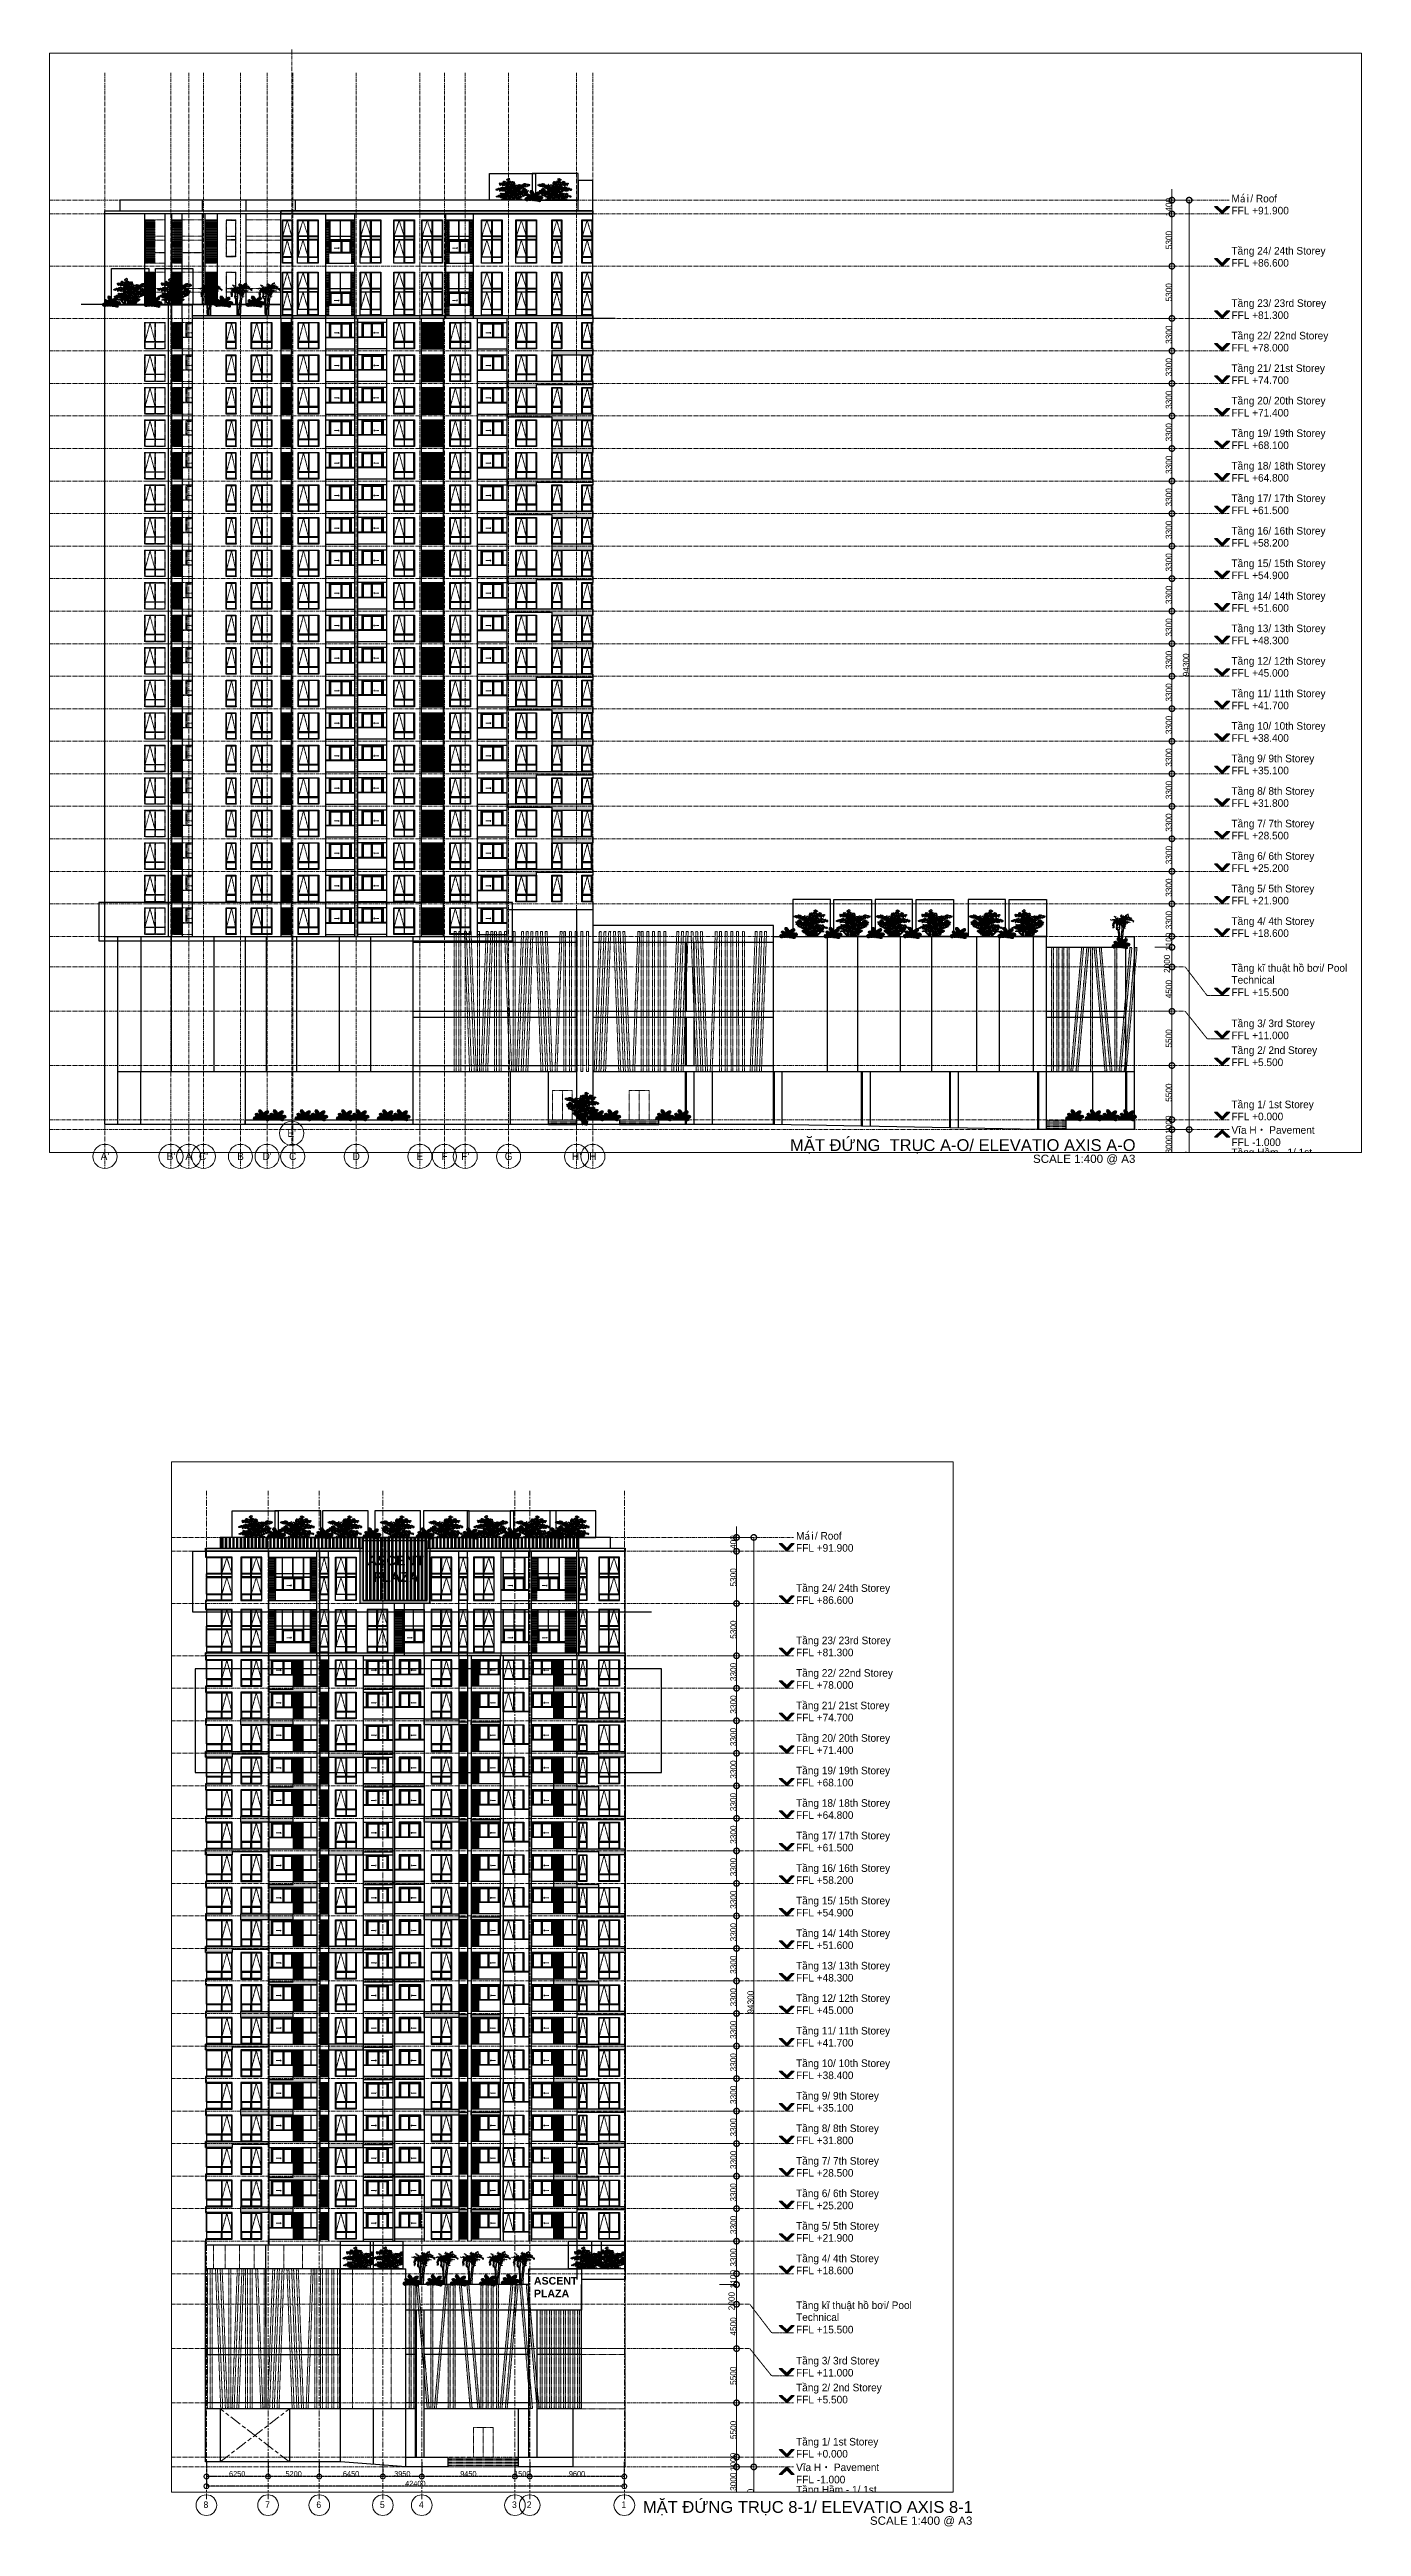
# Model space of a CAD drawing. Header units: millimetres. Extents: x -100356 to 314685, y 446 to 1273965.
# Drawn here: x 181585 to 314685, y 22361 to 273666 of the extents above; entities that cross this region are included whole.
import ezdxf
from ezdxf.xclip import XClip

# ---------------------------------------------------------------- set-up
doc = ezdxf.new("R2010")
doc.units = ezdxf.units.MM
doc.header["$XCLIPFRAME"] = 2
for name, pattern in [('20180221 BF$0$Core - tb$0$HIDDEN2', [0.1875, 0.125, -0.0625]), ('gf$0$CENTER2', [28.575, 19.05, -3.175, 3.175, -3.175]), ('gf$0$Kume - Grid Line', [10.5, 6, -1.25, 2, -1.25]), ('section$0$CENTER', [2, 1.25, -0.25, 0.25, -0.25]), ('section$0$Kume - Grid Line', [10.5, 6, -1.25, 2, -1.25])]:
    doc.linetypes.add(name, pattern=pattern)
doc.layers.get('DEFPOINTS').update_dxf_attribs({"lineweight": 13})
for name, color, linetype, lineweight in [('@LOUVER', 35, 'Continuous', 13), ('gf$0$A.Axis', 251, 'gf$0$CENTER2', 13), ('gf$0$S-_ANOTGRID_E', 7, 'Continuous', 5), ('section$0$A-_ANOT----_D', 7, 'Continuous', 5), ('section$0$A-_FLORLEVL_E', 7, 'Continuous', 5), ('section$0$NKC_TRUC', 8, 'section$0$CENTER', 13), ('section$0$S-_ANOTGRID_E', 7, 'Continuous', 5), ('TEXT', 6, 'Continuous', 20)]:
    doc.layers.add(name, color=color, linetype=linetype, lineweight=lineweight)
for name, color, linetype in [('NAM', 3, 'Continuous'), ('section$0$植栽2', 74, 'Continuous'), ('STR', 7, 'Continuous')]:
    doc.layers.add(name, color=color, linetype=linetype)
doc.styles.add('ARIAL', font='Font - TrueType - Arial Bold.ttf')
doc.styles.add('gf$0$Arial_2', font='Font - TrueType - Arial.ttf', dxfattribs={"width": 0.95, "height": 660})
doc.styles.add('gf$0$Arial_4', font='Font - TrueType - Arial.ttf', dxfattribs={"width": 0.95, "height": 540})
doc.styles.add('section$0$Arial', font='Font - TrueType - Arial.ttf', dxfattribs={"width": 0.95, "height": 770})
doc.styles.add('section$0$Arial_1', font='Font - TrueType - Arial.ttf', dxfattribs={"width": 0.95, "height": 630})
doc.styles.add('VnArial', font='Font - TrueType - Arial.ttf')
doc.dimstyles.new('gf$0$A3_-_A4_1', dxfattribs={"dimscale": 304.8, "dimtxt": 550.940076, "dimasz": 3.149606, "dimexe": 0, "dimexo": 0.0625, "dimgap": 0, "dimtad": 1, "dimdec": 0, "dimzin": 0, "dimdsep": 46, "dimtxsty": 'gf$0$Arial_4', "dimblk1": 'gf$0$_DotSmall', "dimblk2": 'gf$0$_DotSmall', "dimsah": 1, "dimcen": 0.09, "dimazin": 0, "dimtfac": 1, "dimtdec": 4, "dimtix": 1, "dimtmove": 0, "dimatfit": 3, "dimfxl": 4.92126, "dimfxlon": 1, "dimtvp": 1, "dimtolj": 1, "dimtzin": 0, "dimarcsym": 2})
doc.dimstyles.new('section$0$A3_-_A4', dxfattribs={"dimscale": 304.8, "dimtxt": 642.763422, "dimasz": 3.674541, "dimexe": 0, "dimexo": 0.0625, "dimgap": 0, "dimtad": 1, "dimdec": 0, "dimzin": 0, "dimdsep": 46, "dimtxsty": 'section$0$Arial_1', "dimblk1": 'section$0$_DotSmall', "dimblk2": 'section$0$_DotSmall', "dimsah": 1, "dimcen": 0.09, "dimazin": 0, "dimtfac": 1, "dimtdec": 4, "dimtix": 1, "dimtmove": 0, "dimatfit": 3, "dimfxl": 5.74147, "dimfxlon": 1, "dimtvp": 1, "dimtolj": 1, "dimtzin": 0, "dimarcsym": 2})
doc.dimstyles.new('section$0$A3_-_A4_1', dxfattribs={"dimscale": 304.8, "dimtxt": 642.763422, "dimasz": 3.674541, "dimexe": 0, "dimexo": 0.0625, "dimgap": 0, "dimtad": 1, "dimdec": 0, "dimzin": 0, "dimdsep": 46, "dimtxsty": 'section$0$Arial_1', "dimblk1": 'section$0$_DotSmall', "dimblk2": 'section$0$_DotSmall', "dimsah": 1, "dimcen": 0.09, "dimazin": 0, "dimtfac": 1, "dimtdec": 4, "dimtix": 1, "dimtmove": 2, "dimatfit": 3, "dimfxl": 5.74147, "dimfxlon": 1, "dimtvp": 1, "dimtolj": 1, "dimtzin": 0, "dimarcsym": 2})
pattern_1 = [(9e-15, (577432.35, -167577.62), (-3e-14, 375), []), (9e-15, (577557.35, -167702.62), (-3e-14, 375), [])]

msp = doc.modelspace()

# ---------------------------------------------------------------- texts
at = {"layer": 'gf$0$A.Axis', "char_height": 660, "width": 573.688, "attachment_point": 2, "line_spacing_factor": 0.941778, "style": 'gf$0$Arial_2'}
for s, insert in [('8', (197446.6, 24900.1, 0)), ('7', (203696.6, 24900.1, 0)), ('6', (208896.6, 24900.1, 0)), ('5', (215346.6, 24900.1, 0)), ('4', (219296.6, 24900.1, 0)), ('3', (228746.6, 24900.1, 0)), ('2', (230246.6, 24900.1, 0)), ('1', (239846.6, 24900.1, 0))]:
    msp.add_mtext(s, dxfattribs=dict(at, insert=insert))
at = {"layer": 'TEXT', "style": 'VnArial'}
for s, height, p in [('MẶT ĐỨNG  TRỤC A-O/ ELEVATIO AXIS A-O', 1200, (256716, 161911.8, 0)), ('SCALE 1:400 @ A3', 840, (281361.2, 160702.3, 0)), ('MẶT ĐỨNG TRỤC 8-1/ ELEVATIO AXIS 8-1', 1200, (241785.9, 23739.4, 0)), ('SCALE 1:400 @ A3', 840, (264820.3, 22529.9, 0))]:
    msp.add_text(s, height=height, dxfattribs=at).set_placement(p)

# ---------------------------------------------------------------- blocks, each defined once
blk = doc.blocks.new('section$0$Level - Style - 01-878048-Section 2')
at = {"layer": 'section$0$A-_FLORLEVL_E'}
blk.add_hatch(color=256, dxfattribs=at).paths.add_polyline_path([(132232, 760), (131462, -10), (130692, 760), (130974, 760), (131463, 271), (131952, 760)], flags=0)
at = {"layer": 'section$0$A-_FLORLEVL_E', "lineweight": 9}
for p, q in [((130974, 760), (130692, 760)), ((130692, 760), (131462, -10)), ((131463, 271), (130974, 760)), ((131462, -10), (132232, 760)), ((131952, 760), (131463, 271)), ((132232, 760), (131952, 760))]:
    blk.add_line(p, q, dxfattribs=at)
blk = doc.blocks.new('section$0$Level - Style - 03-1190762-Section 2')
at = {"layer": 'section$0$A-_FLORLEVL_E'}
blk.add_hatch(color=256, dxfattribs=at).paths.add_polyline_path([(132232, -1280), (131952, -1280), (131463, -791), (130974, -1280), (130692, -1280), (131462, -510)], flags=0)
at = {"layer": 'section$0$A-_FLORLEVL_E', "lineweight": 9}
for p, q in [((131462, -510), (130692, -1280)), ((130692, -1280), (130974, -1280)), ((130974, -1280), (131463, -791)), ((132232, -1280), (131462, -510)), ((131463, -791), (131952, -1280)), ((131952, -1280), (132232, -1280))]:
    blk.add_line(p, q, dxfattribs=at)
blk = doc.blocks.new('section$0$_DotSmall')
at = {"color": 0, "linetype": 'ByBlock', "const_width": 0.5}
blk.add_lwpolyline([(-0.0625, 0, 1), (0.0625, 0, 1)], format="xyb", close=True, dxfattribs=at)
blk = doc.blocks.new('*D634')
at = {"layer": 'DEFPOINTS', "color": 0, "transparency": 16777216}
for p in [(-7543, -3500), (-5793, -3500), (-7543, -6800)]:
    blk.add_point(p, dxfattribs=at)
at = {"layer": 'section$0$A-_ANOT----_D', "color": 0, "lineweight": -2, "transparency": 16777216}
for p, q in [((-7524, -3500), (-5793, -3500)), ((-5793, -6800), (-5793, -3500)), ((-7524, -6800), (-5793, -6800))]:
    blk.add_line(p, q, dxfattribs=at)
at = {"layer": 'section$0$A-_ANOT----_D', "color": 0, "lineweight": -2, "transparency": 16777216, "xscale": 1120, "yscale": 1120, "zscale": 1120}
for p, rotation in [((-5793, -3500), 90), ((-5793, -6800), 270)]:
    blk.add_blockref('section$0$_DotSmall', p, dxfattribs=dict(at, rotation=rotation))
at = {"layer": 'section$0$A-_ANOT----_D', "color": 0, "transparency": 16777216, "insert": (-6115, -5150), "char_height": 630, "attachment_point": 5, "rotation": 90, "style": 'section$0$Arial_1'}
blk.add_mtext('\\A1;3300', dxfattribs=at)
blk = doc.blocks.new('*D635')
at = {"layer": 'DEFPOINTS', "color": 0, "transparency": 16777216}
for p in [(-7543, -500), (-5793, -500), (-7543, -3500)]:
    blk.add_point(p, dxfattribs=at)
at = {"layer": 'section$0$A-_ANOT----_D', "color": 0, "lineweight": -2, "transparency": 16777216}
for p, q in [((-7524, -500), (-5793, -500)), ((-5793, -3500), (-5793, -500)), ((-7524, -3500), (-5793, -3500))]:
    blk.add_line(p, q, dxfattribs=at)
at = {"layer": 'section$0$A-_ANOT----_D', "color": 0, "lineweight": -2, "transparency": 16777216, "xscale": 1120, "yscale": 1120, "zscale": 1120}
for p, rotation in [((-5793, -500), 90), ((-5793, -3500), 270)]:
    blk.add_blockref('section$0$_DotSmall', p, dxfattribs=dict(at, rotation=rotation))
at = {"layer": 'section$0$A-_ANOT----_D', "color": 0, "transparency": 16777216, "insert": (-6115, -2000), "char_height": 630, "attachment_point": 5, "rotation": 90, "style": 'section$0$Arial_1'}
blk.add_mtext('\\A1;3000', dxfattribs=at)
blk = doc.blocks.new('*D636')
at = {"layer": 'DEFPOINTS', "color": 0, "transparency": 16777216}
for p in [(-7524, 500), (-5793, 500), (-7543, -500)]:
    blk.add_point(p, dxfattribs=at)
at = {"layer": 'section$0$A-_ANOT----_D', "color": 0, "lineweight": -2, "transparency": 16777216}
for p, q in [((-7505, 500), (-5793, 500)), ((-5793, 500), (-5793, 1620)), ((-5793, -500), (-5793, 500)), ((-7524, -500), (-5793, -500)), ((-5793, -500), (-5793, -1620))]:
    blk.add_line(p, q, dxfattribs=at)
at = {"layer": 'section$0$A-_ANOT----_D', "color": 0, "lineweight": -2, "transparency": 16777216, "xscale": 1120, "yscale": 1120, "zscale": 1120}
for p, rotation in [((-5793, 500), 270), ((-5793, -500), 90)]:
    blk.add_blockref('section$0$_DotSmall', p, dxfattribs=dict(at, rotation=rotation))
at = {"layer": 'section$0$A-_ANOT----_D', "color": 0, "transparency": 16777216, "insert": (-6115, 0), "char_height": 630, "attachment_point": 5, "rotation": 90, "style": 'section$0$Arial_1'}
blk.add_mtext('\\A1;1000', dxfattribs=at)
blk = doc.blocks.new('*D637')
at = {"layer": 'DEFPOINTS', "color": 0, "transparency": 16777216}
for p in [(-7543, 6000), (-5793, 6000), (-7543, 500)]:
    blk.add_point(p, dxfattribs=at)
at = {"layer": 'section$0$A-_ANOT----_D', "color": 0, "lineweight": -2, "transparency": 16777216}
for p, q in [((-7524, 6000), (-5793, 6000)), ((-5793, 500), (-5793, 6000)), ((-7524, 500), (-5793, 500))]:
    blk.add_line(p, q, dxfattribs=at)
at = {"layer": 'section$0$A-_ANOT----_D', "color": 0, "lineweight": -2, "transparency": 16777216, "xscale": 1120, "yscale": 1120, "zscale": 1120}
for p, rotation in [((-5793, 6000), 90), ((-5793, 500), 270)]:
    blk.add_blockref('section$0$_DotSmall', p, dxfattribs=dict(at, rotation=rotation))
at = {"layer": 'section$0$A-_ANOT----_D', "color": 0, "transparency": 16777216, "insert": (-6115, 3250), "char_height": 630, "attachment_point": 5, "rotation": 90, "style": 'section$0$Arial_1'}
blk.add_mtext('\\A1;5500', dxfattribs=at)
blk = doc.blocks.new('*D638')
at = {"layer": 'DEFPOINTS', "color": 0, "transparency": 16777216}
for p in [(-7543, 11500), (-5793, 11500), (-7543, 6000)]:
    blk.add_point(p, dxfattribs=at)
at = {"layer": 'section$0$A-_ANOT----_D', "color": 0, "lineweight": -2, "transparency": 16777216}
for p, q in [((-7524, 11500), (-5793, 11500)), ((-5793, 6000), (-5793, 11500)), ((-7524, 6000), (-5793, 6000))]:
    blk.add_line(p, q, dxfattribs=at)
at = {"layer": 'section$0$A-_ANOT----_D', "color": 0, "lineweight": -2, "transparency": 16777216, "xscale": 1120, "yscale": 1120, "zscale": 1120}
for p, rotation in [((-5793, 11500), 90), ((-5793, 6000), 270)]:
    blk.add_blockref('section$0$_DotSmall', p, dxfattribs=dict(at, rotation=rotation))
at = {"layer": 'section$0$A-_ANOT----_D', "color": 0, "transparency": 16777216, "insert": (-6115, 8750), "char_height": 630, "attachment_point": 5, "rotation": 90, "style": 'section$0$Arial_1'}
blk.add_mtext('\\A1;5500', dxfattribs=at)
blk = doc.blocks.new('*D639')
at = {"layer": 'DEFPOINTS', "color": 0, "transparency": 16777216}
for p in [(-7543, 16000), (-5793, 16000), (-7543, 11500)]:
    blk.add_point(p, dxfattribs=at)
at = {"layer": 'section$0$A-_ANOT----_D', "color": 0, "lineweight": -2, "transparency": 16777216}
for p, q in [((-7524, 16000), (-5793, 16000)), ((-5793, 11500), (-5793, 16000)), ((-7524, 11500), (-5793, 11500))]:
    blk.add_line(p, q, dxfattribs=at)
at = {"layer": 'section$0$A-_ANOT----_D', "color": 0, "lineweight": -2, "transparency": 16777216, "xscale": 1120, "yscale": 1120, "zscale": 1120}
for p, rotation in [((-5793, 16000), 90), ((-5793, 11500), 270)]:
    blk.add_blockref('section$0$_DotSmall', p, dxfattribs=dict(at, rotation=rotation))
at = {"layer": 'section$0$A-_ANOT----_D', "color": 0, "transparency": 16777216, "insert": (-6115, 13750), "char_height": 630, "attachment_point": 5, "rotation": 90, "style": 'section$0$Arial_1'}
blk.add_mtext('\\A1;4500', dxfattribs=at)
blk = doc.blocks.new('*D640')
at = {"layer": 'DEFPOINTS', "color": 0, "transparency": 16777216}
for p in [(-7543, 18000), (-5793, 18000), (-7543, 16000)]:
    blk.add_point(p, dxfattribs=at)
at = {"layer": 'section$0$A-_ANOT----_D', "color": 0, "lineweight": -2, "transparency": 16777216}
for p, q in [((-7524, 18000), (-5793, 18000)), ((-5793, 18000), (-5793, 19120)), ((-5793, 16000), (-5793, 18000)), ((-7524, 16000), (-5793, 16000)), ((-5793, 16000), (-5793, 14880))]:
    blk.add_line(p, q, dxfattribs=at)
at = {"layer": 'section$0$A-_ANOT----_D', "color": 0, "lineweight": -2, "transparency": 16777216, "xscale": 1120, "yscale": 1120, "zscale": 1120}
for p, rotation in [((-5793, 18000), 270), ((-5793, 16000), 90)]:
    blk.add_blockref('section$0$_DotSmall', p, dxfattribs=dict(at, rotation=rotation))
at = {"layer": 'section$0$A-_ANOT----_D', "color": 0, "transparency": 16777216, "insert": (-6611, 15389), "char_height": 630, "attachment_point": 1, "rotation": 90, "line_spacing_factor": 0.941778, "style": 'section$0$Arial_1'}
blk.add_mtext('\\A1;2000', dxfattribs=at)
blk = doc.blocks.new('*D641')
at = {"layer": 'DEFPOINTS', "color": 0, "transparency": 16777216}
for p in [(-7543, 19100), (-7543, 18000), (-5793, 19100)]:
    blk.add_point(p, dxfattribs=at)
at = {"layer": 'section$0$A-_ANOT----_D', "color": 0, "lineweight": -2, "transparency": 16777216}
for p, q in [((-5793, 19100), (-5793, 20220)), ((-7524, 19100), (-5793, 19100)), ((-7524, 18000), (-5793, 18000)), ((-5793, 18000), (-5793, 19100)), ((-5793, 18000), (-5793, 16880))]:
    blk.add_line(p, q, dxfattribs=at)
at = {"layer": 'section$0$A-_ANOT----_D', "color": 0, "lineweight": -2, "transparency": 16777216, "xscale": 1120, "yscale": 1120, "zscale": 1120}
for p, rotation in [((-5793, 19100), 270), ((-5793, 18000), 90)]:
    blk.add_blockref('section$0$_DotSmall', p, dxfattribs=dict(at, rotation=rotation))
at = {"layer": 'section$0$A-_ANOT----_D', "color": 0, "transparency": 16777216, "insert": (-6115, 18550), "char_height": 630, "attachment_point": 5, "rotation": 90, "style": 'section$0$Arial_1'}
blk.add_mtext('\\A1;1100', dxfattribs=at)
blk = doc.blocks.new('*D642')
at = {"layer": 'DEFPOINTS', "color": 0, "transparency": 16777216}
for p in [(-7543, 22400), (-5793, 22400), (-7543, 19100)]:
    blk.add_point(p, dxfattribs=at)
at = {"layer": 'section$0$A-_ANOT----_D', "color": 0, "lineweight": -2, "transparency": 16777216}
for p, q in [((-7524, 22400), (-5793, 22400)), ((-5793, 19100), (-5793, 22400)), ((-7524, 19100), (-5793, 19100))]:
    blk.add_line(p, q, dxfattribs=at)
at = {"layer": 'section$0$A-_ANOT----_D', "color": 0, "lineweight": -2, "transparency": 16777216, "xscale": 1120, "yscale": 1120, "zscale": 1120}
for p, rotation in [((-5793, 22400), 90), ((-5793, 19100), 270)]:
    blk.add_blockref('section$0$_DotSmall', p, dxfattribs=dict(at, rotation=rotation))
at = {"layer": 'section$0$A-_ANOT----_D', "color": 0, "transparency": 16777216, "insert": (-6115, 20750), "char_height": 630, "attachment_point": 5, "rotation": 90, "style": 'section$0$Arial_1'}
blk.add_mtext('\\A1;3300', dxfattribs=at)
blk = doc.blocks.new('*D643')
at = {"layer": 'DEFPOINTS', "color": 0, "transparency": 16777216}
for p in [(-7543, 25700), (-5793, 25700), (-7543, 22400)]:
    blk.add_point(p, dxfattribs=at)
at = {"layer": 'section$0$A-_ANOT----_D', "color": 0, "lineweight": -2, "transparency": 16777216}
for p, q in [((-7524, 25700), (-5793, 25700)), ((-5793, 22400), (-5793, 25700)), ((-7524, 22400), (-5793, 22400))]:
    blk.add_line(p, q, dxfattribs=at)
at = {"layer": 'section$0$A-_ANOT----_D', "color": 0, "lineweight": -2, "transparency": 16777216, "xscale": 1120, "yscale": 1120, "zscale": 1120}
for p, rotation in [((-5793, 25700), 90), ((-5793, 22400), 270)]:
    blk.add_blockref('section$0$_DotSmall', p, dxfattribs=dict(at, rotation=rotation))
at = {"layer": 'section$0$A-_ANOT----_D', "color": 0, "transparency": 16777216, "insert": (-6115, 24050), "char_height": 630, "attachment_point": 5, "rotation": 90, "style": 'section$0$Arial_1'}
blk.add_mtext('\\A1;3300', dxfattribs=at)
blk = doc.blocks.new('*D644')
at = {"layer": 'DEFPOINTS', "color": 0, "transparency": 16777216}
for p in [(-7543, 29000), (-5793, 29000), (-7543, 25700)]:
    blk.add_point(p, dxfattribs=at)
at = {"layer": 'section$0$A-_ANOT----_D', "color": 0, "lineweight": -2, "transparency": 16777216}
for p, q in [((-7524, 29000), (-5793, 29000)), ((-5793, 25700), (-5793, 29000)), ((-7524, 25700), (-5793, 25700))]:
    blk.add_line(p, q, dxfattribs=at)
at = {"layer": 'section$0$A-_ANOT----_D', "color": 0, "lineweight": -2, "transparency": 16777216, "xscale": 1120, "yscale": 1120, "zscale": 1120}
for p, rotation in [((-5793, 29000), 90), ((-5793, 25700), 270)]:
    blk.add_blockref('section$0$_DotSmall', p, dxfattribs=dict(at, rotation=rotation))
at = {"layer": 'section$0$A-_ANOT----_D', "color": 0, "transparency": 16777216, "insert": (-6115, 27350), "char_height": 630, "attachment_point": 5, "rotation": 90, "style": 'section$0$Arial_1'}
blk.add_mtext('\\A1;3300', dxfattribs=at)
blk = doc.blocks.new('*D645')
at = {"layer": 'DEFPOINTS', "color": 0, "transparency": 16777216}
for p in [(-7543, 32300), (-5793, 32300), (-7543, 29000)]:
    blk.add_point(p, dxfattribs=at)
at = {"layer": 'section$0$A-_ANOT----_D', "color": 0, "lineweight": -2, "transparency": 16777216}
for p, q in [((-7524, 32300), (-5793, 32300)), ((-5793, 29000), (-5793, 32300)), ((-7524, 29000), (-5793, 29000))]:
    blk.add_line(p, q, dxfattribs=at)
at = {"layer": 'section$0$A-_ANOT----_D', "color": 0, "lineweight": -2, "transparency": 16777216, "xscale": 1120, "yscale": 1120, "zscale": 1120}
for p, rotation in [((-5793, 32300), 90), ((-5793, 29000), 270)]:
    blk.add_blockref('section$0$_DotSmall', p, dxfattribs=dict(at, rotation=rotation))
at = {"layer": 'section$0$A-_ANOT----_D', "color": 0, "transparency": 16777216, "insert": (-6115, 30650), "char_height": 630, "attachment_point": 5, "rotation": 90, "style": 'section$0$Arial_1'}
blk.add_mtext('\\A1;3300', dxfattribs=at)
blk = doc.blocks.new('*D646')
at = {"layer": 'DEFPOINTS', "color": 0, "transparency": 16777216}
for p in [(-7543, 35600), (-5793, 35600), (-7543, 32300)]:
    blk.add_point(p, dxfattribs=at)
at = {"layer": 'section$0$A-_ANOT----_D', "color": 0, "lineweight": -2, "transparency": 16777216}
for p, q in [((-7524, 35600), (-5793, 35600)), ((-5793, 32300), (-5793, 35600)), ((-7524, 32300), (-5793, 32300))]:
    blk.add_line(p, q, dxfattribs=at)
at = {"layer": 'section$0$A-_ANOT----_D', "color": 0, "lineweight": -2, "transparency": 16777216, "xscale": 1120, "yscale": 1120, "zscale": 1120}
for p, rotation in [((-5793, 35600), 90), ((-5793, 32300), 270)]:
    blk.add_blockref('section$0$_DotSmall', p, dxfattribs=dict(at, rotation=rotation))
at = {"layer": 'section$0$A-_ANOT----_D', "color": 0, "transparency": 16777216, "insert": (-6115, 33950), "char_height": 630, "attachment_point": 5, "rotation": 90, "style": 'section$0$Arial_1'}
blk.add_mtext('\\A1;3300', dxfattribs=at)
blk = doc.blocks.new('*D647')
at = {"layer": 'DEFPOINTS', "color": 0, "transparency": 16777216}
for p in [(-7543, 38900), (-5793, 38900), (-7543, 35600)]:
    blk.add_point(p, dxfattribs=at)
at = {"layer": 'section$0$A-_ANOT----_D', "color": 0, "lineweight": -2, "transparency": 16777216}
for p, q in [((-7524, 38900), (-5793, 38900)), ((-5793, 35600), (-5793, 38900)), ((-7524, 35600), (-5793, 35600))]:
    blk.add_line(p, q, dxfattribs=at)
at = {"layer": 'section$0$A-_ANOT----_D', "color": 0, "lineweight": -2, "transparency": 16777216, "xscale": 1120, "yscale": 1120, "zscale": 1120}
for p, rotation in [((-5793, 38900), 90), ((-5793, 35600), 270)]:
    blk.add_blockref('section$0$_DotSmall', p, dxfattribs=dict(at, rotation=rotation))
at = {"layer": 'section$0$A-_ANOT----_D', "color": 0, "transparency": 16777216, "insert": (-6115, 37250), "char_height": 630, "attachment_point": 5, "rotation": 90, "style": 'section$0$Arial_1'}
blk.add_mtext('\\A1;3300', dxfattribs=at)
blk = doc.blocks.new('*D648')
at = {"layer": 'DEFPOINTS', "color": 0, "transparency": 16777216}
for p in [(-7543, 42200), (-5793, 42200), (-7543, 38900)]:
    blk.add_point(p, dxfattribs=at)
at = {"layer": 'section$0$A-_ANOT----_D', "color": 0, "lineweight": -2, "transparency": 16777216}
for p, q in [((-7524, 42200), (-5793, 42200)), ((-5793, 38900), (-5793, 42200)), ((-7524, 38900), (-5793, 38900))]:
    blk.add_line(p, q, dxfattribs=at)
at = {"layer": 'section$0$A-_ANOT----_D', "color": 0, "lineweight": -2, "transparency": 16777216, "xscale": 1120, "yscale": 1120, "zscale": 1120}
for p, rotation in [((-5793, 42200), 90), ((-5793, 38900), 270)]:
    blk.add_blockref('section$0$_DotSmall', p, dxfattribs=dict(at, rotation=rotation))
at = {"layer": 'section$0$A-_ANOT----_D', "color": 0, "transparency": 16777216, "insert": (-6115, 40550), "char_height": 630, "attachment_point": 5, "rotation": 90, "style": 'section$0$Arial_1'}
blk.add_mtext('\\A1;3300', dxfattribs=at)
blk = doc.blocks.new('*D649')
at = {"layer": 'DEFPOINTS', "color": 0, "transparency": 16777216}
for p in [(-7543, 45500), (-5793, 45500), (-7543, 42200)]:
    blk.add_point(p, dxfattribs=at)
at = {"layer": 'section$0$A-_ANOT----_D', "color": 0, "lineweight": -2, "transparency": 16777216}
for p, q in [((-7524, 45500), (-5793, 45500)), ((-5793, 42200), (-5793, 45500)), ((-7524, 42200), (-5793, 42200))]:
    blk.add_line(p, q, dxfattribs=at)
at = {"layer": 'section$0$A-_ANOT----_D', "color": 0, "lineweight": -2, "transparency": 16777216, "xscale": 1120, "yscale": 1120, "zscale": 1120}
for p, rotation in [((-5793, 45500), 90), ((-5793, 42200), 270)]:
    blk.add_blockref('section$0$_DotSmall', p, dxfattribs=dict(at, rotation=rotation))
at = {"layer": 'section$0$A-_ANOT----_D', "color": 0, "transparency": 16777216, "insert": (-6115, 43850), "char_height": 630, "attachment_point": 5, "rotation": 90, "style": 'section$0$Arial_1'}
blk.add_mtext('\\A1;3300', dxfattribs=at)
blk = doc.blocks.new('*D650')
at = {"layer": 'DEFPOINTS', "color": 0, "transparency": 16777216}
for p in [(-7543, 48800), (-5793, 48800), (-7543, 45500)]:
    blk.add_point(p, dxfattribs=at)
at = {"layer": 'section$0$A-_ANOT----_D', "color": 0, "lineweight": -2, "transparency": 16777216}
for p, q in [((-7524, 48800), (-5793, 48800)), ((-5793, 45500), (-5793, 48800)), ((-7524, 45500), (-5793, 45500))]:
    blk.add_line(p, q, dxfattribs=at)
at = {"layer": 'section$0$A-_ANOT----_D', "color": 0, "lineweight": -2, "transparency": 16777216, "xscale": 1120, "yscale": 1120, "zscale": 1120}
for p, rotation in [((-5793, 48800), 90), ((-5793, 45500), 270)]:
    blk.add_blockref('section$0$_DotSmall', p, dxfattribs=dict(at, rotation=rotation))
at = {"layer": 'section$0$A-_ANOT----_D', "color": 0, "transparency": 16777216, "insert": (-6115, 47150), "char_height": 630, "attachment_point": 5, "rotation": 90, "style": 'section$0$Arial_1'}
blk.add_mtext('\\A1;3300', dxfattribs=at)
blk = doc.blocks.new('*D651')
at = {"layer": 'DEFPOINTS', "color": 0, "transparency": 16777216}
for p in [(-7543, 52100), (-5793, 52100), (-7543, 48800)]:
    blk.add_point(p, dxfattribs=at)
at = {"layer": 'section$0$A-_ANOT----_D', "color": 0, "lineweight": -2, "transparency": 16777216}
for p, q in [((-7524, 52100), (-5793, 52100)), ((-5793, 48800), (-5793, 52100)), ((-7524, 48800), (-5793, 48800))]:
    blk.add_line(p, q, dxfattribs=at)
at = {"layer": 'section$0$A-_ANOT----_D', "color": 0, "lineweight": -2, "transparency": 16777216, "xscale": 1120, "yscale": 1120, "zscale": 1120}
for p, rotation in [((-5793, 52100), 90), ((-5793, 48800), 270)]:
    blk.add_blockref('section$0$_DotSmall', p, dxfattribs=dict(at, rotation=rotation))
at = {"layer": 'section$0$A-_ANOT----_D', "color": 0, "transparency": 16777216, "insert": (-6115, 50450), "char_height": 630, "attachment_point": 5, "rotation": 90, "style": 'section$0$Arial_1'}
blk.add_mtext('\\A1;3300', dxfattribs=at)
blk = doc.blocks.new('*D652')
at = {"layer": 'DEFPOINTS', "color": 0, "transparency": 16777216}
for p in [(-7543, 55400), (-5793, 55400), (-7543, 52100)]:
    blk.add_point(p, dxfattribs=at)
at = {"layer": 'section$0$A-_ANOT----_D', "color": 0, "lineweight": -2, "transparency": 16777216}
for p, q in [((-7524, 55400), (-5793, 55400)), ((-5793, 52100), (-5793, 55400)), ((-7524, 52100), (-5793, 52100))]:
    blk.add_line(p, q, dxfattribs=at)
at = {"layer": 'section$0$A-_ANOT----_D', "color": 0, "lineweight": -2, "transparency": 16777216, "xscale": 1120, "yscale": 1120, "zscale": 1120}
for p, rotation in [((-5793, 55400), 90), ((-5793, 52100), 270)]:
    blk.add_blockref('section$0$_DotSmall', p, dxfattribs=dict(at, rotation=rotation))
at = {"layer": 'section$0$A-_ANOT----_D', "color": 0, "transparency": 16777216, "insert": (-6115, 53750), "char_height": 630, "attachment_point": 5, "rotation": 90, "style": 'section$0$Arial_1'}
blk.add_mtext('\\A1;3300', dxfattribs=at)
blk = doc.blocks.new('*D653')
at = {"layer": 'DEFPOINTS', "color": 0, "transparency": 16777216}
for p in [(-7543, 58700), (-5793, 58700), (-7543, 55400)]:
    blk.add_point(p, dxfattribs=at)
at = {"layer": 'section$0$A-_ANOT----_D', "color": 0, "lineweight": -2, "transparency": 16777216}
for p, q in [((-7524, 58700), (-5793, 58700)), ((-5793, 55400), (-5793, 58700)), ((-7524, 55400), (-5793, 55400))]:
    blk.add_line(p, q, dxfattribs=at)
at = {"layer": 'section$0$A-_ANOT----_D', "color": 0, "lineweight": -2, "transparency": 16777216, "xscale": 1120, "yscale": 1120, "zscale": 1120}
for p, rotation in [((-5793, 58700), 90), ((-5793, 55400), 270)]:
    blk.add_blockref('section$0$_DotSmall', p, dxfattribs=dict(at, rotation=rotation))
at = {"layer": 'section$0$A-_ANOT----_D', "color": 0, "transparency": 16777216, "insert": (-6115, 57050), "char_height": 630, "attachment_point": 5, "rotation": 90, "style": 'section$0$Arial_1'}
blk.add_mtext('\\A1;3300', dxfattribs=at)
blk = doc.blocks.new('*D654')
at = {"layer": 'DEFPOINTS', "color": 0, "transparency": 16777216}
for p in [(-7543, 62000), (-5793, 62000), (-7543, 58700)]:
    blk.add_point(p, dxfattribs=at)
at = {"layer": 'section$0$A-_ANOT----_D', "color": 0, "lineweight": -2, "transparency": 16777216}
for p, q in [((-7524, 62000), (-5793, 62000)), ((-5793, 58700), (-5793, 62000)), ((-7524, 58700), (-5793, 58700))]:
    blk.add_line(p, q, dxfattribs=at)
at = {"layer": 'section$0$A-_ANOT----_D', "color": 0, "lineweight": -2, "transparency": 16777216, "xscale": 1120, "yscale": 1120, "zscale": 1120}
for p, rotation in [((-5793, 62000), 90), ((-5793, 58700), 270)]:
    blk.add_blockref('section$0$_DotSmall', p, dxfattribs=dict(at, rotation=rotation))
at = {"layer": 'section$0$A-_ANOT----_D', "color": 0, "transparency": 16777216, "insert": (-6115, 60350), "char_height": 630, "attachment_point": 5, "rotation": 90, "style": 'section$0$Arial_1'}
blk.add_mtext('\\A1;3300', dxfattribs=at)
blk = doc.blocks.new('*D655')
at = {"layer": 'DEFPOINTS', "color": 0, "transparency": 16777216}
for p in [(-7543, 65300), (-5793, 65300), (-7543, 62000)]:
    blk.add_point(p, dxfattribs=at)
at = {"layer": 'section$0$A-_ANOT----_D', "color": 0, "lineweight": -2, "transparency": 16777216}
for p, q in [((-7524, 65300), (-5793, 65300)), ((-5793, 62000), (-5793, 65300)), ((-7524, 62000), (-5793, 62000))]:
    blk.add_line(p, q, dxfattribs=at)
at = {"layer": 'section$0$A-_ANOT----_D', "color": 0, "lineweight": -2, "transparency": 16777216, "xscale": 1120, "yscale": 1120, "zscale": 1120}
for p, rotation in [((-5793, 65300), 90), ((-5793, 62000), 270)]:
    blk.add_blockref('section$0$_DotSmall', p, dxfattribs=dict(at, rotation=rotation))
at = {"layer": 'section$0$A-_ANOT----_D', "color": 0, "transparency": 16777216, "insert": (-6115, 63650), "char_height": 630, "attachment_point": 5, "rotation": 90, "style": 'section$0$Arial_1'}
blk.add_mtext('\\A1;3300', dxfattribs=at)
blk = doc.blocks.new('*D656')
at = {"layer": 'DEFPOINTS', "color": 0, "transparency": 16777216}
for p in [(-7543, 68600), (-5793, 68600), (-7543, 65300)]:
    blk.add_point(p, dxfattribs=at)
at = {"layer": 'section$0$A-_ANOT----_D', "color": 0, "lineweight": -2, "transparency": 16777216}
for p, q in [((-7524, 68600), (-5793, 68600)), ((-5793, 65300), (-5793, 68600)), ((-7524, 65300), (-5793, 65300))]:
    blk.add_line(p, q, dxfattribs=at)
at = {"layer": 'section$0$A-_ANOT----_D', "color": 0, "lineweight": -2, "transparency": 16777216, "xscale": 1120, "yscale": 1120, "zscale": 1120}
for p, rotation in [((-5793, 68600), 90), ((-5793, 65300), 270)]:
    blk.add_blockref('section$0$_DotSmall', p, dxfattribs=dict(at, rotation=rotation))
at = {"layer": 'section$0$A-_ANOT----_D', "color": 0, "transparency": 16777216, "insert": (-6115, 66950), "char_height": 630, "attachment_point": 5, "rotation": 90, "style": 'section$0$Arial_1'}
blk.add_mtext('\\A1;3300', dxfattribs=at)
blk = doc.blocks.new('*D657')
at = {"layer": 'DEFPOINTS', "color": 0, "transparency": 16777216}
for p in [(-7543, 71900), (-5793, 71900), (-7543, 68600)]:
    blk.add_point(p, dxfattribs=at)
at = {"layer": 'section$0$A-_ANOT----_D', "color": 0, "lineweight": -2, "transparency": 16777216}
for p, q in [((-7524, 71900), (-5793, 71900)), ((-5793, 68600), (-5793, 71900)), ((-7524, 68600), (-5793, 68600))]:
    blk.add_line(p, q, dxfattribs=at)
at = {"layer": 'section$0$A-_ANOT----_D', "color": 0, "lineweight": -2, "transparency": 16777216, "xscale": 1120, "yscale": 1120, "zscale": 1120}
for p, rotation in [((-5793, 71900), 90), ((-5793, 68600), 270)]:
    blk.add_blockref('section$0$_DotSmall', p, dxfattribs=dict(at, rotation=rotation))
at = {"layer": 'section$0$A-_ANOT----_D', "color": 0, "transparency": 16777216, "insert": (-6115, 70250), "char_height": 630, "attachment_point": 5, "rotation": 90, "style": 'section$0$Arial_1'}
blk.add_mtext('\\A1;3300', dxfattribs=at)
blk = doc.blocks.new('*D658')
at = {"layer": 'DEFPOINTS', "color": 0, "transparency": 16777216}
for p in [(-7543, 75200), (-5793, 75200), (-7543, 71900)]:
    blk.add_point(p, dxfattribs=at)
at = {"layer": 'section$0$A-_ANOT----_D', "color": 0, "lineweight": -2, "transparency": 16777216}
for p, q in [((-7524, 75200), (-5793, 75200)), ((-5793, 71900), (-5793, 75200)), ((-7524, 71900), (-5793, 71900))]:
    blk.add_line(p, q, dxfattribs=at)
at = {"layer": 'section$0$A-_ANOT----_D', "color": 0, "lineweight": -2, "transparency": 16777216, "xscale": 1120, "yscale": 1120, "zscale": 1120}
for p, rotation in [((-5793, 75200), 90), ((-5793, 71900), 270)]:
    blk.add_blockref('section$0$_DotSmall', p, dxfattribs=dict(at, rotation=rotation))
at = {"layer": 'section$0$A-_ANOT----_D', "color": 0, "transparency": 16777216, "insert": (-6115, 73550), "char_height": 630, "attachment_point": 5, "rotation": 90, "style": 'section$0$Arial_1'}
blk.add_mtext('\\A1;3300', dxfattribs=at)
blk = doc.blocks.new('*D659')
at = {"layer": 'DEFPOINTS', "color": 0, "transparency": 16777216}
for p in [(-7543, 78500), (-5793, 78500), (-7543, 75200)]:
    blk.add_point(p, dxfattribs=at)
at = {"layer": 'section$0$A-_ANOT----_D', "color": 0, "lineweight": -2, "transparency": 16777216}
for p, q in [((-7524, 78500), (-5793, 78500)), ((-5793, 75200), (-5793, 78500)), ((-7524, 75200), (-5793, 75200))]:
    blk.add_line(p, q, dxfattribs=at)
at = {"layer": 'section$0$A-_ANOT----_D', "color": 0, "lineweight": -2, "transparency": 16777216, "xscale": 1120, "yscale": 1120, "zscale": 1120}
for p, rotation in [((-5793, 78500), 90), ((-5793, 75200), 270)]:
    blk.add_blockref('section$0$_DotSmall', p, dxfattribs=dict(at, rotation=rotation))
at = {"layer": 'section$0$A-_ANOT----_D', "color": 0, "transparency": 16777216, "insert": (-6115, 76850), "char_height": 630, "attachment_point": 5, "rotation": 90, "style": 'section$0$Arial_1'}
blk.add_mtext('\\A1;3300', dxfattribs=at)
blk = doc.blocks.new('*D660')
at = {"layer": 'DEFPOINTS', "color": 0, "transparency": 16777216}
for p in [(-7543, 81800), (-5793, 81800), (-7543, 78500)]:
    blk.add_point(p, dxfattribs=at)
at = {"layer": 'section$0$A-_ANOT----_D', "color": 0, "lineweight": -2, "transparency": 16777216}
for p, q in [((-7524, 81800), (-5793, 81800)), ((-5793, 78500), (-5793, 81800)), ((-7524, 78500), (-5793, 78500))]:
    blk.add_line(p, q, dxfattribs=at)
at = {"layer": 'section$0$A-_ANOT----_D', "color": 0, "lineweight": -2, "transparency": 16777216, "xscale": 1120, "yscale": 1120, "zscale": 1120}
for p, rotation in [((-5793, 81800), 90), ((-5793, 78500), 270)]:
    blk.add_blockref('section$0$_DotSmall', p, dxfattribs=dict(at, rotation=rotation))
at = {"layer": 'section$0$A-_ANOT----_D', "color": 0, "transparency": 16777216, "insert": (-6115, 80150), "char_height": 630, "attachment_point": 5, "rotation": 90, "style": 'section$0$Arial_1'}
blk.add_mtext('\\A1;3300', dxfattribs=at)
blk = doc.blocks.new('*D661')
at = {"layer": 'DEFPOINTS', "color": 0, "transparency": 16777216}
for p in [(-7543, 87100), (-5793, 87100), (-7543, 81800)]:
    blk.add_point(p, dxfattribs=at)
at = {"layer": 'section$0$A-_ANOT----_D', "color": 0, "lineweight": -2, "transparency": 16777216}
for p, q in [((-7524, 87100), (-5793, 87100)), ((-5793, 81800), (-5793, 87100)), ((-7524, 81800), (-5793, 81800))]:
    blk.add_line(p, q, dxfattribs=at)
at = {"layer": 'section$0$A-_ANOT----_D', "color": 0, "lineweight": -2, "transparency": 16777216, "xscale": 1120, "yscale": 1120, "zscale": 1120}
for p, rotation in [((-5793, 87100), 90), ((-5793, 81800), 270)]:
    blk.add_blockref('section$0$_DotSmall', p, dxfattribs=dict(at, rotation=rotation))
at = {"layer": 'section$0$A-_ANOT----_D', "color": 0, "transparency": 16777216, "insert": (-6115, 84450), "char_height": 630, "attachment_point": 5, "rotation": 90, "style": 'section$0$Arial_1'}
blk.add_mtext('\\A1;5300', dxfattribs=at)
blk = doc.blocks.new('*D662')
at = {"layer": 'DEFPOINTS', "color": 0, "transparency": 16777216}
for p in [(-7543, 92400), (-5793, 92400), (-7524, 87100)]:
    blk.add_point(p, dxfattribs=at)
at = {"layer": 'section$0$A-_ANOT----_D', "color": 0, "lineweight": -2, "transparency": 16777216}
for p, q in [((-7524, 92400), (-5793, 92400)), ((-5793, 87100), (-5793, 92400)), ((-7505, 87100), (-5793, 87100))]:
    blk.add_line(p, q, dxfattribs=at)
at = {"layer": 'section$0$A-_ANOT----_D', "color": 0, "lineweight": -2, "transparency": 16777216, "xscale": 1120, "yscale": 1120, "zscale": 1120}
for p, rotation in [((-5793, 92400), 90), ((-5793, 87100), 270)]:
    blk.add_blockref('section$0$_DotSmall', p, dxfattribs=dict(at, rotation=rotation))
at = {"layer": 'section$0$A-_ANOT----_D', "color": 0, "transparency": 16777216, "insert": (-6115, 89750), "char_height": 630, "attachment_point": 5, "rotation": 90, "style": 'section$0$Arial_1'}
blk.add_mtext('\\A1;5300', dxfattribs=at)
blk = doc.blocks.new('*D663')
at = {"layer": 'DEFPOINTS', "color": 0, "transparency": 16777216}
for p in [(-7543, 93800), (-5793, 93800), (-7543, 92400)]:
    blk.add_point(p, dxfattribs=at)
at = {"layer": 'section$0$A-_ANOT----_D', "color": 0, "lineweight": -2, "transparency": 16777216}
for p, q in [((-7524, 93800), (-5793, 93800)), ((-5793, 93800), (-5793, 94920)), ((-5793, 92400), (-5793, 93800)), ((-7524, 92400), (-5793, 92400)), ((-5793, 92400), (-5793, 91280))]:
    blk.add_line(p, q, dxfattribs=at)
at = {"layer": 'section$0$A-_ANOT----_D', "color": 0, "lineweight": -2, "transparency": 16777216, "xscale": 1120, "yscale": 1120, "zscale": 1120}
for p, rotation in [((-5793, 93800), 270), ((-5793, 92400), 90)]:
    blk.add_blockref('section$0$_DotSmall', p, dxfattribs=dict(at, rotation=rotation))
at = {"layer": 'section$0$A-_ANOT----_D', "color": 0, "transparency": 16777216, "insert": (-6115, 93100), "char_height": 630, "attachment_point": 5, "rotation": 90, "style": 'section$0$Arial_1'}
blk.add_mtext('\\A1;1400', dxfattribs=at)
blk = doc.blocks.new('*D664')
at = {"layer": 'DEFPOINTS', "color": 0, "transparency": 16777216}
for p in [(-5793, -500), (-4043, -500), (-5793, -6800)]:
    blk.add_point(p, dxfattribs=at)
at = {"layer": 'section$0$A-_ANOT----_D', "color": 0, "lineweight": -2, "transparency": 16777216}
for p, q in [((-5774, -500), (-4043, -500)), ((-4043, -6800), (-4043, -500)), ((-5774, -6800), (-4043, -6800))]:
    blk.add_line(p, q, dxfattribs=at)
at = {"layer": 'section$0$A-_ANOT----_D', "color": 0, "lineweight": -2, "transparency": 16777216, "xscale": 1120, "yscale": 1120, "zscale": 1120}
for p, rotation in [((-4043, -500), 90), ((-4043, -6800), 270)]:
    blk.add_blockref('section$0$_DotSmall', p, dxfattribs=dict(at, rotation=rotation))
at = {"layer": 'section$0$A-_ANOT----_D', "color": 0, "transparency": 16777216, "insert": (-4365, -3650), "char_height": 630, "attachment_point": 5, "rotation": 90, "style": 'section$0$Arial_1'}
blk.add_mtext('\\A1;6300', dxfattribs=at)
blk = doc.blocks.new('*D665')
at = {"layer": 'DEFPOINTS', "color": 0, "transparency": 16777216}
for p in [(-5793, 93800), (-4043, 93800), (-5793, -500)]:
    blk.add_point(p, dxfattribs=at)
at = {"layer": 'section$0$A-_ANOT----_D', "color": 0, "lineweight": -2, "transparency": 16777216}
for p, q in [((-5774, 93800), (-4043, 93800)), ((-4043, -500), (-4043, 93800)), ((-5774, -500), (-4043, -500))]:
    blk.add_line(p, q, dxfattribs=at)
at = {"layer": 'section$0$A-_ANOT----_D', "color": 0, "lineweight": -2, "transparency": 16777216, "xscale": 1120, "yscale": 1120, "zscale": 1120}
for p, rotation in [((-4043, 93800), 90), ((-4043, -500), 270)]:
    blk.add_blockref('section$0$_DotSmall', p, dxfattribs=dict(at, rotation=rotation))
at = {"layer": 'section$0$A-_ANOT----_D', "color": 0, "transparency": 16777216, "insert": (-4365, 46650), "char_height": 630, "attachment_point": 5, "rotation": 90, "style": 'section$0$Arial_1'}
blk.add_mtext('\\A1;94300', dxfattribs=at)
blk = doc.blocks.new('wd01 - 2400x2200')
at = {"layer": 'NAM'}
for points in [[(-100, -1050), (2600, -1050), (2600, 1050), (-100, 1050)], [(-50, 1050), (-100, 1050), (-100, -1050), (-50, -1050)], [(-50, 50), (600, 50), (600, 1000), (-50, 1000)], [(650, 1050), (600, 1050), (600, -1050), (650, -1050)], [(2550, 50), (650, 50), (650, 1000), (2550, 1000)], [(2600, 1050), (2550, 1050), (2550, -1050), (2600, -1050)], [(600, 0), (-50, 0), (-50, -1000), (600, -1000)], [(2550, 0), (650, 0), (650, -1000), (2550, -1000)]]:
    blk.add_lwpolyline(points, close=True, dxfattribs=at)
at = {"layer": 'NAM', "elevation": 0}
for points in [[(-50, 1050), (-50, -1050)], [(2550, 1050), (2550, -1050)]]:
    blk.add_lwpolyline(points, dxfattribs=at)
at = {"layer": 'NAM'}
for points in [[(600, 1050), (600, -1050)], [(650, 1050), (650, -1050)]]:
    blk.add_lwpolyline(points, dxfattribs=at)
at = {"layer": 'section$0$A-_ANOT----_D', "color": 8, "linetype": 'section$0$Kume - Grid Line', "ltscale": 10}
blk.add_lwpolyline([(650, 0), (2550, -500), (650, -1000)], dxfattribs=at)
blk = doc.blocks.new('louver 2700')
at = {"layer": '@LOUVER', "linetype": '20180221 BF$0$Core - tb$0$HIDDEN2', "ltscale": 100}
blk.add_lwpolyline([(0, 0), (30, 0), (30, 2700), (0, 2700)], close=True, dxfattribs=at)
blk = doc.blocks.new('*U583')
at = {"layer": '@LOUVER'}
blk.add_blockref('louver 2700', (-15, -1350), dxfattribs=at)
blk = doc.blocks.new('*U584')
at = {"layer": '@LOUVER', "color": 0, "linetype": 'ByBlock', "lineweight": -2}
for p in [(0, 0), (100, 0), (200, 0), (300, 0), (400, 0), (500, 0), (600, 0), (700, 0), (800, 0), (900, 0)]:
    blk.add_blockref('*U583', p, dxfattribs=at)
blk = doc.blocks.new('*U585')
at = {"layer": '@LOUVER'}
blk.add_blockref('louver 2700', (-15, -1350), dxfattribs=at)
blk = doc.blocks.new('*U586')
at = {"layer": '@LOUVER', "color": 0, "linetype": 'ByBlock', "lineweight": -2}
for p in [(0, 0), (100, 0), (200, 0), (300, 0), (400, 0), (500, 0), (600, 0), (700, 0), (800, 0)]:
    blk.add_blockref('*U585', p, dxfattribs=at)
blk = doc.blocks.new('*U587')
at = {"layer": '@LOUVER'}
blk.add_blockref('louver 2700', (-15, -1350), dxfattribs=at)
blk = doc.blocks.new('*U588')
at = {"layer": '@LOUVER', "color": 0, "linetype": 'ByBlock', "lineweight": -2}
for p in [(0, 0), (100, 0), (200, 0), (300, 0), (400, 0), (500, 0), (600, 0), (700, 0), (800, 0)]:
    blk.add_blockref('*U587', p, dxfattribs=at)
blk = doc.blocks.new('*U589')
at = {"layer": '@LOUVER'}
blk.add_blockref('louver 2700', (-15, -1350), dxfattribs=at)
blk = doc.blocks.new('*U590')
at = {"layer": '@LOUVER', "color": 0, "linetype": 'ByBlock', "lineweight": -2}
for p in [(0, 0), (100, 0), (200, 0), (300, 0), (400, 0), (500, 0), (600, 0), (700, 0)]:
    blk.add_blockref('*U589', p, dxfattribs=at)
blk = doc.blocks.new('*U591')
at = {"layer": '@LOUVER'}
blk.add_blockref('louver 2700', (-15, -1350), dxfattribs=at)
blk = doc.blocks.new('*U592')
at = {"layer": '@LOUVER', "color": 0, "linetype": 'ByBlock', "lineweight": -2}
for p in [(0, 0), (100, 0), (200, 0), (300, 0), (400, 0), (500, 0), (600, 0), (700, 0), (800, 0), (900, 0)]:
    blk.add_blockref('*U591', p, dxfattribs=at)
blk = doc.blocks.new('elevation unit 1')
at = {"layer": 'NAM'}
for points in [[(200, 39875), (2900, 39875), (2900, 42503), (200, 42503)], [(250, 42503), (200, 42503), (200, 39875), (250, 39875)], [(250, 40975), (900, 40975), (900, 42483), (250, 42483)], [(900, 40925), (250, 40925), (250, 39925), (900, 39925)], [(950, 42503), (900, 42503), (900, 39875), (950, 39875)], [(2850, 40975), (950, 40975), (950, 42483), (2850, 42483)], [(2850, 40925), (950, 40925), (950, 39925), (2850, 39925)], [(2900, 42503), (2850, 42503), (2850, 39875), (2900, 39875)]]:
    blk.add_lwpolyline(points, close=True, dxfattribs=at)
for points in [[(250, 42503), (250, 39875)], [(900, 42503), (900, 39875)], [(950, 42503), (950, 39875)], [(2850, 42503), (2850, 39875)], [(200, 36150), (200, 31300)], [(2900, 36150), (2900, 31300)], [(200, 31000), (200, 30100)], [(200, 26600), (200, 23600)], [(2900, 26600), (2900, 23600)], [(200, 20400), (200, 23400)], [(200, 16000), (200, 16900)], [(200, 12700), (200, 15650)], [(2900, 16000), (2900, 16900)], [(2900, 12700), (2900, 15650)]]:
    blk.add_lwpolyline(points, dxfattribs=at)
at = {"layer": 'NAM', "elevation": 0}
for points in [[(1350, 36150), (1350, 33700)], [(1400, 36150), (1400, 33700)], [(1400, 35900), (2900, 35900), (2900, 33700), (1400, 33700)], [(1400, 35850), (2850, 35850), (2850, 33750), (1400, 33750)], [(1400, 35850), (2850, 35850), (2850, 34650), (1400, 34650)], [(1400, 35750), (2750, 35750), (2750, 34750), (1400, 34750)], [(2900, 33700), (200, 33700)], [(2900, 32700), (200, 32700)], [(1350, 32700), (1350, 31300)], [(2750, 34650), (2750, 33850), (1400, 33850)], [(1400, 32700), (1400, 31300)], [(2900, 31900), (1400, 31900)], [(2900, 31000), (2900, 30100)], [(1350, 26600), (1350, 23600)], [(1400, 26600), (1400, 23600)], [(1400, 26250), (2900, 26250), (2900, 24050), (1400, 24050)], [(1400, 26200), (2850, 26200), (2850, 24100), (1400, 24100)], [(1400, 26200), (2850, 26200), (2850, 25000), (1400, 25000)], [(1400, 26100), (2750, 26100), (2750, 25100), (1400, 25100)], [(1350, 20400), (1350, 23400)], [(2750, 25000), (2750, 24200), (1400, 24200)], [(1400, 20400), (1400, 23400)], [(1400, 20750), (2900, 20750), (2900, 22950), (1400, 22950)], [(1400, 20800), (2850, 20800), (2850, 22900), (1400, 22900)], [(2750, 22000), (2750, 22800), (1400, 22800)], [(1400, 20800), (2850, 20800), (2850, 22000), (1400, 22000)], [(1400, 20900), (2750, 20900), (2750, 21900), (1400, 21900)], [(1400, 12700), (2900, 12700), (2900, 14900), (200, 14900)], [(1350, 12700), (1350, 14900)], [(1400, 12700), (1400, 14900)], [(1400, 12750), (2850, 12750), (2850, 14850), (1400, 14850)], [(2750, 13950), (2750, 14750), (1400, 14750)], [(1400, 12750), (2850, 12750), (2850, 13950), (1400, 13950)], [(1400, 12850), (2750, 12850), (2750, 13850), (1400, 13850)], [(900, 9800), (900, 12350)], [(950, 9800), (950, 12350)], [(950, 10300), (2900, 10300)], [(1400, 7300), (2900, 7300), (2900, 9500), (200, 9500)], [(200, 4900), (200, 9500)], [(1350, 7300), (1350, 9500)], [(1400, 7300), (1400, 9500)], [(1400, 7350), (2850, 7350), (2850, 9450), (1400, 9450)], [(2750, 8550), (2750, 9350), (1400, 9350)], [(1400, 7350), (2850, 7350), (2850, 8550), (1400, 8550)], [(1400, 7450), (2750, 7450), (2750, 8450), (1400, 8450)], [(2900, 4900), (2900, 9500)], [(2900, 7300), (200, 7300)], [(2900, 6300), (200, 6300)], [(1350, 4900), (1350, 6300)], [(1400, 4900), (1400, 6300)], [(2900, 5400), (1400, 5400)]]:
    blk.add_lwpolyline(points, dxfattribs=at)
for points in [[(2900, 3900), (200, 3900), (200, 4700), (2900, 4700)], [(2850, 3950), (250, 3950), (250, 4650), (2850, 4650)], [(950, 4700), (900, 4700), (900, 3950), (950, 3950)]]:
    blk.add_lwpolyline(points, close=True, dxfattribs=at)
at = {"layer": 'section$0$A-_ANOT----_D', "color": 8, "linetype": 'section$0$Kume - Grid Line', "ltscale": 10}
for points in [[(950, 40925), (2850, 40425), (950, 39925)], [(1829, 35428), (1829, 34924)], [(1766, 34993), (1829, 34924), (1892, 34993)], [(1766, 25343), (1829, 25274), (1892, 25343)], [(1829, 25778), (1829, 25274)], [(1766, 21657), (1829, 21726), (1892, 21657)], [(1829, 21222), (1829, 21726)], [(1766, 13607), (1829, 13676), (1892, 13607)], [(1829, 13172), (1829, 13676)]]:
    blk.add_lwpolyline(points, dxfattribs=at)
at = {"layer": 'section$0$A-_ANOT----_D', "color": 8, "linetype": 'section$0$Kume - Grid Line', "ltscale": 10, "elevation": 0}
for points in [[(1766, 8207), (1829, 8276), (1892, 8207)], [(1829, 7772), (1829, 8276)], [(950, 3950), (2850, 4300), (950, 4650)]]:
    blk.add_lwpolyline(points, dxfattribs=at)
at = {"layer": 'STR'}
for points in [[(3300, 42603), (2900, 42603), (2900, 42503), (200, 42503), (200, 42603), (0, 42603)], [(0, 9500), (3300, 9500)], [(3300, 0), (0, 0)]]:
    blk.add_lwpolyline(points, dxfattribs=at)
at = {"layer": 'STR', "elevation": 0}
for points in [[(3300, 36150), (0, 36150)], [(3300, 31300), (0, 31300)], [(3300, 31000), (0, 31000)], [(3300, 30100), (0, 30100)], [(3300, 26600), (0, 26600)], [(3300, 23600), (0, 23600)], [(3300, 23400), (0, 23400)], [(3300, 20400), (0, 20400)], [(3300, 16900), (0, 16900)], [(3300, 16000), (0, 16000)], [(3300, 15650), (0, 15650)], [(3300, 12700), (0, 12700)], [(3300, 12400), (0, 12400)], [(3300, 9800), (0, 9800)], [(3300, 4900), (0, 4900)]]:
    blk.add_lwpolyline(points, dxfattribs=at)
at = {"layer": '@LOUVER', "rotation": 270}
for name, p in [('*U584', (1550, 33685, 0)), ('*U586', (1550, 30985, 0)), ('*U588', (1550, 16885, 0)), ('*U590', (1550, 15635, 0)), ('*U592', (1550, 7285, 0))]:
    blk.add_blockref(name, p, dxfattribs=at)
at = {"layer": 'NAM'}
for p in [(300, 37939, 0), (300, 18650, 0)]:
    blk.add_blockref('wd01 - 2400x2200', p, dxfattribs=at)
at = {"layer": 'NAM', "xscale": -1, "rotation": 180}
for p in [(300, 28350, 0), (300, 1650, 0)]:
    blk.add_blockref('wd01 - 2400x2200', p, dxfattribs=at)
at = {"layer": 'NAM'}
ref = blk.add_blockref('wd01 - 2400x2200', (300, 11350, 0), dxfattribs=dict(at, xscale=-1, rotation=180))
XClip(ref).set_block_clipping_path([(600, -1050), (2600, 1050)])
blk = doc.blocks.new('wd02-elevation 1')
at = {"layer": 'NAM', "elevation": 0}
for points in [[(197491, 177019), (201891, 177019), (201891, 179119), (197491, 179119)], [(197491, 177019), (197541, 177019), (197541, 179119), (197491, 179119)], [(197541, 178119), (198091, 178119), (198091, 179069), (197541, 179069)], [(198091, 177019), (198141, 177019), (198141, 179119), (198091, 179119)], [(198141, 179069), (199841, 179069), (199841, 178119), (198141, 178119)], [(199841, 177019), (199891, 177019), (199891, 179119), (199841, 179119)], [(200191, 179069), (199891, 179069), (199891, 178119), (200191, 178119)], [(200191, 177019), (200241, 177019), (200241, 179119), (200191, 179119)], [(200241, 178119), (201841, 178119), (201841, 179069), (200241, 179069)], [(201841, 177019), (201891, 177019), (201891, 179119), (201841, 179119)], [(198091, 178119), (197541, 178119), (197541, 178069), (198091, 178069)], [(199841, 178119), (198141, 178119), (198141, 178069), (199841, 178069)], [(199841, 177069), (198141, 177069), (198141, 178069), (199841, 178069)], [(200191, 178119), (199891, 178119), (199891, 178069), (200191, 178069)], [(200191, 177069), (199891, 177069), (199891, 177019), (200191, 177019)], [(201841, 178119), (200241, 178119), (200241, 178069), (201841, 178069)], [(201841, 178069), (200241, 178069), (200241, 177069), (201841, 177069)]]:
    blk.add_lwpolyline(points, close=True, dxfattribs=at)
at = {"layer": 'section$0$A-_ANOT----_D', "color": 8, "linetype": 'section$0$Kume - Grid Line', "ltscale": 10, "elevation": 0}
for points in [[(198141, 178069), (199841, 177569), (198141, 177069)], [(200241, 178069), (201841, 177569), (200241, 177069)]]:
    blk.add_lwpolyline(points, dxfattribs=at)
blk = doc.blocks.new('LOUVER HIGH')
at = {"layer": '@LOUVER', "linetype": '20180221 BF$0$Core - tb$0$HIDDEN2', "ltscale": 100}
blk.add_lwpolyline([(0, 0), (30, 0), (30, 4400), (0, 4400)], close=True, dxfattribs=at)
blk = doc.blocks.new('*U451')
at = {"layer": '@LOUVER'}
blk.add_blockref('LOUVER HIGH', (-15, -2200), dxfattribs=at)
blk = doc.blocks.new('*U452')
at = {"layer": '@LOUVER', "color": 0, "linetype": 'ByBlock', "lineweight": -2}
for p in [(0, 0), (100, 0), (200, 0), (300, 0), (400, 0), (500, 0)]:
    blk.add_blockref('*U451', p, dxfattribs=at)
blk = doc.blocks.new('*U453')
at = {"layer": '@LOUVER'}
blk.add_blockref('LOUVER HIGH', (-15, -2200), dxfattribs=at)
blk = doc.blocks.new('*U454')
at = {"layer": '@LOUVER', "color": 0, "linetype": 'ByBlock', "lineweight": -2}
for p in [(0, 0), (100, 0), (200, 0), (300, 0), (400, 0), (500, 0), (600, 0), (700, 0), (800, 0), (900, 0), (1000, 0), (1100, 0)]:
    blk.add_blockref('*U453', p, dxfattribs=at)
blk = doc.blocks.new('*U445')
at = {"layer": '@LOUVER'}
blk.add_blockref('LOUVER HIGH', (-15, -2200), dxfattribs=at)
blk = doc.blocks.new('*U446')
at = {"layer": '@LOUVER', "color": 0, "linetype": 'ByBlock', "lineweight": -2}
for p in [(0, 0), (100, 0), (200, 0), (300, 0), (400, 0), (500, 0), (600, 0)]:
    blk.add_blockref('*U445', p, dxfattribs=at)
blk = doc.blocks.new('*U447')
at = {"layer": '@LOUVER'}
blk.add_blockref('LOUVER HIGH', (-15, -2200), dxfattribs=at)
blk = doc.blocks.new('*U448')
at = {"layer": '@LOUVER', "color": 0, "linetype": 'ByBlock', "lineweight": -2}
for p in [(0, 0), (100, 0), (200, 0), (300, 0), (400, 0), (500, 0), (600, 0)]:
    blk.add_blockref('*U447', p, dxfattribs=at)
blk = doc.blocks.new('*U449')
at = {"layer": '@LOUVER'}
blk.add_blockref('LOUVER HIGH', (-15, -2200), dxfattribs=at)
blk = doc.blocks.new('*U450')
at = {"layer": '@LOUVER', "color": 0, "linetype": 'ByBlock', "lineweight": -2}
for p in [(0, 0), (100, 0), (200, 0), (300, 0), (400, 0), (500, 0), (600, 0), (700, 0), (800, 0), (900, 0)]:
    blk.add_blockref('*U449', p, dxfattribs=at)
blk = doc.blocks.new('skyvilla elevation 1')
at = {"layer": 'NAM'}
for points in [[(300, 39875), (4700, 39875), (4700, 42503), (300, 42503)], [(300, 39875), (350, 39875), (350, 42503), (300, 42503)], [(900, 42483), (350, 42483), (350, 40975), (900, 40975)], [(900, 40975), (350, 40975), (350, 40925), (900, 40925)], [(900, 39875), (950, 39875), (950, 42503), (900, 42503)], [(2650, 40975), (950, 40975), (950, 42483), (2650, 42483)], [(2650, 40975), (950, 40975), (950, 40925), (2650, 40925)], [(2650, 39925), (950, 39925), (950, 40925), (2650, 40925)], [(2650, 39875), (2700, 39875), (2700, 42503), (2650, 42503)], [(3000, 42503), (2700, 42503), (2700, 42483), (3000, 42483)], [(3000, 40975), (2700, 40975), (2700, 40925), (3000, 40925)], [(3000, 39875), (3050, 39875), (3050, 42503), (3000, 42503)], [(4650, 42483), (3050, 42483), (3050, 40975), (4650, 40975)], [(4650, 40975), (3050, 40975), (3050, 40925), (4650, 40925)], [(4650, 40925), (3050, 40925), (3050, 39925), (4650, 39925)], [(4650, 39875), (4700, 39875), (4700, 42503), (4650, 42503)], [(3000, 39925), (2700, 39925), (2700, 39875), (3000, 39875)], [(1400, 35517), (300, 35517), (300, 31933), (1400, 31933)], [(2650, 35467), (2700, 35467), (2700, 31983), (2650, 31983)], [(3000, 35467), (3050, 35467), (3050, 31983), (3000, 31983)], [(2650, 34825), (1400, 34825), (1400, 34775), (2650, 34775)], [(2650, 32675), (1400, 32675), (1400, 32625), (2650, 32625)], [(3000, 34825), (2700, 34825), (2700, 34775), (3000, 34775)], [(3000, 33750), (2700, 33750), (2700, 33700), (3000, 33700)], [(3000, 32675), (2700, 32675), (2700, 32625), (3000, 32625)], [(4650, 34825), (3050, 34825), (3050, 34775), (4650, 34775)], [(4650, 33750), (3050, 33750), (3050, 33700), (4650, 33700)], [(4650, 32675), (3050, 32675), (3050, 32625), (4650, 32625)], [(4700, 3900), (300, 3900), (300, 4700), (4700, 4700)], [(4650, 3950), (350, 3950), (350, 4650), (4650, 4650)], [(2650, 3950), (350, 3950), (350, 4650), (2650, 4650)]]:
    blk.add_lwpolyline(points, close=True, dxfattribs=at)
for points in [[(300, 36150), (300, 31300)], [(1350, 35517), (1350, 31933)], [(1400, 35517), (1400, 31933)], [(1400, 35517), (4700, 35517), (4700, 31933), (1400, 31933)], [(1400, 35467), (4650, 35467), (4650, 31983), (1400, 31983)], [(4700, 35517), (4700, 31933)], [(1400, 34775), (2650, 34775), (2650, 32675), (1400, 32675)], [(1400, 34775), (2650, 34775), (2650, 33575), (1400, 33575)], [(1400, 34675), (2550, 34675), (2550, 33675), (1400, 33675)], [(2550, 33575), (2550, 32775), (1400, 32775)]]:
    blk.add_lwpolyline(points, dxfattribs=at)
at = {"layer": 'NAM', "elevation": 0}
for points in [[(4700, 36150), (4700, 31300)], [(300, 23400), (300, 20400)], [(4700, 23400), (4700, 20400)], [(300, 22600), (4700, 22600), (4700, 20400), (1400, 20400)], [(300, 22550), (2650, 22550), (2650, 20450), (1400, 20450)], [(300, 22550), (2650, 22550), (2650, 21350), (1400, 21350)], [(300, 22550), (4650, 22550), (4650, 20450), (1400, 20450)], [(300, 22450), (2550, 22450), (2550, 21450), (1400, 21450)], [(1350, 22550), (1350, 20400)], [(1400, 22550), (1400, 20400)], [(1400, 20400), (1400, 22550)], [(2550, 21350), (2550, 20550), (1400, 20550)], [(300, 12600), (300, 9800)], [(1350, 12600), (1350, 9800)], [(1400, 12600), (1400, 9800)], [(1400, 9800), (1400, 12600)], [(4700, 12600), (4700, 9800)], [(1400, 12400), (4700, 12400), (4700, 10200), (1400, 10200)], [(1400, 12350), (2650, 12350), (2650, 10250), (1400, 10250)], [(1400, 12350), (2650, 12350), (2650, 11150), (1400, 11150)], [(1400, 12350), (4650, 12350), (4650, 10250), (1400, 10250)], [(1400, 12250), (2550, 12250), (2550, 11250), (1400, 11250)], [(2550, 11150), (2550, 10350), (1400, 10350)], [(300, 9500), (300, 4900)], [(1350, 9500), (1350, 6100)], [(1400, 9500), (1400, 6100)], [(1400, 6100), (1400, 9500)], [(1400, 8900), (4700, 8900), (4700, 6700), (1400, 6700)], [(1400, 8850), (2650, 8850), (2650, 6750), (1400, 6750)], [(1400, 8850), (2650, 8850), (2650, 7650), (1400, 7650)], [(1400, 8850), (4650, 8850), (4650, 6750), (1400, 6750)], [(1400, 8750), (2550, 8750), (2550, 7750), (1400, 7750)], [(2550, 7650), (2550, 6850), (1400, 6850)], [(4700, 9500), (4700, 4900)]]:
    blk.add_lwpolyline(points, dxfattribs=at)
for points in [[(4700, 30100), (300, 30100), (300, 31000), (4700, 31000)], [(4650, 30150), (350, 30150), (350, 30950), (4650, 30950)], [(2650, 30150), (350, 30150), (350, 30950), (2650, 30950)], [(950, 30950), (900, 30950), (900, 30150), (950, 30150)], [(2700, 30950), (2650, 30950), (2650, 30150), (2700, 30150)], [(3050, 30950), (3000, 30950), (3000, 30150), (3050, 30150)], [(2650, 22550), (2700, 22550), (2700, 20450), (2650, 20450)], [(3000, 21525), (2700, 21525), (2700, 21475), (3000, 21475)], [(3000, 22550), (3050, 22550), (3050, 20450), (3000, 20450)], [(4650, 21525), (3050, 21525), (3050, 21475), (4650, 21475)], [(4700, 16000), (300, 16000), (300, 16900), (4700, 16900)], [(4650, 16050), (350, 16050), (350, 16850), (4650, 16850)], [(2650, 16050), (350, 16050), (350, 16850), (2650, 16850)], [(950, 16850), (900, 16850), (900, 16050), (950, 16050)], [(2700, 16850), (2650, 16850), (2650, 16050), (2700, 16050)], [(3050, 16850), (3000, 16850), (3000, 16050), (3050, 16050)], [(2650, 12350), (2700, 12350), (2700, 10250), (2650, 10250)], [(3000, 11325), (2700, 11325), (2700, 11275), (3000, 11275)], [(3000, 12350), (3050, 12350), (3050, 10250), (3000, 10250)], [(4650, 11325), (3050, 11325), (3050, 11275), (4650, 11275)], [(2650, 8850), (2700, 8850), (2700, 6750), (2650, 6750)], [(3000, 7825), (2700, 7825), (2700, 7775), (3000, 7775)], [(3000, 8850), (3050, 8850), (3050, 6750), (3000, 6750)], [(4650, 7825), (3050, 7825), (3050, 7775), (4650, 7775)], [(950, 4650), (900, 4650), (900, 3950), (950, 3950)], [(2700, 4650), (2650, 4650), (2650, 3950), (2700, 3950)], [(3050, 4650), (3000, 4650), (3000, 3950), (3050, 3950)]]:
    blk.add_lwpolyline(points, close=True, dxfattribs=at)
at = {"layer": 'section$0$A-_ANOT----_D', "color": 8, "linetype": 'section$0$Kume - Grid Line', "ltscale": 10}
for points in [[(950, 40925), (2650, 40425), (950, 39925)], [(3050, 40925), (4650, 40425), (3050, 39925)]]:
    blk.add_lwpolyline(points, dxfattribs=at)
at = {"layer": 'section$0$A-_ANOT----_D', "color": 8, "linetype": 'section$0$Kume - Grid Line', "ltscale": 10, "elevation": 0}
for points in [[(1766, 33918), (1829, 33849), (1892, 33918)], [(1829, 34353), (1829, 33849)], [(950, 30150), (2650, 30550), (950, 30950)], [(3050, 30150), (4650, 30550), (3050, 30950)], [(1766, 21693), (1829, 21624), (1892, 21693)], [(1829, 22128), (1829, 21624)], [(950, 16050), (2650, 16450), (950, 16850)], [(3050, 16050), (4650, 16450), (3050, 16850)], [(1766, 11493), (1829, 11424), (1892, 11493)], [(1829, 11928), (1829, 11424)], [(1766, 7993), (1829, 7924), (1892, 7993)], [(1829, 8427), (1829, 7924)], [(950, 3950), (2650, 4300), (950, 4650)], [(3050, 3950), (4650, 4300), (3050, 4650)]]:
    blk.add_lwpolyline(points, dxfattribs=at)
at = {"layer": 'STR'}
for points in [[(5300, 42603), (4700, 42603), (4700, 42503), (300, 42503), (300, 42603), (0, 42603)], [(0, 36150), (5300, 36150)], [(0, 4700), (5300, 4700)], [(0, 0), (5300, 0)]]:
    blk.add_lwpolyline(points, dxfattribs=at)
at = {"layer": 'STR', "elevation": 0}
for points in [[(0, 31300), (5300, 31300)], [(0, 31000), (5300, 31000)], [(0, 30100), (5300, 30100)], [(0, 23400), (5300, 23400)], [(0, 22400), (5300, 22400)], [(0, 20400), (5300, 20400)], [(0, 16900), (5300, 16900)], [(0, 16000), (5300, 16000)], [(0, 12600), (5300, 12600)], [(0, 9800), (5300, 9800)], [(0, 9500), (5300, 9500)], [(0, 4900), (5300, 4900)]]:
    blk.add_lwpolyline(points, dxfattribs=at)
at = {"layer": '@LOUVER', "rotation": 270}
for name, p in [('*U446', (2500, 36135)), ('*U448', (2500, 31918)), ('*U450', (2500, 23385, 0)), ('*U452', (2500, 9485, 0)), ('*U454', (2500, 6085, 0))]:
    blk.add_blockref(name, p, dxfattribs=at)
at = {"layer": 'NAM'}
for p in [(-197191, -140130, 0), (-197191, -152919, 0), (-197191, -159419, 0), (-197191, -163724, 0), (-197191, -176419, 0)]:
    blk.add_blockref('wd02-elevation 1', p, dxfattribs=at)
at = {"layer": 'NAM', "xscale": -1, "rotation": 180}
blk.add_blockref('wd02-elevation 1', (-197191, 206416, 0), dxfattribs=at)
blk = doc.blocks.new('section$0$A$C2D2A4C73')
for p, q in [((171, 295), (0, 377)), ((121, 278), (2, 302)), ((127, 282), (33, 221)), ((273, 324), (41, 479)), ((331, 338), (64, 508)), ((203, 305), (76, 170)), ((383, 349), (112, 549)), ((260, 320), (117, 140)), ((312, 333), (155, 108)), ((449, 362), (174, 572)), ((397, 352), (202, 102)), ((509, 372), (237, 593)), ((444, 361), (247, 113)), ((385, 913), (283, 918)), ((454, 889), (288, 857)), ((516, 373), (292, 123)), ((378, 913), (303, 994)), ((504, 870), (303, 813)), ((540, 377), (307, 613)), ((549, 852), (314, 769)), ((425, 899), (342, 1050)), ((621, 821), (345, 740)), ((571, 381), (346, 134)), ((615, 387), (359, 626)), ((476, 881), (378, 1081)), ((661, 803), (384, 724)), ((677, 393), (404, 637)), ((638, 389), (417, 146)), ((721, 774), (423, 708)), ((515, 866), (426, 1104)), ((565, 846), (458, 1113)), ((738, 398), (464, 649)), ((766, 751), (469, 687)), ((699, 395), (491, 156)), ((817, 402), (514, 657)), ((610, 827), (515, 1118)), ((820, 721), (527, 659)), ((752, 399), (544, 161)), ((666, 801), (574, 1102)), ((888, 404), (583, 667)), ((830, 403), (585, 165)), ((868, 693), (587, 627)), ((909, 668), (629, 603)), ((715, 777), (631, 1084)), ((888, 404), (639, 168)), ((960, 404), (644, 673)), ((968, 630), (662, 583)), ((935, 404), (689, 169)), ((741, 764), (693, 1062)), ((1012, 600), (703, 557)), ((1016, 402), (730, 679)), ((989, 403), (731, 170)), ((801, 732), (739, 1044)), ((1047, 575), (741, 532)), ((1028, 1353), (764, 1432)), ((1086, 546), (772, 510)), ((1072, 1279), (773, 1386)), ((850, 703), (778, 1028)), ((999, 1398), (783, 1478)), ((1073, 400), (793, 681)), ((1095, 1237), (797, 1347)), ((966, 1448), (798, 1527)), ((1039, 401), (804, 169)), ((1129, 1172), (821, 1307)), ((1123, 518), (825, 470)), ((898, 675), (828, 1005)), ((921, 1514), (834, 1584)), ((1154, 1122), (849, 1259)), ((1096, 398), (859, 166)), ((1163, 485), (865, 439)), ((959, 636), (870, 985)), ((1120, 396), (875, 680)), ((1183, 1061), (882, 1196)), ((915, 1518), (900, 1638)), ((1198, 456), (914, 398)), ((1207, 1005), (915, 1128)), ((1012, 600), (926, 955)), ((1146, 394), (930, 160)), ((1227, 956), (937, 1080)), ((947, 1476), (971, 1663)), ((1188, 390), (947, 676)), ((1255, 884), (953, 1041)), ((1232, 426), (956, 360)), ((1275, 828), (973, 991)), ((1065, 562), (975, 928)), ((981, 1426), (1024, 1667)), ((1289, 784), (990, 944)), ((1196, 389), (992, 154)), ((1274, 388), (993, 325)), ((1306, 732), (1003, 904)), ((1006, 1388), (1081, 1657)), ((1320, 684), (1025, 835)), ((1241, 384), (1033, 669)), ((1037, 1337), (1115, 1644)), ((1334, 629), (1040, 782)), ((1106, 531), (1041, 887)), ((1258, 382), (1047, 146)), ((1319, 344), (1050, 267)), ((1346, 580), (1056, 712)), ((1065, 1291), (1170, 1611)), ((1357, 531), (1069, 652)), ((1370, 470), (1079, 596)), ((1146, 499), (1089, 855)), ((1097, 1232), (1211, 1559)), ((1126, 1178), (1250, 1506)), ((1326, 372), (1135, 131)), ((1140, 1150), (1292, 1446)), ((1173, 1083), (1321, 1401)), ((1395, 532), (1183, 311)), ((1198, 1026), (1344, 1361)), ((1405, 476), (1198, 211)), ((1226, 431), (1200, 770)), ((1222, 969), (1374, 1308)), ((1251, 895), (1398, 1263)), ((1262, 398), (1259, 719)), ((1275, 828), (1429, 1200)), ((1296, 367), (1308, 673)), ((1297, 760), (1454, 1144)), ((1313, 706), (1486, 1065)), ((1313, 329), (1450, 522)), ((1328, 652), (1508, 1005)), ((1329, 329), (1450, 124)), ((1332, 331), (1373, 607)), ((1340, 606), (1533, 927)), ((1431, 671), (1352, 909)), ((1355, 539), (1552, 858)), ((1357, 330), (1529, 525)), ((1366, 487), (1571, 774)), ((1376, 438), (1585, 701)), ((1382, 330), (1518, 126)), ((1396, 329), (1586, 524)), ((1457, 709), (1399, 978)), ((1431, 328), (1561, 126)), ((1482, 742), (1435, 1026)), ((1437, 328), (1653, 521)), ((1440, 685), (1691, 659)), ((1444, 475), (1529, 740)), ((1462, 481), (1670, 293)), ((1469, 327), (1609, 124)), ((1473, 730), (1732, 719)), ((1509, 776), (1480, 1081)), ((1489, 325), (1708, 516)), ((1491, 929), (1815, 1033)), ((1493, 491), (1616, 771)), ((1505, 771), (1760, 756)), ((1508, 324), (1664, 121)), ((1544, 819), (1519, 1125)), ((1521, 500), (1746, 320)), ((1526, 323), (1771, 508)), ((1530, 803), (1791, 796)), ((1537, 505), (1681, 791)), ((1552, 321), (1707, 117)), ((1557, 835), (1828, 840)), ((1569, 849), (1565, 1173)), ((1570, 319), (1819, 499)), ((1576, 516), (1795, 336)), ((1583, 518), (1757, 811)), ((1587, 869), (1858, 874)), ((1591, 316), (1762, 110)), ((1600, 884), (1602, 1209)), ((1613, 314), (1884, 486)), ((1615, 900), (1899, 917)), ((1620, 528), (1849, 351)), ((1632, 918), (1655, 1256)), ((1632, 311), (1794, 105)), ((1643, 534), (1820, 825)), ((1646, 932), (1923, 941)), ((1664, 539), (1912, 367)), ((1668, 306), (1929, 474)), ((1668, 306), (1832, 98)), ((1672, 959), (1693, 1288)), ((1672, 959), (1953, 970)), ((1685, 544), (1894, 838)), ((1707, 993), (1986, 1000)), ((1712, 299), (1874, 90)), ((1714, 1000), (1738, 1323)), ((1715, 550), (1961, 377)), ((1722, 297), (1981, 459)), ((1735, 555), (1951, 846)), ((1753, 1036), (2011, 1022)), ((1760, 560), (2026, 389)), ((1762, 1044), (1772, 1348)), ((1771, 287), (1905, 83)), ((1782, 285), (2019, 447)), ((1786, 1065), (2045, 1050)), ((1786, 565), (2028, 854)), ((1800, 1077), (1813, 1376)), ((1808, 569), (2063, 395)), ((1811, 279), (1945, 73)), ((1824, 1097), (2093, 1087)), ((1828, 275), (2064, 432)), ((1839, 1109), (1845, 1396)), ((1850, 575), (2084, 857)), ((1850, 575), (2108, 401)), ((1857, 268), (2001, 58)), ((1867, 1132), (2141, 1122)), ((1875, 263), (2097, 419)), ((1887, 1147), (1883, 1419)), ((1903, 583), (2158, 407)), ((1904, 1159), (2178, 1147)), ((1908, 1163), (1935, 1448)), ((1908, 254), (2053, 41)), ((1914, 585), (2147, 859)), ((1931, 248), (2135, 403)), ((1948, 1192), (1983, 1473)), ((1949, 242), (2093, 26)), ((1952, 1195), (2210, 1168)), ((1954, 241), (2186, 380)), ((1973, 591), (2195, 410)), ((1984, 1217), (2242, 1188)), ((1986, 593), (2194, 859)), ((1994, 1223), (2032, 1496)), ((1999, 226), (2232, 357)), ((2003, 225), (2127, 14)), ((2021, 596), (2243, 413)), ((2030, 1247), (2084, 1501)), ((2038, 213), (2160, 0)), ((2041, 597), (2249, 857)), ((2043, 1256), (2265, 1218)), ((2048, 209), (2277, 333)), ((2072, 1273), (2114, 1498)), ((2076, 600), (2311, 415)), ((2080, 1279), (2268, 1259)), ((2087, 195), (2310, 296)), ((2098, 601), (2291, 855)), ((2101, 190), (2196, 0)), ((2104, 1293), (2159, 1485)), ((2122, 1303), (2274, 1300)), ((2130, 178), (2324, 272)), ((2138, 603), (2377, 415)), ((2139, 174), (2229, 21)), ((2147, 1317), (2197, 1463)), ((2163, 164), (2340, 229)), ((2166, 603), (2340, 850)), ((2180, 1335), (2269, 1355)), ((2181, 156), (2264, 39)), ((2185, 1336), (2240, 1419)), ((2189, 604), (2427, 413)), ((2194, 604), (2405, 843)), ((2205, 145), (2344, 189)), ((2237, 130), (2302, 74)), ((2241, 127), (2335, 132)), ((2250, 604), (2465, 833)), ((2255, 604), (2469, 411)), ((2298, 603), (2511, 408)), ((2311, 602), (2524, 822)), ((2360, 600), (2573, 792)), ((2377, 599), (2552, 420)), ((2414, 596), (2599, 770)), ((2425, 595), (2581, 455)), ((2456, 592), (2631, 729)), ((2479, 590), (2613, 488)), ((2510, 586), (2650, 685)), ((2551, 581), (2644, 540)), ((2557, 578), (2660, 617))]:
    blk.add_line(p, q)
for centre, radius, start, end in [((919, -2224), 2628, 80.32523, 110.07192), ((-357, -1359), 2389, 44.69658, 74.44328), ((-1212, -22), 2628, 8.54395, 38.29064), ((1359, -1701), 2031, 61.85703, 91.60372), ((3192, -563), 2151, 115.54252, 145.28922), ((2218, -1785), 2389, 79.44936, 109.19606)]:
    blk.add_arc(centre, radius, start, end)
blk = doc.blocks.new('section$0$A$C5E0C7229')
for points in [[(36, 1981), (0, 1963)], [(123, 1990), (148, 1990)], [(166, 2010), (181, 2007)], [(231, 1876), (218, 1874)], [(231, 2002), (244, 2010), (257, 2004)], [(251, 1816), (262, 1815), (257, 1801)], [(254, 1905), (280, 1905)], [(334, 1950), (365, 1925)], [(336, 2238), (351, 2230)], [(353, 2163), (373, 2161)], [(374, 2209), (396, 2184)], [(374, 2064), (394, 2062)], [(376, 2174), (391, 2167)], [(379, 1945), (386, 1948)], [(382, 2122), (401, 2120)], [(419, 2081), (444, 2059)], [(419, 2034), (439, 2032)], [(422, 2203), (435, 2178)], [(422, 1839), (442, 1836)], [(436, 2110), (454, 2089)], [(456, 2078), (464, 2049)], [(464, 1978), (484, 1975)], [(482, 1902), (472, 1898), (493, 1874)], [(490, 2022), (481, 2010), (473, 2013), (481, 1998)], [(493, 1803), (478, 1799)], [(485, 2110), (487, 2095)], [(485, 2041), (503, 1984)], [(504, 2129), (508, 2117), (504, 2111)], [(508, 1927), (528, 1902)], [(513, 1816), (539, 1814)], [(519, 2064), (519, 2052)], [(533, 1828), (544, 1826)], [(542, 2035), (543, 2003)], [(589, 1865), (584, 1845), (589, 1846), (589, 1854)], [(616, 2093), (601, 2089)], [(601, 1820), (601, 1808)], [(604, 1987), (603, 1980)], [(622, 1899), (630, 1896), (623, 1894)], [(649, 1938), (630, 1933)], [(684, 2067), (654, 2066), (643, 2058)], [(653, 1876), (658, 1820)], [(686, 1824), (686, 1871), (695, 1873), (693, 1819), (699, 1813), (702, 1816), (701, 1811)], [(702, 1821), (708, 1845), (718, 1847)], [(703, 1868), (703, 1857)], [(709, 2019), (718, 2019), (714, 2022), (707, 2019), (709, 2019)], [(718, 1979), (741, 1982), (775, 2021)], [(744, 1930), (740, 1917)], [(755, 1959), (749, 1948)], [(767, 2035), (752, 2027), (762, 2022), (769, 2033)], [(769, 2132), (755, 2129)], [(761, 1984), (757, 1971)], [(761, 1853), (776, 1853)], [(761, 1799), (761, 1777)], [(763, 1811), (778, 1805)], [(767, 2340), (782, 2334)], [(786, 2089), (775, 2078)], [(783, 1851), (829, 1839)], [(803, 2348), (826, 2337)], [(820, 1911), (812, 1896)], [(897, 2238), (906, 2224), (873, 2240)], [(917, 2192), (946, 2179), (952, 2182)], [(920, 2178), (931, 2169)], [(938, 2116), (931, 2112)], [(937, 2226), (943, 2207)], [(972, 2147), (944, 2164)], [(974, 1959), (969, 1928), (954, 1902)], [(966, 2070), (1012, 2045), (1019, 2031), (1030, 2019)], [(1004, 2202), (1003, 2089)], [(1003, 1803), (1006, 1800), (1005, 1801)], [(1015, 2034), (1007, 2037)], [(1011, 2195), (1016, 2192), (1013, 2194)], [(1036, 2159), (1030, 2148), (1027, 2156)], [(1057, 2075), (1057, 2064)], [(1068, 2010), (1114, 1994)], [(1122, 2033), (1076, 2016)], [(1088, 1975), (1107, 1953)], [(1115, 2286), (1099, 2261), (1102, 2252), (1113, 2257)], [(1119, 2292), (1119, 2266)], [(1167, 2192), (1127, 2186)], [(1144, 2261), (1129, 2256)], [(1175, 2252), (1130, 2243)], [(1173, 2232), (1137, 2223)], [(1149, 2100), (1160, 2094), (1151, 2075), (1181, 2070)], [(1159, 1876), (1190, 1836)], [(1161, 1799), (1161, 1788)], [(1198, 2087), (1163, 2081)], [(1193, 2035), (1174, 2021), (1188, 2019)], [(1175, 2109), (1180, 2101), (1235, 2116)], [(1187, 2207), (1233, 2207)], [(1187, 2111), (1194, 2095), (1204, 2093)], [(1204, 2056), (1190, 2041)], [(1190, 1871), (1193, 1857)], [(1197, 1842), (1233, 1826)], [(1207, 1979), (1241, 1938)], [(1221, 1884), (1239, 1830)], [(1241, 2391), (1252, 2391)], [(1250, 2028), (1248, 2020), (1326, 2004), (1356, 2027), (1367, 2028)], [(1278, 2118), (1258, 2112)], [(1264, 2211), (1306, 2197)], [(1295, 2400), (1306, 2400)], [(1298, 2280), (1332, 2265)], [(1301, 2371), (1326, 2371)], [(1326, 2220), (1341, 2212)], [(1326, 1839), (1327, 1833)], [(1335, 2041), (1423, 2039)], [(1381, 2040), (1377, 2034)], [(1461, 2141), (1404, 2135)], [(1441, 2035), (1455, 2028)], [(1500, 1959), (1555, 1933), (1574, 1942), (1616, 1907)], [(1524, 1969), (1518, 1958), (1522, 1952)], [(1565, 1953), (1579, 1950)], [(1565, 1933), (1608, 1905)], [(1574, 1961), (1588, 1959)], [(1597, 1953), (1595, 1946)], [(1597, 1899), (1616, 1888)], [(1622, 1882), (1637, 1868)], [(1637, 1936), (1668, 1905)], [(1648, 1847), (1668, 1822)], [(1687, 1876), (1708, 1862)], [(200, 1499), (198, 1504)], [(245, 1466), (251, 1453)], [(254, 1580), (251, 1532)], [(254, 1568), (257, 1526)], [(254, 1439), (267, 1403)], [(264, 1492), (268, 1466)], [(284, 1717), (274, 1702)], [(320, 1743), (320, 1731)], [(422, 1751), (410, 1736), (412, 1732), (407, 1727)], [(442, 1791), (431, 1782)], [(454, 1427), (456, 1353), (450, 1354), (444, 1424)], [(456, 1734), (465, 1730), (462, 1724)], [(496, 1782), (471, 1772)], [(473, 1356), (478, 1320)], [(531, 1788), (533, 1742), (535, 1743), (535, 1737)], [(531, 1292), (531, 1294), (531, 1292)], [(534, 1281), (534, 1283), (534, 1281)], [(539, 1788), (536, 1747)], [(556, 1737), (558, 1714)], [(602, 1224), (603, 1216)], [(614, 1417), (612, 1410)], [(630, 1410), (622, 1395), (616, 1424)], [(661, 1561), (669, 1546)], [(703, 1754), (726, 1748)], [(723, 1669), (742, 1626), (751, 1606)], [(730, 1791), (737, 1789), (733, 1785), (741, 1786), (740, 1788)], [(761, 1681), (803, 1629)], [(763, 1623), (800, 1578)], [(792, 1777), (803, 1774)], [(859, 585), (836, 569), (803, 580)], [(889, 871), (863, 846), (820, 864)], [(835, 1501), (841, 1476)], [(879, 1509), (871, 1498), (879, 1501)], [(948, 1702), (993, 1625), (1009, 1615), (1011, 1617), (1014, 1612)], [(974, 1513), (978, 1466), (981, 1466), (980, 1461)], [(982, 1609), (1074, 1488), (1076, 1484)], [(995, 1396), (999, 1385)], [(1028, 1594), (1039, 1588)], [(1034, 1410), (1042, 1391)], [(1053, 1580), (1038, 1574)], [(1042, 1663), (1043, 1674), (1051, 1663)], [(1042, 1381), (1047, 1370), (1049, 1373)], [(1047, 1575), (1076, 1508), (1072, 1509)], [(1076, 1586), (1071, 1603), (1066, 1597)], [(1074, 1410), (1082, 1396)], [(1079, 1683), (1079, 1660)], [(1088, 1393), (1088, 1381)], [(1173, 1745), (1181, 1734)], [(1210, 1714), (1216, 1700)]]:
    blk.add_lwpolyline(points)
for points in [[(163, 1973, 0.161026), (121, 1958), (90, 1933)], [(262, 1973, -0.0106964), (186, 1987)], [(254, 1793), (254, 1799, 0.1395874), (207, 1729, 0.0891724), (191, 1683)], [(215, 1980), (272, 1953), (273, 1948), (317, 1932, 0.3699188), (341, 1925), (353, 1925)], [(215, 1823, 0.1282806), (238, 1838), (237, 1834, -0.0827484), (299, 1859)], [(233, 1831, -0.6180267), (233, 1820), (223, 1808)], [(328, 1942, -0.0038605), (266, 1982), (250, 2002, -0.4490509), (227, 2001), (224, 2002)], [(287, 1856, -0.4599304), (269, 1835), (245, 1821, -0.4423676), (246, 1813), (234, 1809)], [(407, 1834, 0.1364288), (363, 1821, 0.0551758), (304, 1792), (281, 1774), (284, 1769), (249, 1714)], [(256, 2245), (315, 2233, 0.1256409), (331, 2215), (355, 2204)], [(277, 1975, -0.1327515), (292, 1989), (303, 1984)], [(330, 1849), (279, 1805), (364, 1845), (444, 1846, -0.0990143), (447, 1828, 0.1339111), (434, 1823, -0.2521057), (426, 1793)], [(312, 2234), (314, 2231, -0.2823486), (349, 2215), (361, 2206)], [(313, 1982, 0.4759674), (315, 1973), (345, 1961)], [(394, 1913, 0.3620453), (382, 1937), (376, 1944), (380, 1948, 0.0363617), (329, 1986), (314, 1990)], [(326, 1882), (383, 1888, 0.0232391), (425, 1876), (442, 1879)], [(379, 1888, 0.1622772), (363, 1894), (332, 1902)], [(414, 1873, -0.2193604), (371, 1860), (340, 1857)], [(357, 1814, 0.3663025), (382, 1814, -0.1297455), (372, 1777), (373, 1778)], [(403, 1829, 0.0622559), (382, 1793, -0.0622559), (367, 1767), (368, 1765), (369, 1768), (363, 1754)], [(388, 1981), (380, 1978, 0.1513519), (411, 1949, -0.1101837), (426, 1927), (440, 1923)], [(417, 1944, -0.2966614), (448, 1944), (454, 1942), (452, 1936), (445, 1936), (455, 1915), (468, 1906)], [(444, 1888, -0.0133209), (421, 1921, -0.091629), (479, 1865), (521, 1851), (533, 1841, 0.1461792), (520, 1881, -0.3027649), (525, 1894), (479, 1940)], [(448, 1822, -0.0578461), (428, 1790), (422, 1788)], [(448, 1874), (455, 1869), (454, 1874, -0.6020813), (462, 1865)], [(479, 1865), (474, 1851), (495, 1839, 0.0572205), (452, 1830)], [(471, 1936), (487, 1910, 0.507782), (490, 1894), (521, 1859)], [(540, 2058, -0.3620453), (526, 2033, 0.2521057), (507, 2007, -0.0492706), (496, 2072, -0.2769775), (487, 2078, -0.1938171), (502, 2109), (519, 2110)], [(487, 1990, 0.2117004), (504, 1953, -0.2591248), (510, 1933)], [(513, 1981, -0.1141357), (520, 1942), (524, 1937)], [(531, 1948, 0.0442047), (538, 1890), (541, 1885), (553, 1907)], [(544, 1993, 0.0610962), (544, 2031), (541, 2041)], [(601, 1948, -0.3620453), (587, 1922, 0.2521057), (569, 1896, -0.0492706), (557, 1961, -0.2769775), (548, 1967, -0.1938171), (563, 1998), (588, 1999), (601, 2013)], [(649, 1930), (631, 1879, 0.5092163), (610, 1862, 0.0609283), (589, 1809), (586, 1768, 0.4490509), (576, 1768, 0.2591248), (570, 1743, 0.0453491), (572, 1693, 0.0293732), (579, 1678, 0.0418091), (587, 1754)], [(680, 2039, -0.838974), (678, 2017, 0.3312531), (653, 1997), (638, 1986, -0.5), (638, 1976, -0.0725708), (587, 1942)], [(612, 1975, -0.2248535), (602, 1975, -0.2673035), (591, 1967), (587, 1960)], [(614, 2022, 0.2591248), (601, 1998), (599, 1994)], [(635, 1934), (619, 1898, 0.1452179), (599, 1890), (624, 1940, 0.1783447), (639, 1963), (663, 1983)], [(653, 1839, 0.0336456), (661, 1753, 0.1059265), (656, 1732, -0.1460876), (680, 1691)], [(691, 1818, -0.5351715), (687, 1812, 0.7409363), (679, 1807), (676, 1782, -0.3620453), (665, 1804), (664, 1816)], [(676, 1987), (673, 1936, 0.1517029), (685, 1976), (699, 1990), (702, 1988), (704, 1994), (707, 1990, 0.1512909), (725, 2013, -0.6180267), (730, 2005), (704, 1949, 0.2110748), (692, 1913)], [(694, 2059, -0.4832153), (678, 2044)], [(848, 2067, 0.4337311), (828, 2074, 0.1495819), (782, 2054, -0.1097717), (775, 2070, -0.0827484), (762, 2059, -0.3699188), (755, 2078), (706, 2032), (698, 2031), (695, 2066, -0.0665436), (724, 2101)], [(701, 2261, -0.092926), (740, 2257)], [(761, 1882, 0.0377655), (754, 1826, -0.0471802), (716, 1814), (701, 1798), (709, 1780)], [(745, 1809, 0.4599304), (739, 1803, 0.2591248), (719, 1797), (709, 1791)], [(729, 1834), (741, 1834, 0.2867889), (718, 1839)], [(734, 1839, 0.0790405), (752, 1882)], [(737, 12, 0.0075989), (754, 101, -0.0169373), (756, 239, 0.0710602), (764, 350), (765, 437), (787, 490, -0.0243683), (795, 634, 0.0626526), (809, 785, -0.0713959), (820, 831, -0.0579224), (818, 931), (838, 1098, 0.3154907), (845, 1126, -0.0827484), (849, 1182, 0.0267181), (864, 1315), (863, 1440, -0.1204376), (839, 1522, -0.0990143), (833, 1578, 0.1025238), (840, 1692, -0.0529327), (839, 1758, 0.0395355), (863, 1913), (864, 1919)], [(824, 1803, 0.0415802), (740, 1799)], [(749, 2310), (808, 2298, 0.1256409), (824, 2280), (848, 2269)], [(848, 2147, 0.0320129), (785, 2135, 0.0572052), (763, 2104)], [(775, 2192, -0.1220093), (823, 2195)], [(836, 2012), (836, 2019, -0.3187714), (845, 2031), (856, 2041, 0.0990143), (832, 2043), (777, 2006), (783, 2021)], [(806, 2116, 0.1707916), (818, 2136), (782, 2123)], [(786, 1942, -0.2539215), (797, 1968, 0.1339111), (805, 1986, -0.0488281), (845, 2017), (876, 2024), (881, 2005, -0.2008514), (914, 2024), (915, 2024)], [(846, 2161, -0.1908875), (822, 2161, -0.2165985), (798, 2166), (791, 2164, 0.4039612), (823, 2156), (835, 2161), (837, 2161)], [(806, 2299), (807, 2296, -0.2823486), (843, 2280), (854, 2271)], [(852, 2138, 0.1514587), (813, 2121)], [(854, 2118), (875, 2126, -0.3699188), (838, 2112), (835, 2113, -0.1958771), (845, 2132, -0.2561951), (858, 2136), (890, 2132), (875, 2116)], [(920, 2066, 0.0461884), (886, 2059, -0.4141998), (875, 2055), (859, 2070, 0.3333282), (846, 2058)], [(869, 2189, 0.1097717), (919, 2197, 0.4354706), (945, 2197), (952, 2192)], [(943, 2013, 0.0847473), (892, 1971, 0.0847473), (871, 1937), (871, 1917, -0.0708923), (913, 1968, -0.2125244), (944, 1996, 0.4017944), (957, 2013, -0.0622559), (968, 2020, 0.3027649), (960, 2024), (957, 2024)], [(937, 1872, 0.0249176), (916, 1784), (893, 1693)], [(916, 2089), (894, 2085, -0.3757324), (917, 2093), (975, 2085), (989, 2098, 0.0261841), (976, 2215, -0.3027649), (972, 2228, -0.0515747), (936, 2261), (925, 2281), (928, 2288)], [(897, 1998, -0.1767883), (935, 2019, -0.4141998), (944, 2018, 0.7207489), (950, 2014), (952, 2014)], [(948, 2070, 0.1978149), (899, 2050, -0.1025238), (962, 2039)], [(939, 1879, -0.0952759), (934, 1816, -0.4537659), (943, 1796), (943, 1780), (931, 1800, 0.1730042), (930, 1740, 0.0641937), (939, 1702), (943, 1701, 0.1552429), (951, 1677), (970, 1626, -0.1886749), (953, 1636), (939, 1691), (940, 1696)], [(1005, 2010), (959, 1989), (928, 1950, 0.350769), (948, 1961), (988, 1996), (1006, 2001), (1009, 2003)], [(931, 2283), (960, 2248, 0.3251801), (969, 2225)], [(973, 2219, 0.1434479), (980, 2158), (967, 2138, 0.1622772), (938, 2142, 0.0724792), (990, 2100), (992, 2100), (997, 2093)], [(939, 1913, 0.0618286), (982, 1959)], [(962, 1811), (966, 1791), (972, 1790), (1009, 1702, -0.6593933), (999, 1705, -0.1158295), (976, 1759, -0.1118622), (968, 1811)], [(972, 2039, 0.1041107), (1012, 2018), (1026, 2013)], [(1013, 1777), (999, 1807), (999, 1826), (997, 1823), (977, 1873, 0.1435852), (981, 1816, 0.1240082), (1005, 1740, 0.0519409), (1023, 1706), (1030, 1702), (1018, 1757, 0.0827484), (1030, 1755, 0.0252991), (1016, 1851), (989, 1928), (988, 1851)], [(976, 2081, -0.1246948), (1000, 2066), (1003, 2063)], [(981, 2241, 0.052948), (1013, 2191), (1021, 2171), (1022, 2174)], [(1011, 2172, -0.026535), (1034, 2063), (1035, 2056), (1037, 2056), (1036, 2050)], [(1020, 2089), (1018, 2085, -0.4141998), (1015, 2093), (1011, 2124), (1016, 2123), (1020, 2098)], [(1014, 1972, 0.0252533), (1047, 1822), (1047, 1820)], [(1020, 2159, -0.5351715), (1023, 2165), (1026, 2159, 0.3333282), (1022, 2153), (1036, 2110), (1042, 2109), (1042, 2095)], [(1026, 1975), (1047, 1946, 0.1243896), (1044, 1880), (1046, 1835)], [(1099, 1998, -0.4056244), (1081, 1988, -0.2114105), (1064, 1995), (1061, 1986), (1033, 2006), (1029, 1997), (1095, 1934)], [(1051, 2184), (1042, 2197), (1036, 2184), (1039, 2180, 0.3587646), (1041, 2151), (1042, 2113)], [(1038, 2182, -0.3430939), (1046, 2174), (1053, 2131), (1052, 2088, 0.2019348), (1038, 2060)], [(1045, 1973), (1068, 1948, 0.2893372), (1060, 1904), (1073, 1837)], [(1053, 2189, 0.0282135), (1069, 2139), (1103, 2173)], [(1076, 2239, 0.0849609), (1058, 2201), (1064, 2199)], [(1079, 2087), (1072, 2056), (1082, 2050), (1066, 2032, 0.4141998), (1084, 2035), (1094, 2041)], [(1077, 2186, 0.3333282), (1095, 2196), (1074, 2216, 0.2017517), (1071, 2189)], [(1074, 1828), (1080, 1907, -0.3540192), (1095, 1890), (1110, 1859)], [(1117, 1862), (1136, 1847, 0.3170624), (1128, 1814, -0.3225403), (1125, 1790, 0.2862091), (1120, 1759, -0.2433014), (1120, 1730, 0.1667938), (1110, 1684), (1090, 1662), (1088, 1632), (1082, 1631, 0.2673035), (1077, 1598), (1079, 1592)], [(1107, 2178, -0.3027649), (1096, 2146, -0.2268219), (1076, 2129), (1083, 2110), (1096, 2116, -0.33638), (1089, 2104), (1081, 2097)], [(1087, 1780), (1083, 1780), (1088, 1778), (1079, 1796, 0.0710602), (1077, 1782)], [(1088, 2257, 0.3865967), (1083, 2234, 0.2273254), (1108, 2202, -0.1097717), (1133, 2222), (1133, 2210)], [(1082, 2192, 0.5351715), (1092, 2174, -0.1141357), (1138, 2207)], [(1119, 2255, -0.0694275), (1112, 2241), (1107, 2247)], [(1146, 1994), (1111, 2025), (1118, 2050), (1111, 2052), (1127, 2064, -0.0515747), (1113, 2067), (1153, 2087)], [(1182, 2062), (1193, 2056, 0.0682983), (1173, 2043, -0.40065), (1158, 2021, 0.0631256), (1125, 2026), (1120, 2022), (1187, 1997, -0.0622559), (1186, 2013, 0.2360535), (1193, 2018, 0.2677765), (1210, 2018), (1301, 2041, 0.1251984), (1325, 2047)], [(1216, 2120, 0.4926453), (1190, 2117, -0.1778564), (1159, 2106, 0.1584167), (1146, 2098), (1122, 2098)], [(1125, 2265, 0.0491333), (1134, 2315, -0.1446228), (1172, 2341), (1188, 2351)], [(1257, 2058), (1198, 2059, 0.4141998), (1182, 2062), (1148, 2063), (1125, 2047)], [(1179, 1847, -0.4398956), (1149, 1834, 0.4141998), (1144, 1831, 0.0764618), (1146, 1799), (1161, 1780)], [(1262, 2368), (1235, 2339, -0.2182465), (1229, 2329, 0.111496), (1201, 2310, -0.0816345), (1175, 2279), (1172, 2278, 0.5366516), (1150, 2283), (1148, 2284, -0.0901642), (1145, 2310), (1157, 2324)], [(1173, 2294, -0.2360535), (1179, 2317, -0.1339111), (1168, 2338, 6.1622772), (1168, 2337, 0.2068024), (1159, 2308, -0.1849365), (1145, 2271)], [(1153, 1993, 0.1319122), (1182, 1974)], [(1171, 1798, 0.1059265), (1167, 1762), (1167, 1760)], [(1289, 2397), (1264, 2371), (1251, 2376, -0.0684967), (1178, 2299)], [(1247, 1785), (1235, 1799), (1221, 1791, 0.1238708), (1211, 1819), (1207, 1801, -0.0784607), (1198, 1816), (1182, 1824), (1179, 1803)], [(1224, 2135, 0.3100891), (1190, 2134), (1184, 2132)], [(1204, 2010, 0.205246), (1249, 2010), (1279, 1996, -0.3926849), (1305, 1997), (1325, 1990), (1335, 1996)], [(1287, 2166, 0.1509247), (1244, 2150), (1224, 2131), (1224, 2120)], [(1239, 1822), (1252, 1809, -0.3430939), (1248, 1804), (1225, 1815)], [(1231, 1864, -0.0958099), (1264, 1805), (1268, 1804), (1255, 1790)], [(1252, 2150, -0.5351715), (1250, 2138), (1235, 2124), (1252, 2118)], [(1267, 2174, 0.0784607), (1250, 2170), (1256, 2166)], [(1312, 2044), (1263, 2058, 0.5146179), (1271, 2045), (1274, 2043), (1271, 2037)], [(1283, 1846, 0.3451843), (1285, 1816, -0.1813202), (1288, 1799), (1298, 1800), (1283, 1847)], [(1287, 2147, -0.0399017), (1342, 2169, -0.0870514), (1407, 2158)], [(1319, 1834, -0.2360535), (1332, 1822), (1329, 1821)], [(1546, 2004, 0.1813202), (1513, 2011, -0.2677765), (1495, 2011, -0.3333282), (1491, 2017), (1499, 2021), (1456, 2041), (1426, 2031), (1419, 2020, 0.4141998), (1395, 2032, 0.2540283), (1356, 2016), (1347, 2007, 0.0606384), (1402, 1967)], [(1361, 2165, 0.872879), (1365, 2158), (1370, 2158)], [(1362, 1995, -0.1109619), (1442, 1960, 0.0515747), (1445, 1973), (1450, 1973)], [(1386, 1822), (1403, 1809, 0.4141998), (1414, 1789), (1415, 1788)], [(1397, 1987, -0.1357422), (1418, 2020), (1420, 2019), (1420, 2016), (1432, 2019)], [(1417, 2013, 0.1846466), (1410, 1995, 0.3977203), (1433, 1982), (1438, 1981)], [(1440, 2021), (1477, 2020, -0.5), (1477, 2011), (1445, 1988)], [(1469, 1971, -0.4062042), (1455, 1978, -0.4009552), (1469, 1997, -0.2730713), (1495, 1999, -0.1500397), (1571, 1981)], [(1565, 1967, 0.072113), (1471, 1965)], [(1517, 2108, -0.1088562), (1547, 2081), (1547, 2079), (1503, 2101), (1511, 2106)], [(1547, 2013, -0.5661774), (1557, 2009, 0.1596069), (1584, 1983), (1594, 1975)], [(1674, 1907), (1681, 1894, -0.5313416), (1700, 1892)], [(172, 1717, -0.0673065), (166, 1667)], [(186, 1635), (190, 1599, -0.2805328), (193, 1571), (189, 1554), (181, 1629)], [(237, 1484), (237, 1601), (234, 1605), (223, 1582, -0.2250214), (219, 1554, 0.022934), (191, 1462, -0.0369415), (201, 1373), (208, 1376, -0.092926), (215, 1450)], [(260, 1706, 0.1317291), (236, 1693, 0.0515747), (224, 1652), (227, 1651, 0.1094971), (214, 1579), (204, 1560, -0.075119), (214, 1664, -0.1712799), (221, 1685), (222, 1686)], [(229, 1518), (229, 1537, 0.0672607), (208, 1483), (209, 1473, 0.2360535), (220, 1488)], [(288, 1723, 0.1376038), (228, 1655, -0.3663025), (219, 1654), (215, 1661)], [(229, 1509), (221, 1495, -0.158371), (216, 1457), (222, 1442)], [(260, 1646), (266, 1663, 0.5020447), (250, 1647), (237, 1612)], [(277, 1772, 0.3312531), (252, 1742), (243, 1720)], [(262, 1681), (256, 1660, -0.5122223), (252, 1640), (250, 1637)], [(266, 1689, -0.6972809), (272, 1675), (268, 1666)], [(433, 1716), (445, 1594), (473, 1489, -0.1014252), (487, 1440, -0.4759674), (489, 1431), (479, 1373, -0.0386505), (492, 1286), (482, 1271), (462, 1341, -0.0243378), (485, 1441), (488, 1446), (487, 1447)], [(459, 1498, 0.3246155), (458, 1465), (459, 1461), (465, 1462), (459, 1501)], [(479, 1358, -0.1026306), (479, 1313), (479, 1310)], [(504, 1745), (502, 1755, 0.0557404), (487, 1731), (510, 1629)], [(490, 1616, 0.2915802), (493, 1593), (516, 1530), (521, 1531, 0.1074829), (490, 1616), (490, 1617), (490, 1616)], [(490, 1423, 0.0218964), (506, 1329), (528, 1297)], [(510, 1739, 0.0620575), (512, 1667), (516, 1635)], [(531, 1292, 0.0332031), (565, 1173, 0.0652924), (574, 1034, -0.0429077), (584, 870, -0.1097717), (593, 787), (594, 553, 0.3304749), (642, 543), (653, 550)], [(604, 1252, 0.003952), (602, 1207, -0.2769775), (601, 1187, 0.1012573), (595, 1150, -0.1088562), (587, 1111), (569, 1212), (535, 1281)], [(579, 1058, 0.0336914), (594, 1033, 0.2591248), (623, 1050), (626, 1056)], [(632, 864, -0.0622559), (625, 853), (580, 863)], [(594, 553, -0.1622772), (603, 497), (600, 404), (602, 399), (600, 399, 0.0176392), (601, 204, -0.0312195), (604, 92), (604, 20)], [(602, 1210, 0.3027649), (600, 1198, 0.1907043), (602, 1175), (601, 1174)], [(602, 1202, -0.0183258), (599, 1125)], [(605, 1281, -0.1177368), (610, 1300), (610, 1274), (604, 1277), (604, 1271)], [(662, 396, -0.1013947), (607, 399)], [(648, 1751, -0.0163422), (632, 1621), (654, 1518), (653, 1351, 0.0604248), (628, 1216, 0.0305939), (630, 1103), (640, 881, -0.026001), (654, 782, 0.0442963), (653, 548, 0.0580292), (665, 456), (663, 402, 0.0440216), (660, 312, -0.0196838), (666, 75), (679, 61)], [(703, 1729, -0.0855713), (666, 1760)], [(761, 1708), (700, 1738), (685, 1724, 0.4039612), (701, 1713), (706, 1713), (730, 1694, -0.43013), (703, 1697, 0.2360535), (680, 1702)], [(692, 1777, 0.0263519), (741, 1769), (746, 1772)], [(742, 1633, 0.2205353), (721, 1671), (718, 1675)], [(769, 1700, -0.0889587), (813, 1653), (831, 1643)], [(831, 1130, 0.047821), (908, 1142)], [(948, 1313), (953, 1316, 0.0261383), (930, 1222, -0.1327515), (919, 1135, 0.0736694), (914, 1067), (913, 951, 0.0260468), (894, 878, 0.2491302), (891, 863, 0.0325012), (874, 695, 0.0436401), (854, 510, -0.0189209), (863, 384, 0.0267944), (847, 36), (847, 0)], [(849, 1130, -0.0990143), (873, 1128, 0.3468933), (898, 1113)], [(930, 1252, -0.1468353), (873, 1241)], [(912, 1790), (915, 1788), (912, 1790, 0.0257874), (889, 1707), (892, 1686), (891, 1683)], [(927, 1635, 0.1038666), (915, 1570), (921, 1509, 0.5351715), (928, 1521), (934, 1632)], [(920, 1766, 0.1932983), (999, 1530)], [(948, 1495, 0.2591248), (943, 1468, 0.2769775), (953, 1430, 0.0663605), (948, 1498)], [(1028, 1449), (1015, 1454, 0.1953125), (991, 1422), (982, 1435), (978, 1412, -0.1832733), (966, 1425, 0.0943756), (970, 1378, 0.2483673), (960, 1333, -0.3620453), (954, 1320)], [(977, 1685), (977, 1682), (977, 1686), (977, 1683, -0.0827484), (961, 1709, -0.4890747), (970, 1701), (985, 1671)], [(976, 1612), (975, 1588, -0.5803223), (986, 1586), (999, 1572)], [(980, 1518, -0.0561829), (984, 1480), (982, 1471)], [(1045, 1449), (1015, 1472), (1004, 1468, -0.2317352), (992, 1499, 0.1722107), (983, 1533), (1045, 1489)], [(991, 1407, -0.3699188), (990, 1397), (986, 1396, 0.0404663), (999, 1376)], [(1008, 1622), (989, 1660, -0.1594696), (1015, 1636), (1051, 1591)], [(1039, 1412, -0.2619476), (1050, 1377), (1056, 1356, -0.2769775), (1047, 1361), (1049, 1365)], [(1259, 1780, 0.0901642), (1250, 1785, 0.6180267), (1251, 1776), (1251, 1775)]]:
    blk.add_lwpolyline(points, format="xyb")
blk = doc.blocks.new('section$0$A$C07C5541A')
for points in [[(188, 1835), (144, 1838, 0.1813202), (108, 1887, -0.2228088), (63, 1880, 0.9242401), (42, 1915), (0, 1916, -0.5357513), (90, 1911), (116, 1941), (151, 1928, 0.5146179), (140, 1946), (90, 1965, -0.4564362), (166, 1966, 0.5549622), (219, 1946), (194, 1970, -0.5782471), (246, 1966, 0.6708832), (291, 1990, -0.2673035), (321, 2028, -0.1934052), (355, 2024, -0.1888275), (302, 2009), (345, 1975, 0.119873), (364, 1985), (345, 2000), (380, 2006, -1.0349426), (435, 1996, -0.2844696), (417, 1983)], [(171, 1883), (166, 1882), (173, 1852, 0.4714966), (223, 1873), (176, 1882)], [(425, 1818, -0.2949524), (445, 1853), (475, 1837), (427, 1810, -0.2729034), (385, 1850), (380, 1855, -0.2248535), (365, 1855, 0.2360535), (350, 1843), (370, 1797, -0.7993622), (322, 1827, -0.0769958), (307, 1873), (307, 1878), (251, 1878, -0.0452118), (241, 1818, -0.5634613), (198, 1833)], [(329, 1955), (312, 1950, 0.4617767), (327, 1940), (349, 1948, 0.6180267), (337, 1955), (334, 1955)], [(334, 1875), (345, 1882, -0.6770325), (340, 1860, -0.4141998), (329, 1870)], [(355, 1928), (344, 1923, 0.5), (357, 1923), (360, 1915)], [(392, 1890), (387, 1890, 0.3620453), (395, 1872), (399, 1872), (405, 1883), (397, 1887)], [(392, 1951, -0.2769775), (399, 1963, -0.265564), (399, 1950), (407, 1946)], [(407, 2011, -1.132782), (415, 2014, -0.2146301), (420, 2000), (407, 1998), (407, 2006)], [(827, 1584, -0.1490784), (736, 1619, -0.0044403), (686, 1616), (706, 1632, 0.3193359), (659, 1644), (628, 1644, 0.219635), (638, 1692, 0.0515747), (595, 1684, -0.2182465), (543, 1711, 0.0764618), (546, 1752), (516, 1774), (575, 1787, 0.5146179), (555, 1799, -0.1407928), (512, 1812, 0.1622772), (515, 1830, 0.621933), (485, 1799, -1.9768066), (453, 1779), (425, 1817), (425, 1818), (433, 1823)], [(427, 1983), (448, 1985, -0.8977051), (490, 1995, -0.0709076), (578, 1880), (590, 1867), (609, 1911, -0.1159668), (741, 1920, -0.4890747), (766, 1910), (761, 1907), (769, 1905)], [(443, 1898, -0.3699188), (483, 1878), (492, 1870), (473, 1862), (438, 1897)], [(460, 1923, 0.7418671), (445, 1918), (460, 1911), (460, 1920)], [(525, 1870, -0.265564), (507, 1877), (502, 1878, -0.1622772), (518, 1882), (528, 1865)], [(576, 1832), (571, 1843, -0.8170776), (623, 1807, -0.1400452), (605, 1810, -0.2571411), (581, 1827)], [(606, 1797, -0.1230927), (619, 1799, -0.9629669), (596, 1790), (601, 1794)], [(688, 1827, 0.3550262), (676, 1835, 1.2851562), (694, 1818), (691, 1822)], [(711, 1892, 0.3430939), (702, 1885, 0.4890747), (712, 1887), (716, 1878)], [(731, 1809), (721, 1809), (716, 1792, 0.4821472), (739, 1797), (747, 1805), (736, 1807)], [(737, 1877), (749, 1877), (752, 1872), (737, 1842), (721, 1837, 0.0880127), (727, 1873), (732, 1875)], [(1119, 2054, -0.1805725), (1143, 2019), (1070, 2006), (1124, 1981, 0.6770325), (1163, 1956, -0.2722931), (1221, 1940), (1136, 1903, 0.1832733), (1172, 1885, -0.5), (1179, 1872), (1174, 1853, 0.1682739), (1045, 1888, 0.4782104), (983, 1928, 0.058609), (922, 1925, 0.6585236), (928, 1875), (928, 1872, -0.3212585), (872, 1877), (850, 1867), (820, 1902), (840, 1940), (792, 1978, 0.5936279), (774, 1946), (772, 1923), (756, 1921), (754, 1910)], [(794, 1855), (845, 1835, 0.2003784), (830, 1790), (829, 1787), (786, 1805, -0.2360535), (810, 1820, 0.4320679), (787, 1838), (781, 1843), (789, 1850)], [(940, 1815, 2), (950, 1802), (943, 1810)], [(1060, 1842, -0.6180267), (1065, 1838), (1063, 1828), (1101, 1827, 0.4220428), (1101, 1795), (1099, 1792, -0.4470978), (1060, 1830, -0.4141998), (1053, 1842), (1045, 1842)], [(1089, 1852), (1088, 1852), (1119, 1843, 0.4141998), (1111, 1860), (1089, 1852)], [(1480, 2028), (1500, 2063, 0.4141998), (1451, 2066), (1423, 2112), (1445, 2116, 0.6328278), (1445, 2147, -0.40065), (1395, 2179, 0.39888), (1363, 2156, -0.2268219), (1297, 2144, 0.5260162), (1251, 2171, -0.1409302), (1270, 2134, -0.7154999), (1207, 2129, 0.0884399), (1169, 2167, 0.5863647), (1149, 2147), (1136, 2117), (1182, 2049, 0.1131897), (1108, 2089)], [(1146, 2053), (1136, 2058, -0.3333282), (1141, 2063), (1149, 2051)], [(1149, 1988), (1149, 1978), (1146, 1983, 0.6723938), (1146, 1968), (1149, 1966), (1149, 1973)], [(1171, 1838, -0.2248535), (1186, 1838, -0.1907043), (1171, 1820), (1166, 1837)], [(1196, 1990, 2.4422455), (1182, 1980), (1191, 1986)], [(1207, 2107), (1206, 2112, 3.1112213), (1207, 2096), (1207, 2102)], [(1192, 1815), (1202, 1815), (1199, 1818), (1209, 1822, -0.5), (1209, 1815), (1207, 1815)], [(1216, 1845), (1212, 1847), (1234, 1852, -0.1813202), (1239, 1828), (1216, 1845)], [(1244, 2084, -0.7807617), (1265, 2064), (1265, 2061), (1239, 2083)], [(1292, 1991, 0.0901642), (1279, 2000), (1270, 1991), (1285, 1980), (1290, 1988)], [(1425, 1814), (1425, 1825, 0.5140991), (1378, 1807), (1358, 1828, -0.0784607), (1315, 1802, 0.1204376), (1295, 1814, -0.4398956), (1270, 1809), (1272, 1828), (1304, 1833), (1305, 1837, -0.2360535), (1300, 1853, 0.6109924), (1319, 1910, -0.1694031), (1357, 1913, 0.1622772), (1382, 1931, -0.0196686), (1432, 1890), (1385, 1860, -0.0569458), (1465, 1835, 0.1869202), (1496, 1818, 0.5867157), (1506, 1842), (1554, 1810, 0.0297089), (1613, 1833, 0.39888), (1606, 1865, 0.8222351), (1606, 1902, -0.1788635), (1634, 1930, 0.6363525), (1652, 1948), (1652, 1951), (1667, 1965), (1694, 1946), (1637, 1883, -0.1691437), (1701, 1858, 0.3921661), (1767, 1883)], [(1307, 1888, 0.9672089), (1290, 1897, 0.6020813), (1294, 1875, 0.8544922), (1307, 1883)], [(1297, 2016, -0.2937012), (1335, 2001), (1344, 1996, -0.3093567), (1322, 1996), (1292, 2014)], [(1358, 2069, 0.1723175), (1317, 2046), (1312, 2043, 0.4637909), (1324, 2029), (1375, 2046, -0.3889771), (1377, 2068, 0.7531433), (1345, 2086), (1373, 2064), (1365, 2061), (1373, 2064)], [(1365, 2011, -0.1230927), (1380, 2013, -0.5781403), (1375, 1970, -0.3251801), (1390, 1951), (1388, 1948, -0.1908875), (1357, 1978), (1355, 2006), (1360, 2009)], [(1584, 2184), (1588, 2207), (1589, 2209), (1553, 2202, 0.4082489), (1495, 2245), (1523, 2184, -0.554245), (1510, 2204), (1508, 2205), (1505, 2200), (1390, 2215)], [(2166, 1549, 0.0643463), (2204, 1563, -0.4617767), (2214, 1578), (2254, 1579), (2260, 1614, -0.1884155), (2332, 1574, 1.1925964), (2391, 1586, 0.5752563), (2445, 1559, 0.199295), (2465, 1606, 0.6412964), (2400, 1608, 0.3257294), (2378, 1639), (2358, 1632), (2357, 1672), (2322, 1656), (2280, 1709, 0.5661774), (2254, 1692, -0.0553741), (2174, 1681, -0.2905426), (2134, 1729, -0.2360535), (2094, 1747, 0.3490143), (2056, 1744, -0.6723938), (2026, 1714, -0.3027649), (2018, 1729, 0.3757324), (1995, 1775), (1926, 1785, 0.3872375), (1931, 1737), (1752, 1750), (1754, 1765, 0.2250061), (1814, 1769, -0.0819702), (1712, 1805), (1589, 1790), (1548, 1790, 0.1768188), (1546, 1744, -1.7951508), (1521, 1739, 0.3710938), (1475, 1769, -0.1097717), (1453, 1740, -0.3191986), (1412, 1759), (1423, 1809), (1417, 1807, 0.265564), (1410, 1814, 0.2360535), (1405, 1805), (1412, 1805)], [(1423, 1966), (1435, 1973, -0.4141998), (1440, 1960, -0.1622772), (1432, 1953), (1417, 1960)], [(1422, 1923), (1456, 1915, 0.3820496), (1448, 1928), (1432, 1925)], [(1428, 2209, -0.13974), (1488, 2172), (1574, 2141), (1563, 2066, 0.6525116), (1508, 2053), (1490, 2036)], [(1438, 2014, 0.3430939), (1432, 2023, 0.5), (1451, 1990), (1442, 2009)], [(1480, 1951, 0.7637939), (1460, 1950), (1480, 1940), (1480, 1948)], [(1548, 2396, -0.5493011), (1591, 2373, -0.2727203), (1664, 2337, 0.1732025), (1704, 2318), (1702, 2279, -0.2202911), (1646, 2323, 0.6552124), (1631, 2280), (1624, 2257, 0.0237885), (1593, 2277, -0.4609375), (1539, 2288, -0.0639191), (1485, 2305, -0.0572205), (1471, 2367, -0.2823486), (1536, 2372), (1546, 2391)], [(1506, 1956), (1496, 1960), (1500, 1966, 0.265564), (1493, 1973, 0.4141998), (1488, 1963), (1491, 1961)], [(1511, 2009, 1.4536285), (1518, 1985, 0.913208), (1516, 2004)], [(1523, 1920, -0.4141998), (1535, 1918), (1566, 1895, -0.4141998), (1551, 1888, -0.1318054), (1511, 1905), (1520, 1915)], [(1548, 1991, 0.7207489), (1549, 1961), (1576, 1943, 0.692337), (1559, 1985), (1553, 1988)], [(1569, 2041, 0.3027649), (1558, 2044, 1.2550812), (1583, 2029), (1574, 2036)], [(1706, 2071), (1613, 2114, 0.1655426), (1649, 2157), (1619, 2209), (1589, 2174), (1584, 2177), (1584, 2169)], [(1626, 2074, 0.4285583), (1614, 2063, 0.9281464), (1634, 2064), (1629, 2071)], [(1621, 1990, -0.4141998), (1639, 1985), (1642, 1983), (1631, 1975), (1616, 1988)], [(1654, 2039, 2.2093658), (1657, 2026), (1654, 2034)], [(1721, 2064, -0.1622772), (1669, 2127), (1732, 2094, 0.0471802), (1785, 2157, 0.2391205), (1823, 2190), (1840, 2210), (1888, 2169), (1915, 2197, -0.5280151), (1941, 2154), (1971, 2137), (1965, 2111, -0.0555267), (1875, 2109), (1845, 2119, 0.4806213), (1853, 2102, 0.0237122), (1993, 2051), (2099, 2059, 0.334137), (2171, 2041, -0.7445068), (2217, 2046), (2217, 2001)], [(1696, 1971), (1686, 1976, -0.3333282), (1691, 1981), (1699, 1970)], [(1689, 1892), (1699, 1892), (1696, 1897, -0.5489349), (1711, 1895), (1706, 1892), (1734, 1898, 0.3889771), (1735, 1920), (1759, 1923), (1747, 1940), (1749, 1938, -0.0990143), (1772, 1933), (1782, 1941), (1729, 1958), (1711, 1946, -0.3826294), (1717, 1920), (1711, 1895)], [(1699, 1928), (1699, 1918), (1696, 1923, 0.4141998), (1692, 1915), (1699, 1915)], [(1742, 2034, -0.7418671), (1757, 2029), (1757, 2001), (1797, 1995, -0.8159332), (1792, 1971, 0.3710785), (1721, 1978), (1712, 1993, 0.1611633), (1735, 2026), (1737, 2033)], [(1810, 2059), (1822, 2059), (1823, 2054, 0.5883942), (1820, 2036, -0.292984), (1823, 2014, -0.449585), (1794, 2056), (1805, 2058)], [(1815, 2091), (1820, 2088), (1797, 2093), (1799, 2097, -0.4490509), (1810, 2096), (1815, 2091)], [(1848, 1923), (1852, 1915, 0.5225067), (1817, 1916, 0.2591248), (1809, 1887)], [(1820, 1958, -0.6180267), (1812, 1965), (1815, 1970), (1822, 1956), (1825, 1956)], [(1845, 1933, -0.1318054), (1925, 1872), (1920, 1913, -0.0671844), (1980, 1883), (2011, 1875, -0.233963), (1973, 1941, 0.0235443), (2068, 1981, 0.2360535), (2071, 1998, 0.1925812), (2039, 2043, -0.8770294), (2089, 2009), (2086, 2004), (2101, 1970), (2066, 1960), (2136, 1916, 0.4141998), (2146, 1905), (2166, 1907), (2167, 1941), (2197, 1946), (2151, 1965), (2181, 1991)], [(1867, 1991, 0.4747467), (1850, 1978, 0.625), (1877, 1978), (1870, 1988)], [(1862, 2018), (1873, 2018, -1), (1852, 2013), (1857, 2016)], [(1862, 1951, 0.3430939), (1853, 1945, 0.4890747), (1863, 1946), (1867, 1938)], [(1903, 1991, 1.4119415), (1918, 1966), (1907, 1986)], [(1925, 2142, 0.5489349), (1910, 2141), (1905, 2137), (1920, 2131), (1923, 2139)], [(1925, 2011, 2.2365723), (1916, 2006), (1925, 1998), (1925, 2006)], [(1971, 2043, 0.8721161), (1961, 2028, 0.4389038), (2003, 2026, 0.4423676), (1981, 2041), (1976, 2041)], [(2122, 1991, 0.6180267), (2109, 1990), (2109, 1986, 0.5260162), (2122, 1986), (2122, 1978)], [(2210, 2039, 0.4141998), (2200, 2051, 1.4429932), (2204, 2028), (2207, 2034)], [(355, 1661), (357, 1656), (385, 1656), (367, 1677), (357, 1672, -0.1503601), (349, 1649), (340, 1623), (370, 1596), (387, 1608, 0.0553741), (367, 1626), (375, 1642), (402, 1628, -0.0473328), (294, 1606), (244, 1594, 0.4431458), (302, 1564, -0.4141998), (344, 1546, -0.2495117), (299, 1539), (246, 1539, -0.2329865), (272, 1508, -0.4017944), (229, 1501), (115, 1521, 0.5942535), (184, 1493, -0.75), (211, 1453), (198, 1446, 0.0764618), (239, 1443), (241, 1455), (271, 1443, -0.2507019), (294, 1495, -0.0178375), (347, 1478, -1.0601196), (322, 1448, 0.3742218), (284, 1423), (324, 1417, -0.0401611), (316, 1363), (364, 1337)], [(221, 1337, 0.4025421), (198, 1349), (171, 1350), (168, 1365, 1.0122681), (171, 1402), (189, 1428), (234, 1410, 0.1082306), (203, 1397, 0.0574951), (257, 1375), (276, 1405, 0.0166473), (307, 1387, 0.476532), (301, 1344), (302, 1337, -0.2042694), (231, 1329, -0.6180267), (228, 1335), (244, 1355, -0.0404663), (259, 1330), (257, 1324)], [(241, 1269), (239, 1269, -0.0515747), (284, 1299, 0.3126221), (347, 1305), (389, 1304), (395, 1292, 0.2182465), (374, 1282, -0.4141998), (350, 1274), (329, 1272, -0.1488037), (321, 1251, -0.0289001), (241, 1269)], [(565, 1164, -0.1160583), (531, 1171, 0.6302185), (503, 1136, -0.781662), (465, 1143, 0.4360657), (412, 1146, 0.1167755), (314, 1194, 0.212204), (287, 1187, -0.5146179), (299, 1206, 0.0861664), (375, 1246), (402, 1222), (399, 1216, -0.6180267), (412, 1214), (443, 1187, -0.4440002), (545, 1212), (585, 1211), (492, 1294), (463, 1329, -0.5076447), (399, 1360), (442, 1360, 0.4092102), (409, 1382), (362, 1373), (369, 1393), (370, 1395, 0.6348877), (350, 1370, 0.2331848), (380, 1329)], [(433, 1468), (470, 1483), (354, 1521), (344, 1515, -0.1891937), (389, 1470, 0.3312531), (428, 1466), (430, 1460), (515, 1463), (543, 1442), (428, 1448), (428, 1456)], [(842, 1583), (820, 1589), (810, 1588, 0.0842896), (795, 1608, -0.8036346), (807, 1624), (844, 1626), (857, 1616), (859, 1618), (872, 1606), (870, 1609, 0.0515747), (955, 1579, -0.5735779), (960, 1548, 0.0415802), (923, 1564, 0.367569), (905, 1551, -0.631073), (915, 1505), (960, 1483, -1), (943, 1470), (857, 1505, 0.0622559), (888, 1523, -0.3181152), (893, 1569, 0.2701263), (867, 1603), (832, 1631), (829, 1631, -0.1712799), (844, 1581, -0.6180267), (847, 1554, -0.0827484), (829, 1553, 0.5066986), (734, 1544), (701, 1520, -0.3333282), (716, 1480), (747, 1476), (762, 1427, -1.0532837), (731, 1451, 0.1732025), (624, 1475), (578, 1520), (565, 1513), (578, 1483, -0.202301), (543, 1515, 0.1783447), (535, 1543, 0.5351715), (550, 1566, 0.1788635), (516, 1598, 0.5), (465, 1624), (428, 1626), (447, 1679, 0.5280151), (425, 1659), (415, 1644), (370, 1682, 0.0784607), (349, 1669)], [(370, 1420, 0.9672089), (354, 1428, 0.9049835), (370, 1408), (370, 1415)], [(370, 1211, -0.4141998), (379, 1211, -0.1622772), (389, 1196, -0.3620453), (372, 1204), (372, 1206)], [(380, 1451, -0.5351715), (385, 1437), (375, 1437)], [(394, 1561), (390, 1569, -0.8381958), (407, 1546), (399, 1556)], [(450, 1413), (428, 1408, 0.4637909), (442, 1397, 0.4683685), (468, 1407, 0.8318024), (457, 1413), (455, 1413)], [(470, 1516, -0.6302185), (488, 1508), (470, 1501), (465, 1515)], [(482, 1584, 0.3430939), (473, 1591, 0.8345642), (510, 1548), (487, 1579)], [(487, 1206), (500, 1206, 0.6180267), (493, 1209), (485, 1206), (487, 1206)], [(492, 1383), (493, 1405), (513, 1405), (510, 1407), (520, 1387), (502, 1388, -0.367569), (515, 1407), (528, 1412), (520, 1422), (512, 1415)], [(648, 1360), (621, 1370), (628, 1383, -0.1622772), (648, 1375, -0.1813202), (643, 1347, 0.1471405), (611, 1327, -0.350769), (556, 1347, 0.052475), (500, 1322, 0.5351715), (495, 1312, 0.055542), (545, 1275, -0.6124268), (626, 1275), (558, 1256), (586, 1237), (711, 1280), (722, 1310), (784, 1289), (792, 1319, 0.1973114), (693, 1325), (648, 1360)], [(531, 1498, 0.4890747), (521, 1500, 0.7165833), (548, 1488), (536, 1495)], [(694, 1096), (704, 1073, -0.3343201), (671, 1068, 0.5351715), (661, 1048, -0.6302185), (643, 1040, -0.0475006), (533, 1101, -0.2941132), (590, 1101, -0.0513153), (719, 1101), (719, 1088), (711, 1089)], [(560, 1392), (555, 1373), (570, 1368, -0.1481781), (558, 1407), (551, 1403), (543, 1410), (558, 1413), (558, 1412)], [(580, 1765, 2.5783234), (580, 1754), (580, 1760)], [(586, 875), (576, 880, -0.3027649), (586, 884, 0.2360535), (605, 859), (704, 764, 0.3296051), (744, 792, -0.3368683), (784, 757), (812, 781, -0.4550323), (819, 731, -0.2294769), (884, 704), (910, 696)], [(595, 867), (585, 860, 0.5711975), (689, 864), (716, 892, 0.0220642), (794, 845), (805, 845)], [(628, 1143, -0.323349), (643, 1141), (656, 1128), (626, 1128), (623, 1141)], [(643, 864), (628, 859), (644, 845, 0.3430939), (651, 854), (646, 860)], [(658, 1460, 0.2360535), (638, 1446, 0.8571014), (683, 1455), (663, 1458)], [(653, 1792, -1.5037231), (639, 1767), (649, 1787)], [(702, 1221, -0.0901642), (668, 1224), (658, 1219), (706, 1197, 0.4828339), (702, 1217), (702, 1219)], [(714, 1408), (719, 1387, 0.3635406), (686, 1358, -0.3699188), (669, 1362, -0.6180267), (666, 1368, -0.3575745), (688, 1383), (676, 1410), (712, 1412), (714, 1408), (717, 1415), (719, 1413), (714, 1408)], [(716, 1251, -0.4141998), (689, 1260, -0.3204498), (731, 1260), (716, 1251)], [(716, 1774), (706, 1784, 0.2360535), (696, 1772), (707, 1762), (712, 1770)], [(721, 1661, 0.9535065), (716, 1651), (721, 1647), (721, 1656)], [(721, 918, -1.0137787), (736, 905), (716, 915)], [(752, 1367, -0.3757324), (777, 1355, 0.1230927), (732, 1350, -0.3642578), (717, 1360), (747, 1365)], [(744, 1000, -0.2110748), (722, 1006), (731, 1015), (747, 996)], [(814, 1765), (815, 1765, 0.5686035), (747, 1757, 0.4141998), (751, 1749), (814, 1765)], [(752, 1093, -0.882782), (767, 1079), (747, 1091)], [(762, 1657), (751, 1662, 0.7893066), (787, 1639), (767, 1654)], [(764, 1018), (776, 1018), (779, 1015, -0.1552429), (767, 1003, -0.1552429), (756, 1015), (759, 1016)], [(779, 1046, 0.6180267), (771, 1048, 0.3430939), (764, 1040, 0.2114105), (789, 1030), (794, 1033), (784, 1041)], [(784, 1211, 0.0383911), (769, 1202, 0.8364868), (799, 1214), (789, 1211)], [(825, 847, 0.5), (832, 859), (774, 922, 0.5274506), (835, 840, -0.2890472), (907, 749, -0.2383728), (910, 693, 0.0237885), (928, 611, -0.0934601), (953, 575), (930, 568)], [(777, 1533, 0.2248535), (829, 1535, 0.4141998), (792, 1539), (777, 1533)], [(815, 1682), (789, 1676), (781, 1706, -0.5489349), (795, 1704), (809, 1689)], [(850, 968), (852, 968, 0.065094), (799, 986), (781, 981, 0.3227539), (850, 968)], [(825, 1289), (837, 1295, -0.4490509), (837, 1280), (805, 1237), (784, 1256), (820, 1285)], [(791, 1375, -0.2149506), (852, 1385), (845, 1397, 0.0557404), (789, 1383), (791, 1375)], [(792, 1053), (789, 1055), (810, 1060, -0.1813202), (815, 1036), (792, 1053)], [(804, 717, 0.4423676), (792, 719, 0.594986), (820, 706), (809, 714)], [(815, 1491), (794, 1486, 0.9680023), (830, 1478), (820, 1486)], [(832, 691, -0.6180267), (842, 684, -0.8780212), (800, 688), (827, 689)], [(829, 1413), (805, 1423, -0.3027649), (822, 1430), (830, 1410)], [(820, 1365), (832, 1372, -0.9145508), (810, 1355), (815, 1360)], [(810, 1101), (820, 1101), (817, 1104, -0.2360535), (825, 1106), (825, 1101)], [(825, 1730), (837, 1735, -1.3333282), (817, 1725), (820, 1727)], [(852, 1687, 2), (855, 1711, 0.8554535), (847, 1662), (850, 1682)], [(852, 1187, -0.4453583), (835, 1153, -0.3333282), (845, 1182)], [(852, 1046), (844, 1038, 0.3027649), (857, 1035), (854, 1043)], [(862, 1442, 0.1732025), (845, 1433, 1), (872, 1430), (865, 1438)], [(882, 893, 0.4141998), (872, 905, 1.1220093), (859, 872), (884, 852, 0.147995), (875, 880), (879, 888)], [(849, 1222, -0.4599304), (867, 1237), (879, 1241, -0.4141998), (872, 1226, -0.1400452), (849, 1222)], [(867, 1146), (852, 1139, 0.0237885), (864, 1121), (879, 1133), (870, 1143)], [(852, 605), (854, 603, 0.3333282), (854, 593), (860, 596), (895, 561, 0.1764679), (867, 590)], [(890, 1041, -0.5467834), (892, 1013, -0.43013), (857, 1011, -0.2099609), (890, 1041)], [(862, 1081, 0.4141998), (860, 1070, 0.6180267), (865, 1073), (862, 1083)], [(967, 1256, 0.037674), (1013, 1294, 0.1045227), (922, 1345, 0.8466187), (872, 1312, -0.0622559), (877, 1304), (864, 1279, 0.0779419), (928, 1297, -0.3291931), (983, 1269)], [(897, 1628, 0.3550262), (885, 1636, 0.7279816), (893, 1606), (902, 1621), (900, 1623)], [(905, 1463, 0.205246), (887, 1458, 0.4141998), (879, 1450, 0.3946075), (912, 1440), (918, 1453), (910, 1460)], [(888, 1737, -0.3430939), (895, 1745), (900, 1737), (895, 1735), (903, 1732)], [(895, 817, -0.2483673), (913, 795), (915, 782), (895, 817)], [(905, 1056, -0.323349), (920, 1055, -0.6398315), (902, 1053), (898, 1055)], [(902, 937), (898, 947, -0.6180267), (920, 925, -0.4285583), (908, 913), (903, 932)], [(920, 1184, -0.4017944), (938, 1179), (945, 1169, -0.2636261), (903, 1177), (915, 1182)], [(910, 996, 0.4141998), (903, 993, 0.7637939), (935, 986, 0.4141998), (915, 996)], [(920, 882), (903, 867), (937, 776, 0.2992554), (965, 845), (925, 857), (922, 877)], [(937, 1139, 0.5351715), (915, 1138, 0.0237885), (942, 1121), (952, 1128), (942, 1136)], [(937, 1722), (948, 1722, -0.2424316), (950, 1702), (920, 1719), (932, 1721)], [(935, 1621), (925, 1624, 0.4423676), (923, 1613, -0.1065979), (991, 1578, -0.5335999), (1016, 1541), (983, 1531), (993, 1496), (1033, 1515), (1026, 1535), (1045, 1546, 0.1269379), (1030, 1589), (940, 1619)], [(930, 1362, 1.4189911), (923, 1358), (925, 1355), (930, 1355), (930, 1347)], [(928, 1003), (1006, 1016, -0.3297577), (1033, 993, 0.2507172), (981, 986), (928, 1003)], [(1035, 1473), (1031, 1491, -0.1400452), (1051, 1495, 0.4599304), (1063, 1466, -0.4194489), (1070, 1428, 0.092926), (988, 1410, -0.129364), (930, 1418), (973, 1448, 0.3620453), (1016, 1465), (1051, 1473)], [(937, 1252, -0.4423676), (953, 1247), (962, 1237, -0.1400452), (933, 1241), (932, 1251)], [(952, 968, -0.9002533), (932, 960), (948, 967)], [(947, 1219, -0.72995), (965, 1212, -0.648468), (937, 1214), (942, 1217)], [(942, 521, 0.4141998), (937, 515), (940, 510, 0.2360535), (943, 521), (945, 523), (943, 521)], [(983, 942), (942, 922, 0.5366211), (996, 935), (988, 938)], [(955, 727, 0.1503601), (948, 707, 0.0763397), (962, 626, 0.0127563), (1023, 540), (1053, 520, 0.9231873), (1070, 495, -0.323349), (1084, 497), (1098, 470), (1118, 528), (1121, 528, 0.0839081), (1139, 475, 0.240036), (1154, 580), (1146, 633)], [(972, 1641, -0.3394928), (952, 1656), (968, 1669, -0.683197), (967, 1637), (972, 1634), (972, 1641)], [(1113, 633), (1129, 621, 0.350769), (1143, 659), (1128, 869, 0.5870667), (1124, 840, -0.4637909), (1111, 829), (1073, 832, -0.5627289), (1070, 855, 0.882782), (1043, 822), (1103, 646), (1099, 644, -0.4759674), (1104, 606), (1096, 606), (1103, 613, -0.0839691), (1053, 698), (1056, 702, -0.1160583), (1040, 779, 0.2676239), (991, 830, 0.1378937), (953, 698, 0.119873), (981, 739), (983, 742), (990, 719, -0.5883942), (1013, 704, 0.0505829), (1051, 696), (1053, 689), (1008, 676), (1006, 641), (978, 641)], [(957, 570), (991, 510, -0.1065521), (1081, 453)], [(980, 1352), (1030, 1347), (1015, 1307), (967, 1342, 0.2133026), (1001, 1360, 1.704361), (981, 1353), (980, 1352)], [(977, 1704, -0.6180267), (975, 1712, -0.6180267), (977, 1704)], [(977, 1141, 0.4141998), (993, 1146), (991, 1151), (973, 1141), (977, 1141)], [(990, 1446, 0.0106354), (1001, 1466), (986, 1476, 0.6972809), (981, 1460)], [(983, 1066, -0.872879), (993, 1060), (993, 1051), (978, 1065)], [(1015, 1696), (1013, 1694, 0.0990143), (993, 1717), (980, 1732, -0.1712799), (1006, 1740), (1084, 1682), (1063, 1677, -0.0710602), (1070, 1661), (1038, 1669), (1056, 1682), (1023, 1706), (1015, 1702)], [(990, 1030), (980, 1035, -0.3027649), (990, 1038), (991, 1028), (993, 1028)], [(993, 847), (983, 879, -0.1160583), (1000, 890, -0.5351715), (1005, 875), (993, 847)], [(990, 973), (1001, 973, 0.6180267), (995, 977), (988, 973), (990, 973)], [(1055, 1071), (1003, 1088, -0.4985809), (1056, 1070)], [(1015, 1696), (1023, 1687, -0.4890747), (1008, 1687), (1005, 1681), (1010, 1682)], [(1025, 1646), (1015, 1646), (1016, 1651), (1006, 1654, 0.6180267), (1008, 1646), (1010, 1646)], [(1101, 1614), (1108, 1614), (1043, 1636), (1015, 1619, 0.1794128), (1093, 1613), (1101, 1614)], [(1020, 952, -0.6593933), (1035, 948, -0.7466736), (1015, 950)], [(1280, 136), (1290, 115, -0.7873383), (1272, 125), (1260, 219), (1229, 309, 0.0249634), (1088, 447, 0.0178375), (1050, 467), (1015, 440, 0.4239502), (1048, 430, -0.1925812), (1089, 437), (1099, 437)], [(1051, 1784, 0.4592896), (1031, 1760, 0.9759064), (1066, 1774), (1056, 1780)], [(1083, 1078, 0.0808563), (1071, 1101), (1079, 1099, -2.850769), (1066, 1106), (1073, 1108), (1076, 1128), (1038, 1114), (1076, 1106)], [(1099, 568), (1079, 561, 0.0920563), (1041, 571), (1038, 575)], [(1144, 1392), (1134, 1395, -0.1284943), (1128, 1292), (1071, 1279), (1041, 1201, 0.4005432), (1083, 1242), (1103, 1256), (1071, 1275)], [(1056, 1036, 0.1999969), (1065, 1045), (1056, 1060, 0.1059265), (1046, 1045), (1065, 1026)], [(1081, 1186), (1081, 1189, 0.9963379), (1056, 1159), (1076, 1181)], [(1053, 521, -0.4141998), (1073, 530, 0.0278931), (1119, 535), (1118, 590, -0.2677002), (1098, 636), (1098, 641)], [(1081, 1365, 0.4141998), (1088, 1368, 0.265564), (1086, 1387, 1.1421814), (1061, 1365), (1073, 1365)], [(1063, 918), (1074, 918, 0.6180267), (1068, 922), (1061, 918), (1063, 918)], [(1061, 528), (1099, 568, -0.1335602), (1126, 614)], [(1098, 968, 0.1366272), (1066, 998, -1.3405457), (1094, 981), (1088, 965), (1103, 960)], [(1154, 1390), (1151, 1388), (1156, 1388), (1143, 1415), (1129, 1413, -0.4576721), (1118, 1393), (1074, 1287)], [(1098, 1465, 2.3144226), (1106, 1453), (1101, 1461)], [(1114, 1666, -0.7302246), (1119, 1704), (1133, 1674), (1089, 1656, 0.3105774), (1148, 1637), (1171, 1624), (1174, 1628), (1189, 1651, 0.5803223), (1234, 1682), (1156, 1686, -0.6296082), (1114, 1666)], [(1098, 859, 0.1503601), (1089, 835, 0.6180267), (1098, 834), (1108, 839), (1098, 860)], [(1108, 1586, 1.4932098), (1113, 1563), (1109, 1581)], [(1099, 1232), (1098, 1232, -0.5), (1111, 1232), (1118, 1219), (1118, 1224), (1116, 1222), (1116, 1226), (1099, 1232)], [(1108, 1191), (1103, 1192), (1124, 1196, -0.4141998), (1121, 1184), (1108, 1191)], [(1114, 1770, -0.323349), (1129, 1769), (1134, 1765), (1113, 1744), (1104, 1765), (1109, 1769)], [(1118, 1471, -0.2722931), (1169, 1455, -0.3333282), (1174, 1450, -0.6663971), (1108, 1468), (1113, 1470)], [(1134, 1065), (1109, 1086, -0.797821), (1136, 1063, -0.1925812), (1139, 1046, -0.1732025), (1114, 1055), (1124, 1070)], [(1114, 1006, -0.661377), (1134, 988), (1134, 975), (1109, 1005)], [(1119, 935), (1114, 932), (1144, 905), (1154, 920, 0.1582642), (1129, 937), (1124, 935)], [(1129, 442, -1.2466125), (1141, 463, -0.8672943), (1138, 437), (1134, 435), (1141, 415)], [(1149, 1569), (1139, 1573), (1141, 1579), (1134, 1588, 0.4423676), (1133, 1576), (1134, 1576)], [(1181, 1496), (1187, 1491, 0.1059265), (1144, 1496, -0.219635), (1133, 1510), (1161, 1515), (1181, 1496)], [(1171, 990, 0.3027649), (1159, 993, -0.323349), (1141, 965, 0.6972809), (1158, 960), (1187, 978), (1176, 986)], [(1151, 1780, -0.8197937), (1167, 1772), (1149, 1765), (1146, 1779)], [(1159, 1538), (1176, 1541, -0.4141998), (1172, 1530), (1159, 1538)], [(1166, 1252, -0.323349), (1181, 1251), (1166, 1237), (1161, 1251)], [(1211, 1182), (1212, 1182), (1191, 1194), (1161, 1177, 0.4490509), (1194, 1176), (1211, 1182)], [(1174, 1025), (1171, 1023), (1197, 1020, 0.1552429), (1186, 1031), (1174, 1025)], [(1197, 777, -0.1414032), (1172, 699), (1171, 819)], [(1177, 1735, -0.7807617), (1192, 1734), (1212, 1706, -0.4821472), (1189, 1711, -0.1282806), (1172, 1734)], [(1192, 1378, 0.0901642), (1202, 1385), (1204, 1378), (1239, 1377), (1244, 1297), (1187, 1279, -0.233078), (1192, 1428, -0.1712799), (1221, 1430), (1239, 1410), (1207, 1388)], [(1174, 804, -0.0669708), (1182, 722, -0.3550262), (1184, 698, 0.2193451), (1216, 545, -0.350769), (1229, 538), (1231, 515), (1272, 505), (1197, 490), (1199, 453)], [(1177, 1598, -1), (1184, 1603, -0.1552429), (1196, 1591), (1187, 1583), (1181, 1593)], [(1197, 1091, 0.4141998), (1182, 1098, 0.7951813), (1212, 1078), (1202, 1088)], [(1234, 882, -0.4189758), (1237, 779, -0.25), (1199, 844), (1231, 879)], [(1202, 767), (1285, 593, -0.0777893), (1294, 445, 0.0921478), (1304, 377, -0.0339966), (1337, 219, 0.0218506), (1270, 332), (1207, 400, -0.1428528), (1206, 435), (1204, 442)], [(1221, 1486, 0.5), (1209, 1493, 0.7034912), (1229, 1478), (1226, 1481)], [(1237, 1036), (1270, 1030, 0.7425385), (1241, 1053, 0.8165283), (1242, 1035), (1242, 1021, -0.6593933), (1212, 1028), (1237, 1036)], [(1229, 1003, -0.2681122), (1252, 1000), (1259, 995, -0.6696777), (1224, 1001)], [(1234, 1604, 0.2360535), (1226, 1599), (1236, 1594, 0.5351715), (1241, 1608, 0.1846466), (1259, 1616), (1249, 1631), (1244, 1614)], [(1244, 1222, -0.3152161), (1275, 1211, -0.119873), (1247, 1202, -0.2539215), (1237, 1221), (1239, 1221)], [(1300, 1480, 0.8318024), (1289, 1486, 0.332077), (1241, 1451, 0.6572571), (1295, 1471), (1297, 1475)], [(1249, 428, -0.2360535), (1244, 409)], [(1254, 1724), (1246, 1716, 0.3027649), (1260, 1712), (1256, 1721)], [(1270, 1569), (1280, 1588, -0.3160858), (1309, 1530, 0.0265198), (1259, 1535, 0.0710602), (1251, 1538, 0.265564), (1257, 1515), (1251, 1508, 0.1622772), (1249, 1500), (1247, 1505, 0.0151367), (1269, 1511), (1280, 1510), (1279, 1501), (1257, 1516), (1265, 1523)], [(1294, 1422, 0.205246), (1275, 1417), (1252, 1405, -0.6245575), (1275, 1342), (1274, 1264, 1.6125031), (1272, 1234, 0.0262299), (1378, 1280, -0.0426025), (1295, 1417)], [(1275, 1138), (1277, 1177, -1.2723999), (1290, 1149, 0.4337311), (1280, 1119), (1279, 1123), (1275, 1113), (1249, 1108), (1251, 1096), (1274, 1103), (1270, 1109), (1274, 1118), (1270, 1128), (1272, 1129)], [(1285, 928, -0.2769775), (1270, 872, 0.1160583), (1264, 812, 0.2769775), (1302, 744, 0.2483673), (1307, 804), (1289, 913)], [(1314, 1701), (1290, 1711, 1.2758942), (1299, 1671), (1337, 1671, 0.3248291), (1292, 1689, -0.4398956), (1307, 1699), (1314, 1701)], [(1317, 712, 0.2778778), (1275, 732, 0.0106354), (1289, 631, 0.1439972), (1322, 606), (1319, 674, -0.1230927), (1320, 686), (1320, 701)], [(1287, 1779, -0.4490509), (1302, 1779), (1292, 1760), (1277, 1774), (1282, 1777)], [(1277, 181, -0.1622772), (1279, 169), (1279, 168)], [(1302, 1021), (1314, 1021), (1322, 1015, -0.4637909), (1279, 1015), (1297, 1020)], [(1285, 259, -0.573349), (1310, 159, -0.1622772), (1280, 154)], [(1287, 1078), (1285, 1078, 0.1189728), (1314, 1065, -0.2156677), (1327, 1036), (1443, 1038, 0.5697937), (1410, 1060, -0.2557831), (1332, 1063, 0.4001617), (1287, 1078)], [(1289, 47), (1300, 48, 0.3333282), (1295, 53), (1285, 47), (1289, 47)], [(1339, 560), (1310, 576, 0.2966766), (1312, 515, 0.1460571), (1350, 350), (1365, 357), (1345, 520), (1349, 523)], [(1325, 1493, -0.5), (1315, 1500, -0.2360535), (1324, 1501), (1327, 1491), (1329, 1491)], [(1334, 1448, -0.6593933), (1350, 1443), (1357, 1428, -0.0901642), (1320, 1425, -0.2360535), (1315, 1443), (1329, 1446)], [(1337, 1641, -0.6639709), (1349, 1636, -0.1059265), (1357, 1624), (1317, 1626, -0.380188), (1330, 1639), (1332, 1639)], [(1319, 1124, -1), (1325, 1129, -0.1552429), (1337, 1118), (1329, 1109), (1322, 1119)], [(1324, 1176), (1335, 1176), (1344, 1169, -0.1160583), (1327, 1158), (1319, 1174)], [(1380, 228), (1400, 78, -0.4141998), (1403, 55), (1407, 48), (1438, 58), (1445, 56, -0.0941772), (1433, 221, 0.0286102), (1435, 510, 0.0913696), (1380, 688, -0.0549164), (1324, 870), (1320, 887)], [(1344, 1591, 0.2867889), (1322, 1583, 0.5714264), (1368, 1583), (1349, 1589)], [(1334, 1779, 0.2360535), (1324, 1767), (1344, 1752, 0.3027649), (1337, 1775)], [(1407, 1350, 0.5), (1418, 1357), (1420, 1372, 0.3430939), (1402, 1352), (1400, 1319, -0.4453583), (1367, 1335), (1324, 1392, -0.0870514), (1367, 1398, -0.5908813), (1392, 1393, -0.4141998), (1385, 1378), (1402, 1360)], [(1324, 663, -0.1075897), (1349, 565), (1380, 417), (1385, 415), (1382, 410, -0.1749878), (1407, 307), (1410, 146, -0.0158539), (1440, 68), (1442, 70, 0.2019348), (1422, 78)], [(1355, 1541), (1349, 1551, 1.188446), (1363, 1523), (1357, 1536)], [(1344, 141, -0.2360535), (1340, 161), (1340, 184, -0.2360535), (1344, 164), (1344, 100)], [(1349, 1074, -0.5260162), (1367, 1071), (1370, 1070), (1358, 1060), (1344, 1073)], [(1363, 1775, -0.119873), (1345, 1785, -0.8672943), (1358, 1784), (1365, 1774)], [(1370, 101), (1345, 342, -0.6126404), (1370, 307, -0.090683), (1373, 159), (1370, 86)], [(1378, 1460), (1380, 1460), (1350, 1476, 0.6180267), (1378, 1460)], [(1355, 880), (1365, 880, -0.4026489), (1360, 844, -0.1379395), (1350, 870), (1350, 879)], [(1370, 1737), (1355, 1730), (1365, 1714, 0.5146179), (1372, 1732), (1372, 1734)], [(1473, 1091), (1475, 1091, 0.0378113), (1418, 1126, 0.3596191), (1355, 1094), (1392, 1074, 0.3699188), (1402, 1104, -0.0961761), (1435, 1098), (1445, 1078), (1473, 1091)], [(1375, 1184, -0.323349), (1390, 1182), (1407, 1169, -0.7668915), (1368, 1179), (1370, 1182)], [(1402, 1662, -0.1148071), (1460, 1647, -0.5661774), (1478, 1628, 0.1378326), (1412, 1608), (1385, 1596), (1375, 1609, 0.2769775), (1400, 1626), (1370, 1656), (1397, 1661)], [(1385, 1260), (1370, 1254), (1380, 1234, 0.2091675), (1395, 1247), (1388, 1256)], [(1427, 777, 0.6180267), (1417, 771), (1410, 702, -0.4637909), (1417, 888), (1422, 840), (1428, 842, -0.3430939), (1422, 834), (1423, 825), (1427, 827), (1423, 817, -0.1622772), (1427, 795), (1435, 722), (1453, 711), (1446, 907), (1433, 913), (1428, 849)], [(1390, 967, 0.523941), (1375, 958, 0.3325806), (1410, 942), (1400, 963)], [(1400, 1511), (1395, 1515, 0.0237885), (1377, 1503, 0.3552246), (1427, 1488), (1405, 1508)], [(1395, 1018, -0.1813202), (1417, 1013, -0.1428528), (1440, 990), (1458, 977, -0.648468), (1415, 988), (1380, 1010), (1390, 1016)], [(1382, 1415, -0.4141998), (1387, 1427, -0.3954468), (1388, 1412), (1397, 1410)], [(1397, 1747), (1395, 1752, 0.5), (1382, 1745, 0.4141998), (1397, 1740), (1397, 1732)], [(1400, 1455, 0.4490509), (1385, 1455), (1440, 1397, 0.8508301), (1423, 1443), (1405, 1451)], [(1465, 1722), (1408, 1712, 0.4754333), (1440, 1711), (1475, 1717), (1471, 1722, -0.5661774), (1483, 1719), (1480, 1717)], [(1427, 1237), (1437, 1224), (1412, 1212, -0.4683685), (1422, 1234)], [(1410, 410, -0.240036), (1425, 390)], [(1498, 1551), (1443, 1566, 0.323349), (1443, 1588), (1422, 1573), (1435, 1538), (1498, 1551)], [(1528, 1385), (1486, 1377), (1500, 1347, -0.0277557), (1438, 1349, 0.4583893), (1486, 1202, -0.2154846), (1578, 1265), (1559, 1280, 0.2085419), (1611, 1310, 0.4173126), (1603, 1360), (1598, 1365, -0.3027649), (1541, 1387), (1533, 1385)], [(1443, 1694, 0.2019348), (1430, 1687, 0.6465759), (1455, 1679), (1478, 1681), (1468, 1696), (1448, 1694)], [(1598, 1025, -0.146759), (1539, 1066, 0.0732117), (1486, 1094), (1433, 1156, -0.1832733), (1451, 1156, 0.2953033), (1511, 1138, 0.2611237), (1584, 1114, -0.5351715), (1594, 1133, 0.467392), (1616, 1116, 0.1230927), (1628, 1118, -0.4414825), (1644, 1131), (1649, 1129), (1656, 1096, 0.078186), (1553, 1078, -0.1804504), (1599, 1023)], [(1438, 1470, -0.427887), (1475, 1460, -0.2502441), (1546, 1423), (1503, 1417, -0.3699188), (1505, 1403, -0.3089142), (1460, 1445), (1443, 1465)], [(1475, 659, 0.367569), (1438, 686), (1471, 395)], [(1480, 1355), (1471, 1365), (1468, 1360), (1448, 1368, -0.265564), (1466, 1370)], [(1458, 350, -0.3430939), (1465, 359, -0.3333282), (1475, 327), (1485, 47, -0.184021), (1458, 53), (1451, 289, -0.1732025), (1455, 345)], [(1548, 1533), (1510, 1521), (1501, 1505), (1473, 1523), (1450, 1513, 0.4371338), (1538, 1493), (1539, 1510, -0.1317291), (1574, 1491, 0.0779419), (1588, 1511), (1553, 1530)], [(1461, 935), (1458, 937), (1480, 942, -0.0990143), (1488, 932, -0.2769775), (1476, 925), (1461, 935)], [(1480, 895, 0.8553619), (1460, 879, 0.6639709), (1471, 874), (1478, 890)], [(1956, 800, -0.0168762), (1825, 658, 0.1257935), (1676, 500), (1657, 448, -0.0732117), (1614, 508), (1566, 870, 1.2601929), (1556, 835), (1561, 824, -0.8353119), (1523, 867), (1516, 880, 0.2481689), (1480, 659, -0.1059265), (1475, 606, 0.4141998), (1483, 606), (1480, 609, 0.0544281), (1485, 465, 0.0917053), (1511, 291, 0.0646667), (1530, 226, 0.4017944), (1554, 229), (1548, 228, 0.1886292), (1564, 294, -0.1088562), (1578, 355)], [(1486, 1056, -0.7575378), (1506, 1065, -1.0425262), (1471, 1025), (1493, 1043), (1490, 1051)], [(1518, 151, 0.6180267), (1516, 164, 0.8014526), (1498, 128), (1506, 111), (1518, 146)], [(1508, 996), (1495, 993), (1495, 996, 0.5), (1501, 996), (1503, 1001), (1508, 996)], [(1573, 30), (1563, 23), (1536, 37), (1495, 18, 0.0152283), (1556, 236), (1556, 237)], [(1505, 203), (1495, 203, 0.5128937), (1531, 179), (1538, 196), (1510, 201)], [(1501, 1619, -0.6180267), (1515, 1618), (1525, 1609), (1510, 1608), (1505, 1616)], [(1515, 1588), (1528, 1584, 1), (1521, 1591), (1515, 1588)], [(1543, 1692, 1.8074799), (1541, 1669), (1556, 1684), (1548, 1689)], [(1528, 925, -0.5827179), (1544, 922, -0.1622772), (1548, 897, -0.1493683), (1521, 908), (1523, 923)], [(1564, 1224, -0.7637939), (1581, 1217), (1553, 1206), (1548, 1219), (1559, 1222)], [(1574, 1011, 0.4490509), (1559, 1011, 0.2911987), (1549, 1003, -0.477066), (1548, 965), (1568, 937), (1598, 978, -0.0622559), (1581, 988, 0.1622772), (1586, 1006), (1579, 1010)], [(1697, 1586, 0.3937531), (1652, 1644, -0.1481781), (1656, 1601, -0.5688171), (1609, 1604, 0.3027649), (1589, 1618, 0.4453583), (1573, 1583, -0.3027649), (1563, 1586), (1576, 1632), (1621, 1632, 0.5570526), (1616, 1652), (1584, 1674, -0.3344269), (1629, 1672, 0.0698547), (1687, 1649, -0.5322418), (1699, 1578)], [(1691, 1701), (1642, 1689, 0.5698853), (1584, 1716), (1574, 1760, -0.2254181), (1596, 1762, 0.195343), (1691, 1701)], [(1578, 1191), (1574, 1192, -0.1352386), (1666, 1184, -0.3007355), (1689, 1134, 0.1104431), (1613, 1169), (1578, 1191)], [(1594, 432, 0.0630341), (1576, 345), (1581, 294), (1628, 271), (1642, 292), (1646, 301), (1637, 299, -0.3796844), (1642, 269), (1574, 0)], [(1621, 847), (1581, 913, -0.4726868), (1624, 903, -0.2931824), (1621, 847)], [(1608, 541, -0.024704), (1591, 387), (1584, 374)], [(1601, 1264), (1599, 1264), (1631, 1257, 0.778244), (1611, 1269), (1601, 1264)], [(1606, 1071), (1601, 1068, 0.058136), (1623, 1053), (1629, 1066, 0.3333282), (1614, 1071), (1611, 1071)], [(1611, 568, -0.1622772), (1609, 556)], [(1657, 377, 0.2110748), (1628, 458), (1623, 475, 0.7562561), (1657, 508), (1661, 656, 0.2304382), (1636, 683), (1628, 764, -0.5912628), (1652, 673), (1626, 668), (1616, 623)], [(1636, 1561, 1), (1626, 1564, 0.6180267), (1624, 1556), (1631, 1551), (1636, 1554), (1636, 1546)], [(1647, 1765), (1709, 1735, -0.4233856), (1659, 1744), (1637, 1752), (1644, 1760)], [(1647, 1237, 0.0990143), (1639, 1227), (1652, 1226), (1649, 1234)], [(1642, 1292), (1689, 1274), (1702, 1284, 0.376709), (1657, 1294), (1652, 1294)], [(1657, 764, 0.5351715), (1652, 774), (1656, 776), (1646, 781), (1642, 774)], [(1661, 1030), (1659, 1035, 0.4806213), (1644, 1026), (1654, 1016), (1657, 1025)], [(1784, 1478), (1747, 1460), (1755, 1445, 0.265564), (1742, 1435), (1772, 1418, -0.1622772), (1770, 1403, -0.1590881), (1659, 1501, 0.0663605), (1662, 1456, 0.2156677), (1652, 1363, 0.4860229), (1676, 1324), (1757, 1329, -0.3027649), (1780, 1358), (1789, 1358), (1805, 1297, 0.1756897), (1882, 1300, -0.2175751), (1895, 1329, -0.3895416), (1951, 1297), (2019, 1304, 0.5281372), (2076, 1322, -0.5444031), (2126, 1304), (2176, 1287)], [(1662, 1060, 0.6180267), (1654, 1061, 0.2360535), (1649, 1053, 0.3027649), (1659, 1050), (1661, 1056)], [(1667, 605, 0.0935669), (1785, 669), (1802, 663), (1671, 565), (1662, 568)], [(1679, 1242, 0.4141998), (1671, 1234), (1694, 1216, 0.4683685), (1684, 1239)], [(1815, 819), (1843, 829, 0.0965424), (1825, 860), (1853, 887, -0.4315338), (1870, 862, -0.3115692), (1794, 688), (1779, 673, 0.380188), (1747, 659), (1684, 629), (1677, 884, -0.5514832), (1729, 928), (1717, 897, 0.2604523), (1780, 903), (1792, 898), (1730, 862, 0.1732025), (1739, 845), (1777, 849), (1785, 824), (1789, 824)], [(1706, 1089), (1717, 1094, -1.0970764), (1681, 1070), (1681, 1074), (1701, 1086)], [(1701, 1013), (1712, 1013, -0.4141998), (1717, 1003), (1689, 996), (1684, 1010), (1696, 1011)], [(1961, 1546), (1956, 1501, -0.361557), (1920, 1511, 0.3895569), (1840, 1503, 0.2944183), (1820, 1465, -0.523941), (1792, 1470, -0.3204498), (1784, 1496, 0.2214813), (1694, 1513, 0.3468781), (1737, 1475, -0.111496), (1769, 1481), (1772, 1478)], [(1697, 981), (1694, 983, -0.1269379), (1721, 983), (1747, 965, -0.383194), (1709, 973), (1697, 981)], [(1737, 1226), (1744, 1226), (1749, 1221, -0.3865967), (1735, 1232), (1735, 1224)], [(1754, 1043, 1.1087799), (1745, 1028, 0.5619812), (1760, 1030), (1757, 1038)], [(1762, 1556, 2.4754028), (1769, 1538, 0.4141998), (1767, 1549), (1765, 1551)], [(1762, 1616), (1747, 1651, -0.6180267), (1755, 1652, -0.4560242), (1762, 1616)], [(1772, 1724, 0.1622772), (1752, 1716, 0.5617981), (1797, 1702), (1777, 1719)], [(1752, 1001), (1799, 1013), (1802, 1001, -0.2125549), (1762, 1000)], [(1787, 1128), (1777, 1138, 1.086792), (1797, 1116), (1790, 1123)], [(1785, 996), (1822, 985, 0.0622559), (1832, 968, -0.1302795), (1862, 975, 0.4637909), (1848, 986, 0.4141998), (1837, 983), (1837, 965, -0.4141998), (1840, 957), (1772, 975, -0.3663025), (1787, 991)], [(1790, 1652), (1784, 1667, 0.3333282), (1779, 1662), (1792, 1649)], [(1810, 1242), (1842, 1209, -0.0889587), (1797, 1217, -0.4637909), (1789, 1227, -0.4806213), (1797, 1241, 0.9231873), (1802, 1252), (1800, 1257, -0.3820496), (1822, 1252, -0.323349), (1820, 1237)], [(1804, 1192, 0.4141998), (1790, 1186), (1804, 1179), (1804, 1187)], [(1809, 1619, 0.6180267), (1800, 1621, 0.2360535), (1795, 1613), (1822, 1593), (1833, 1598), (1814, 1616)], [(1805, 842, -0.323349), (1820, 840), (1825, 837), (1804, 824, -0.350769), (1797, 839), (1800, 840)], [(1802, 1094), (1799, 1096), (1820, 1101, -0.5), (1828, 1079), (1802, 1094)], [(1804, 1679), (1855, 1631), (1840, 1614, -0.1732941), (1807, 1669)], [(1862, 709, 1.1560669), (1842, 684), (1858, 704)], [(1855, 1121), (1843, 1126, 0.7920074), (1872, 1091, 0.5289154), (1867, 1113), (1860, 1118)], [(1843, 1260), (1855, 1262, 0.3333282), (1850, 1267), (1842, 1260), (1840, 1260)], [(1857, 913), (1868, 913, -0.882782), (1855, 900), (1840, 910), (1852, 912)], [(1868, 1682, 1.4895325), (1848, 1679, -0.1937408), (1858, 1651), (1872, 1657), (1868, 1677)], [(1853, 1714), (1852, 1714), (1867, 1722, -0.2483673), (1867, 1707), (1853, 1714)], [(1853, 1232), (1852, 1232, 0.1750183), (1907, 1216, 0.3772278), (1853, 1232)], [(1878, 761, -0.9002533), (1898, 752, -0.4201355), (1872, 727), (1873, 757)], [(1961, 1046, 0.7047119), (1907, 1055, -1.0577545), (1893, 1089, 0.2238007), (1888, 1156), (1910, 1167), (1925, 1159, 0.5489349), (1926, 1144, -0.4683685), (1936, 1128, 0.1978149), (1928, 1109, -0.5176392), (1963, 1055)], [(1882, 996, -0.3333282), (1887, 991), (1885, 993), (1882, 995), (1882, 1001)], [(1888, 1634, -0.323349), (1903, 1632, -0.8284607), (1920, 1593, -0.3735962), (1895, 1613, -0.1204376), (1883, 1632)], [(2182, 840, 0.0288544), (2114, 859, -0.0990143), (2051, 852, 0.2274323), (2086, 910, 0.2769775), (2054, 893, -0.265564), (2006, 880, -0.5607147), (1965, 907), (1966, 910), (1883, 938, -0.2854309), (1928, 977), (1961, 986, 0.4048767), (2023, 985), (2003, 1015), (2139, 1011, 0.5700378), (2146, 1058), (2167, 1133, 0.5307617), (2200, 1214, -0.1379395), (2116, 1209, -0.6180267), (2074, 1236, -0.0399323), (2048, 1275, -0.7142792), (2071, 1275), (2129, 1257), (2131, 1279), (2139, 1279)], [(1900, 839), (1935, 860, 0.0710602), (1910, 902, 0.9333954), (1898, 872), (1900, 839)], [(1918, 807), (1918, 812, 0.2769775), (1900, 817, 1.4079285), (1913, 799), (1915, 802)], [(1898, 1651, -0.3430939), (1905, 1659), (1910, 1651), (1905, 1649), (1913, 1646)], [(1920, 1689, 0.2360535), (1911, 1691, 0.4141998), (1907, 1681), (1935, 1671, 0.4806213), (1926, 1686), (1925, 1687)], [(1925, 1719, -0.4490509), (1940, 1719, -0.4141998), (1943, 1711), (1935, 1696), (1908, 1711), (1920, 1717)], [(1915, 991, -0.3430939), (1921, 1000), (1926, 991), (1921, 988), (1930, 986)], [(1948, 1211), (1960, 1212, 0.3333282), (1955, 1217), (1945, 1211), (1948, 1211)], [(1970, 1609, 1.099762), (1950, 1614, 0.4470978), (1956, 1584), (1966, 1604)], [(1960, 1254), (1948, 1254, 0.3333282), (1948, 1244, 0.1654358), (2048, 1221, 0.214035), (1996, 1249), (1965, 1254)], [(1983, 1206, -0.3333282), (1993, 1206, -0.7867737), (1951, 1189), (1978, 1202)], [(1961, 1535, 0.3156891), (2018, 1485, -0.0632324), (2026, 1521), (2091, 1483)], [(2028, 1661), (2029, 1661), (1980, 1686, 0.4599304), (1983, 1672), (2000, 1651), (2028, 1661)], [(1993, 998, 0.5661774), (1981, 1001, 0.6180267), (1980, 993), (1986, 988), (1993, 991), (1993, 983)], [(2003, 1584, 0.380188), (1991, 1594), (1981, 1588), (2003, 1571), (2003, 1579)], [(1993, 805, -0.2360535), (1996, 824, 0.0622559), (2131, 842, -0.0827484), (2195, 837)], [(2001, 1510), (1998, 1518, 0.8672943), (2000, 1505), (2003, 1501)], [(2023, 1076, -1.1666565), (2033, 1109, -0.3840179), (2081, 1066, -0.0719452), (2039, 1073), (2028, 1074)], [(2024, 852, 0.8197937), (2013, 860, 0.6180267), (2011, 852), (2024, 839), (2024, 847)], [(2029, 1596, -0.2360535), (2028, 1589), (2019, 1596), (2024, 1598, 0.6770325), (2016, 1606, 0.6180267), (2011, 1603), (2014, 1601)], [(2039, 1192), (2014, 1177), (2061, 1166, 0.5827179), (2058, 1182), (2044, 1189)], [(2154, 1546), (2210, 1549, -0.9250183), (2199, 1523), (2195, 1521), (2210, 1483, -0.4382477), (2152, 1515), (2058, 1554, 0.1655426), (2038, 1568), (2031, 1549), (2076, 1525), (2076, 1533)], [(2049, 1252, 0.380188), (2038, 1262, 0.5351715), (2033, 1252), (2049, 1239), (2049, 1247)], [(2051, 1614, 0.3865967), (2041, 1608, 0.118042), (2097, 1579, 0.3928986), (2058, 1611), (2056, 1613)], [(2069, 1053, -0.1813202), (2091, 1048), (2111, 1041, -0.2409058), (2044, 1028, -0.2254181), (2064, 1051)], [(2056, 1139, -0.323349), (2071, 1138), (2061, 1128), (2051, 1138)], [(2093, 1714), (2088, 1714), (2096, 1707), (2086, 1727), (2079, 1722, -0.5351715), (2074, 1732), (2083, 1735), (2084, 1732)], [(2084, 1553, -0.4890747), (2079, 1563), (2083, 1563, 0.0801239), (2091, 1546)], [(2101, 1629), (2089, 1636), (2081, 1628, 0.1282806), (2104, 1611), (2112, 1619), (2106, 1624)], [(2107, 1148, -0.9201202), (2122, 1139, -0.6180267), (2119, 1134), (2102, 1146)], [(2116, 1094), (2112, 1091, -0.0277557), (2132, 1094), (2139, 1096, 0.1552429), (2127, 1108), (2116, 1094)], [(2141, 1623, -0.265564), (2151, 1631), (2156, 1628, -0.651062), (2195, 1593, 0.0779419), (2131, 1611), (2136, 1618)], [(2151, 1129), (2146, 1133, 0.8381958), (2149, 1113), (2154, 1116), (2151, 1124)], [(2151, 1161, -0.350769), (2144, 1171, -0.4141998), (2152, 1171), (2157, 1159), (2166, 1156)], [(2260, 1651, 0.2348175), (2184, 1664, 0.3375397), (2194, 1651, 0.2519073), (2254, 1649), (2260, 1651)], [(2227, 1113, -0.3865967), (2214, 1124), (2209, 1146), (2302, 1176, 0.0168915), (2313, 1129, -0.4470978), (2347, 1121), (2312, 1065, -0.4141998), (2282, 1074, 0.2019348), (2235, 1111)], [(2234, 1606), (2220, 1613, 0.3430939), (2214, 1604), (2234, 1594), (2234, 1603)], [(2403, 1129, 0.214859), (2338, 1096), (2381, 1051), (2431, 1078, -0.1622772), (2415, 1128), (2406, 1129)], [(2348, 1594), (2360, 1594, -0.0784607), (2373, 1573), (2358, 1561), (2343, 1593)]]:
    blk.add_lwpolyline(points, format="xyb")
for points in [[(179, 1928), (178, 1925), (179, 1928), (183, 1921), (178, 1933)], [(344, 1822), (340, 1805), (352, 1805), (354, 1809), (344, 1822)], [(375, 1951), (385, 1938), (370, 1940), (374, 1948)], [(392, 1848), (399, 1848), (405, 1862), (390, 1868), (384, 1860)], [(404, 1920), (409, 1920), (410, 1905), (394, 1907), (400, 1915)], [(477, 1950), (497, 1938), (475, 1940), (477, 1950)], [(621, 1865), (613, 1867), (623, 1872), (626, 1865)], [(1018, 1818), (1015, 1827), (1010, 1817), (1020, 1810)], [(1214, 1799), (1209, 1795), (1229, 1780), (1227, 1800), (1219, 1799)], [(1239, 2009), (1247, 1996), (1234, 1998), (1237, 2006)], [(1244, 1976), (1260, 1975), (1249, 1960), (1239, 1975)], [(1370, 2119), (1355, 2111), (1370, 2107), (1370, 2116)], [(1606, 2028), (1606, 2009)], [(1857, 2051), (1865, 2038), (1852, 2039), (1855, 2048)], [(1900, 1940), (1903, 1935), (1898, 1946), (1903, 1940), (1902, 1938)], [(1940, 2024), (1931, 2026), (1941, 2031), (1945, 2024)], [(1945, 1960), (1950, 1946)], [(370, 1556), (375, 1558), (369, 1568), (360, 1561), (364, 1556), (355, 1556)], [(414, 1212), (410, 1202), (392, 1214)], [(412, 1174), (404, 1176), (414, 1181), (417, 1174)], [(412, 1541), (427, 1528), (407, 1530), (410, 1538)], [(590, 1412), (591, 1417), (611, 1402), (591, 1397), (590, 1407)], [(598, 897), (596, 897), (643, 880), (651, 907), (646, 910), (598, 897)], [(719, 1714), (736, 1729), (719, 1735), (712, 1722), (726, 1706), (684, 1666), (671, 1711), (719, 1714)], [(737, 960), (694, 953), (696, 942), (737, 948), (737, 957)], [(716, 1251), (719, 1224), (702, 1219), (712, 1241)], [(752, 1124), (761, 1109), (747, 1111), (751, 1119)], [(789, 1151), (797, 1138), (784, 1139), (787, 1148)], [(879, 1488), (879, 1470)], [(903, 1779), (892, 1785), (888, 1784), (903, 1760), (910, 1774), (908, 1775)], [(888, 1651), (898, 1651), (895, 1656), (905, 1659), (908, 1651), (903, 1651)], [(895, 1143), (893, 1109), (910, 1119), (893, 1146)], [(940, 1646), (932, 1637), (947, 1634), (942, 1642)], [(942, 521), (935, 520), (938, 523), (942, 521)], [(983, 1782), (985, 1785), (1001, 1765), (983, 1757), (983, 1777)], [(1051, 1028), (1038, 1023), (1038, 1020), (1071, 1020)], [(1056, 1589), (1051, 1569), (1066, 1571), (1056, 1589)], [(1124, 1163), (1134, 1163), (1134, 1146), (1076, 1138), (1073, 1151), (1119, 1161)], [(1081, 1365), (1076, 1367), (1081, 1367), (1081, 1365)], [(1093, 609), (1114, 588), (1111, 595), (1109, 591), (1109, 593)], [(1171, 1624), (1144, 1601)], [(1161, 1724), (1159, 1711), (1146, 1712), (1154, 1719)], [(1149, 1224), (1149, 1206)], [(1176, 1065), (1167, 1066), (1177, 1071), (1181, 1065)], [(1202, 432), (1171, 428), (1167, 442), (1201, 447), (1201, 438)], [(1211, 1106), (1206, 1124), (1194, 1118), (1209, 1104)], [(1202, 960), (1239, 960), (1241, 967), (1244, 960)], [(1212, 1219), (1216, 1206), (1204, 1207), (1209, 1216)], [(1244, 1564), (1216, 1563), (1246, 1543)], [(1217, 963), (1234, 967)], [(1259, 1535), (1280, 1515)], [(1275, 1732), (1267, 1734), (1275, 1742), (1284, 1732), (1280, 1732)], [(1292, 1065), (1270, 1058), (1277, 1046), (1300, 1053), (1295, 1061)], [(1317, 897), (1319, 707), (1319, 691)], [(1365, 1224), (1344, 1217), (1350, 1206), (1370, 1212), (1367, 1221)], [(1380, 337), (1390, 342), (1390, 335)], [(1380, 269), (1380, 254)], [(1388, 327), (1390, 324), (1390, 329), (1383, 332), (1388, 327)], [(1405, 48), (1402, 48), (1405, 48)], [(1480, 1164), (1471, 1166), (1480, 1174), (1485, 1164)], [(1476, 518), (1475, 374)], [(1516, 1179), (1506, 1182), (1503, 1172), (1568, 1141), (1579, 1159), (1521, 1177)], [(1516, 1642), (1526, 1647), (1526, 1628), (1511, 1637)], [(1526, 1227), (1516, 1226), (1521, 1219), (1516, 1211), (1511, 1224)], [(1541, 10), (1531, 5)], [(1574, 1478), (1554, 1471), (1599, 1430), (1598, 1461), (1578, 1476)], [(1621, 154), (1621, 136)], [(1659, 938), (1656, 937), (1632, 805), (1662, 795), (1667, 928), (1657, 942)], [(1672, 1128), (1682, 1114), (1667, 1116), (1671, 1124)], [(1704, 1192), (1702, 1204), (1694, 1197), (1697, 1192), (1689, 1192)], [(1711, 1774), (1696, 1769), (1719, 1762), (1714, 1770)], [(1735, 1182), (1745, 1169), (1730, 1171), (1734, 1179)], [(1762, 1279), (1760, 1260), (1749, 1265), (1757, 1274)], [(1804, 1584), (1792, 1591), (1784, 1583), (1817, 1556), (1835, 1556), (1809, 1579)], [(1830, 1036), (1822, 1028), (1835, 1025), (1832, 1033)], [(1868, 1707), (1872, 1707), (1868, 1707)], [(1936, 1644), (1940, 1639), (1935, 1651), (1940, 1644), (1938, 1642)], [(2081, 1694), (2073, 1674), (2091, 1676), (2081, 1696)]]:
    blk.add_lwpolyline(points)
for centre, radius in [((524, 1343), 9.13), ((727, 1041), 19.9)]:
    blk.add_circle(centre, radius)
blk = doc.blocks.new('podium elevation 1')
at = {"layer": 'NAM', "ltscale": 0.5}
h = blk.add_hatch(dxfattribs=at)
h.set_pattern_fill('ANSI32', color=252, scale=1000, angle=-45)
h.set_pattern_definition(pattern_1)
h.paths.add_polyline_path([(87299, 258), (88400, 258), (88400, 36661), (87299, 36661), (87299, 22148), (81999, 22148), (81999, 15705), (87299, 15705)])
h = blk.add_hatch(color=252, dxfattribs=at)
h.dxf.hatch_style = 1
h.paths.add_polyline_path([(82000, 15705), (82000, 22148), (88100, 22148), (88100, 15705)], flags=16)
h.paths.add_polyline_path([(81700, 15405), (81700, 22448), (88400, 22448), (88400, 15405)])
h = blk.add_hatch(dxfattribs=at)
h.set_pattern_fill('ANSI32', color=252, scale=1000, angle=-45)
h.set_pattern_definition(pattern_1)
h.paths.add_polyline_path([(82000, 15705), (82000, 22148), (88100, 22148), (88100, 15705)])
at = {"layer": 'NAM'}
h = blk.add_hatch(color=8, dxfattribs=at)
h.dxf.hatch_style = 1
h.paths.add_polyline_path([(0, 17488), (12600, 17488), (12600, 17388), (12600, 17288), (0, 17288)])
h = blk.add_hatch(color=8, dxfattribs=at)
h.dxf.hatch_style = 1
h.paths.add_polyline_path([(0, 17013), (12600, 17013), (12600, 16913), (12600, 16813), (0, 16813)])
h = blk.add_hatch(color=8, dxfattribs=at)
h.dxf.hatch_style = 1
h.paths.add_polyline_path([(0, 15289), (12600, 15289), (12600, 15189), (12600, 15089), (0, 15089)])
h = blk.add_hatch(color=8, dxfattribs=at)
h.dxf.hatch_style = 1
h.paths.add_polyline_path([(7, 15654), (12559, 16752), (12567, 16652), (12576, 16552), (24, 15454)])
h = blk.add_hatch(color=8, dxfattribs=at)
h.dxf.hatch_style = 1
h.paths.add_polyline_path([(0, 13535), (12600, 13535), (12600, 13435), (12600, 13335), (0, 13335)])
h = blk.add_hatch(color=8, dxfattribs=at)
h.dxf.hatch_style = 1
h.paths.add_polyline_path([(0, 13009), (12600, 13009), (12600, 12909), (12600, 12809), (0, 12809)])
h = blk.add_hatch(color=8, dxfattribs=at)
h.dxf.hatch_style = 1
h.paths.add_polyline_path([(7, 14725), (12559, 13627), (12567, 13727), (12576, 13826), (24, 14924)])
h = blk.add_hatch(color=8, dxfattribs=at)
h.dxf.hatch_style = 1
h.paths.add_polyline_path([(0, 10206), (12600, 10206), (12600, 10106), (12600, 10006), (0, 10006)])
h = blk.add_hatch(color=8, dxfattribs=at)
h.dxf.hatch_style = 1
h.paths.add_polyline_path([(7, 11292), (12559, 12390), (12567, 12291), (12576, 12191), (24, 11093)])
h = blk.add_hatch(color=8, dxfattribs=at)
h.dxf.hatch_style = 1
h.paths.add_polyline_path([(7, 10524), (12559, 11622), (12567, 11522), (12576, 11423), (24, 10325)])
h = blk.add_hatch(color=8, dxfattribs=at)
h.dxf.hatch_style = 1
h.paths.add_polyline_path([(0, 9680), (12600, 9680), (12600, 9580), (12600, 9480), (0, 9480)])
h = blk.add_hatch(color=8, dxfattribs=at)
h.dxf.hatch_style = 1
h.paths.add_polyline_path([(0, 9154), (12600, 9154), (12600, 9054), (12600, 8954), (0, 8954)])
h = blk.add_hatch(color=8, dxfattribs=at)
h.dxf.hatch_style = 1
h.paths.add_polyline_path([(0, 8628), (12600, 8628), (12600, 8528), (12600, 8428), (0, 8428)])
h = blk.add_hatch(color=8, dxfattribs=at)
h.dxf.hatch_style = 1
h.paths.add_polyline_path([(7, 8064), (12559, 6965), (12567, 7065), (12576, 7165), (24, 8263)])
h = blk.add_hatch(color=8, dxfattribs=at)
h.dxf.hatch_style = 1
h.paths.add_polyline_path([(7, 7537), (12559, 6439), (12567, 6539), (12576, 6639), (24, 7737)])
h = blk.add_hatch(color=8, dxfattribs=at)
h.dxf.hatch_style = 1
h.paths.add_polyline_path([(7, 5165), (12559, 6263), (12567, 6163), (12576, 6063), (24, 4965)])
h = blk.add_hatch(color=8, dxfattribs=at)
h.dxf.hatch_style = 1
h.paths.add_polyline_path([(7, 4503), (12559, 5601), (12567, 5501), (12576, 5402), (24, 4304)])
h = blk.add_hatch(color=8, dxfattribs=at)
h.dxf.hatch_style = 1
h.paths.add_polyline_path([(0, 4190), (10000, 4190), (10000, 4090), (10000, 3990), (0, 3990)])
h = blk.add_hatch(color=8, dxfattribs=at)
h.dxf.hatch_style = 1
h.paths.add_polyline_path([(0, 3715), (10000, 3715), (10000, 3615), (10000, 3515), (0, 3515)])
h = blk.add_hatch(color=8, dxfattribs=at)
h.dxf.hatch_style = 1
h.paths.add_polyline_path([(0, 3241), (10000, 3241), (10000, 3141), (10000, 3041), (0, 3041)])
h = blk.add_hatch(color=8, dxfattribs=at)
h.dxf.hatch_style = 1
h.paths.add_polyline_path([(0, 2766), (10000, 2766), (10000, 2666), (10000, 2566), (0, 2566)])
h = blk.add_hatch(color=8, dxfattribs=at)
h.dxf.hatch_style = 1
h.paths.add_polyline_path([(0, 2292), (10000, 2292), (10000, 2192), (10000, 2092), (0, 2092)])
h = blk.add_hatch(color=8, dxfattribs=at)
h.dxf.hatch_style = 1
h.paths.add_polyline_path([(0, 1817), (10000, 1817), (10000, 1717), (10000, 1617), (0, 1617)])
h = blk.add_hatch(color=8, dxfattribs=at)
h.dxf.hatch_style = 1
h.paths.add_polyline_path([(0, 1343), (10000, 1343), (10000, 1243), (10000, 1143), (0, 1143)])
h = blk.add_hatch(color=8, dxfattribs=at)
h.dxf.hatch_style = 1
h.paths.add_polyline_path([(0, 868), (10000, 868), (10000, 768), (10000, 668), (0, 668)])
h = blk.add_hatch(color=8, dxfattribs=at)
h.dxf.hatch_style = 1
h.paths.add_polyline_path([(0, 394), (10000, 394), (10000, 294), (10000, 194), (0, 194)])
at = {"layer": '@LOUVER', "ltscale": 0.5, "elevation": 0}
blk.add_lwpolyline([(87299, 36661), (88400, 36661), (88400, 258)], dxfattribs=at)
at = {"layer": 'NAM', "elevation": 0}
for points in [[(-5400, 38155), (16999, 38161)], [(-5400, 24439), (-5400, 38155)], [(14199, 24445), (14199, 38161)], [(14199, 24445), (14199, 38161)], [(16599, 24445), (16599, 38161)], [(0, 36658), (-5400, 36658)], [(0, 32008), (16599, 32014)], [(16999, 31708), (16599, 31708)], [(0, 29620), (-5400, 29620)], [(-5900, 17839), (-5400, 24439)], [(-5400, 24439), (16999, 24445)], [(14199, 24445), (14199, 17839)], [(16599, 24445), (16599, -4442)], [(0, 21127), (-5651, 21127)], [(-5900, 17839), (14199, 17839)], [(-4900, 16842), (10000, 16842)], [(-4900, 16747), (10000, 16747)], [(-4900, 15952), (10000, 15952)], [(-4900, 5328), (10000, 5328)], [(-4900, 4509), (10000, 4509)], [(0, 880), (-5900, 880)], [(16999, -4442), (13700, -4442), (13100, -4442), (13100, 0), (12600, 0)], [(16999, 458), (13100, 458)], [(87299, -2942), (88400, -2942), (88400, 258)]]:
    blk.add_lwpolyline(points, dxfattribs=at)
at = {"layer": 'NAM'}
for points in [[(0, 16842), (0, 38155)], [(600, 24439), (600, 38155)], [(600, 16842), (600, 17839)], [(5500, 16842), (5500, 17839)], [(6100, 16842), (6100, 17839)], [(10000, 0), (10000, 17839)], [(12600, 5328), (12600, 17839)], [(0, 5328), (0, 15952)], [(600, 5328), (600, 15952)], [(5500, 5328), (5500, 15952)], [(6100, 5328), (6100, 15952)], [(-4900, 6380), (0, 6380)], [(0, 0), (0, 4509)], [(600, 0), (600, 4509)], [(5500, 0), (5500, 4509)], [(6100, 0), (6100, 4509)], [(0, 0), (12600, 0)]]:
    blk.add_lwpolyline(points, dxfattribs=at)
for points in [[(6100, 38155), (5500, 38155), (5500, 24439), (6100, 24439)], [(-5900, 6380), (-4900, 6380), (-4900, 880), (-5900, 880)]]:
    blk.add_lwpolyline(points, close=True, dxfattribs=at)
at = {"layer": 'NAM', "elevation": 0}
for points in [[(87299, 258), (88400, 258), (88400, 36661), (87299, 36661), (87299, 22148), (81999, 22148), (81999, 15705), (87299, 15705)], [(81700, 15405), (81700, 22448), (88400, 22448), (88400, 15405)], [(82000, 15705), (82000, 22148), (88100, 22148), (88100, 15705)], [(-5900, 17839), (-4900, 17839), (-4900, 13563), (-5900, 13563)], [(10000, 5328), (14200, 5328), (14200, 0), (10000, 0)]]:
    blk.add_lwpolyline(points, close=True, dxfattribs=at)
at = {"layer": 'section$0$A-_ANOT----_D', "color": 8, "linetype": 'section$0$Kume - Grid Line', "ltscale": 10}
for points in [[(0, 38155), (14199, 38161), (14199, 38061), (14199, 37961), (0, 37955)], [(-4, 36602), (14182, 37131), (14187, 37031), (14192, 36931), (7, 36402)], [(-4, 36127), (14182, 36657), (14187, 36557), (14192, 36457), (7, 35928)], [(-4, 35242), (14182, 34725), (14187, 34825), (14192, 34925), (7, 35442)], [(0, 37681), (14199, 37687), (14199, 37587), (14199, 37487), (0, 37481)], [(0, 35785), (14199, 35791), (14199, 35691), (14199, 35591), (0, 35585)], [(-4, 34768), (14182, 34251), (14187, 34350), (14192, 34450), (7, 34968)], [(-4, 32530), (14182, 33060), (14187, 32960), (14192, 32860), (7, 32331)], [(0, 34084), (14199, 34090), (14199, 33990), (14199, 33890), (0, 33884)], [(0, 33609), (14199, 33615), (14199, 33515), (14199, 33415), (0, 33409)], [(-4, 31643), (14182, 31126), (14187, 31226), (14192, 31326), (7, 31843)], [(-4, 31169), (14182, 30651), (14187, 30751), (14192, 30851), (7, 31369)], [(-4, 30694), (14182, 30177), (14187, 30277), (14192, 30377), (7, 30894)], [(0, 32186), (14199, 32192), (14199, 32092), (14199, 31992), (0, 31986)], [(-4, 29356), (14182, 29885), (14187, 29785), (14192, 29686), (7, 29156)], [(-4, 28881), (14182, 29411), (14187, 29311), (14192, 29211), (7, 28682)], [(-4, 28407), (14182, 28936), (14187, 28836), (14192, 28737), (7, 28207)], [(-4, 27737), (14182, 27220), (14187, 27320), (14192, 27419), (7, 27937)], [(0, 27053), (14199, 27059), (14199, 26959), (14199, 26859), (0, 26853)], [(0, 26474), (14199, 26480), (14199, 26380), (14199, 26280), (0, 26274)], [(0, 25895), (14199, 25901), (14199, 25801), (14199, 25701), (0, 25695)], [(0, 25316), (14199, 25322), (14199, 25222), (14199, 25122), (0, 25116)], [(0, 24737), (14199, 24743), (14199, 24643), (14199, 24543), (0, 24537)], [(0, 17488), (12600, 17488), (12600, 17388), (12600, 17288), (0, 17288)], [(0, 17013), (12600, 17013), (12600, 16913), (12600, 16813), (0, 16813)], [(0, 15289), (12600, 15289), (12600, 15189), (12600, 15089), (0, 15089)], [(7, 15654), (12559, 16752), (12567, 16652), (12576, 16552), (24, 15454)], [(0, 13535), (12600, 13535), (12600, 13435), (12600, 13335), (0, 13335)], [(0, 13009), (12600, 13009), (12600, 12909), (12600, 12809), (0, 12809)], [(7, 14725), (12559, 13627), (12567, 13727), (12576, 13826), (24, 14924)], [(-4900, 9971), (-1900, 9971), (-1900, 10971), (-4900, 10971)], [(0, 10206), (12600, 10206), (12600, 10106), (12600, 10006), (0, 10006)], [(7, 11292), (12559, 12390), (12567, 12291), (12576, 12191), (24, 11093)], [(7, 10524), (12559, 11622), (12567, 11522), (12576, 11423), (24, 10325)], [(-4900, 9971), (-1900, 9971), (-1900, 8971), (-4900, 8971)], [(0, 9680), (12600, 9680), (12600, 9580), (12600, 9480), (0, 9480)], [(0, 9154), (12600, 9154), (12600, 9054), (12600, 8954), (0, 8954)], [(0, 8628), (12600, 8628), (12600, 8528), (12600, 8428), (0, 8428)], [(7, 8064), (12559, 6965), (12567, 7065), (12576, 7165), (24, 8263)], [(7, 7537), (12559, 6439), (12567, 6539), (12576, 6639), (24, 7737)], [(7, 5165), (12559, 6263), (12567, 6163), (12576, 6063), (24, 4965)], [(0, 4190), (10000, 4190), (10000, 4090), (10000, 3990), (0, 3990)], [(0, 3715), (10000, 3715), (10000, 3615), (10000, 3515), (0, 3515)], [(0, 3241), (10000, 3241), (10000, 3141), (10000, 3041), (0, 3041)], [(0, 2766), (10000, 2766), (10000, 2666), (10000, 2566), (0, 2566)], [(0, 2292), (10000, 2292), (10000, 2192), (10000, 2092), (0, 2092)], [(0, 1817), (10000, 1817), (10000, 1717), (10000, 1617), (0, 1617)], [(0, 1343), (10000, 1343), (10000, 1243), (10000, 1143), (0, 1143)], [(0, 868), (10000, 868), (10000, 768), (10000, 668), (0, 668)], [(0, 394), (10000, 394), (10000, 294), (10000, 194), (0, 194)]]:
    blk.add_lwpolyline(points, close=True, dxfattribs=at)
at = {"layer": 'section$0$A-_ANOT----_D', "color": 8, "linetype": 'section$0$Kume - Grid Line', "ltscale": 200, "elevation": 0}
for points in [[(-5400, 36658), (0, 29620)], [(-5400, 29620), (0, 36658)]]:
    blk.add_lwpolyline(points, dxfattribs=at)
at = {"layer": 'section$0$A-_ANOT----_D', "color": 8, "linetype": 'section$0$Kume - Grid Line', "ltscale": 10, "elevation": 0}
for points in [[(16599, 37343), (14199, 37343)], [(16599, 36155), (14199, 36155)], [(16599, 34694), (14199, 34694)], [(16599, 33194), (14199, 33194)], [(16599, 30205), (14199, 30205)], [(16599, 28324), (14199, 28324)], [(16599, 26298), (14199, 26298)], [(0, 23230), (14199, 23230)], [(0, 21127), (14199, 21127)], [(0, 19305), (14199, 19305)], [(-5900, 13563), (-5900, 6380)], [(-5750, 13563), (-5750, 6380)], [(-5600, 13563), (-5600, 6380)], [(-5450, 13563), (-5450, 6380)], [(-5300, 13563), (-5300, 6380)], [(-5150, 13563), (-5150, 6380)], [(-5000, 13563), (-5000, 6380)], [(13100, -4442), (-5900, -4442), (-5900, 880)], [(13100, -4442), (13100, 0), (14200, 0), (14200, -4442)]]:
    blk.add_lwpolyline(points, dxfattribs=at)
blk.add_lwpolyline([(7, 4503), (12559, 5601), (12567, 5501), (12576, 5402), (24, 4304)], close=True, dxfattribs=at)
at = {"layer": 'section$0$A-_ANOT----_D', "color": 8, "linetype": 'section$0$Kume - Grid Line', "ltscale": 10}
for points in [[(0, 0), (0, -4442)], [(600, 0), (600, -4442)], [(5500, 0), (5500, -4442)], [(6100, 0), (6100, -4442)]]:
    blk.add_lwpolyline(points, dxfattribs=at)
at = {"layer": 'section$0$植栽2'}
ref = blk.add_blockref('section$0$A$C07C5541A', (87232, 31337, 0), dxfattribs=dict(at, xscale=-1.4, yscale=1.4, zscale=1.4, rotation=270))
XClip(ref).set_block_clipping_path([(-397.593464214, 834.567988627), (2927.7784683433, 2763.099133548)])
at = {"layer": 'section$0$植栽2', "rotation": 270}
for name, p, xscale, yscale, zscale in [('section$0$A$C2D2A4C73', (88241, 31875, 0), 0.7000000000000001, 0.7000000000000001, 0.7000000000000001), ('section$0$A$C2D2A4C73', (88241, 27051, 0), 0.7000000000000001, 0.7000000000000001, 0.7000000000000001), ('section$0$A$C2D2A4C73', (88241, 22197, 0), 0.7000000000000001, 0.7000000000000001, 0.7000000000000001), ('section$0$A$C2D2A4C73', (12441, 18139), 0.7000000000000001, 0.7000000000000001, 0.7000000000000001), ('section$0$A$C2D2A4C73', (12441, 15782), 0.7000000000000001, 0.7000000000000001, 0.7000000000000001), ('section$0$A$C5E0C7229', (12600, 17243), 1.4, 1.4, 1.4), ('section$0$A$C2D2A4C73', (88241, 16800, 0), 0.7000000000000001, 0.7000000000000001, 0.7000000000000001), ('section$0$A$C2D2A4C73', (12441, 13340), 0.7000000000000001, 0.7000000000000001, 0.7000000000000001), ('section$0$A$C5E0C7229', (12600, 14896), 1.4, 1.4, 1.4), ('section$0$A$C2D2A4C73', (12441, 10374), 0.7000000000000001, 0.7000000000000001, 0.7000000000000001), ('section$0$A$C5E0C7229', (12600, 12310), 1.4, 1.4, 1.4), ('section$0$A$C2D2A4C73', (88241, 12194, 0), 0.7000000000000001, 0.7000000000000001, 0.7000000000000001), ('section$0$A$C2D2A4C73', (12533, 8144), 0.7000000000000001, 0.7000000000000001, 0.7000000000000001), ('section$0$A$C5E0C7229', (12600, 9588), 1.4, 1.4, 1.4), ('section$0$A$C2D2A4C73', (88241, 8004, 0), 0.7000000000000001, 0.7000000000000001, 0.7000000000000001), ('section$0$A$C5E0C7229', (12600, 7138), 1.4, 1.4, 1.4), ('section$0$A$C2D2A4C73', (88241, 3666, 0), 0.7000000000000001, 0.7000000000000001, 0.7000000000000001)]:
    blk.add_blockref(name, p, dxfattribs=dict(at, xscale=xscale, yscale=yscale, zscale=zscale))
at = {"layer": 'section$0$植栽2'}
ref = blk.add_blockref('section$0$A$C07C5541A', (87232, 30557, 0), dxfattribs=dict(at, xscale=1.4, yscale=1.4, zscale=1.4, rotation=270))
XClip(ref).set_block_clipping_path([(-397.593464214, 834.567988627), (2927.7784683433, 2763.099133548)])
ref = blk.add_blockref('section$0$A$C07C5541A', (87232, 25733, 0), dxfattribs=dict(at, xscale=1.4, yscale=1.4, zscale=1.4, rotation=270))
XClip(ref).set_block_clipping_path([(-397.593464214, 834.567988627), (2927.7784683433, 2763.099133548)])
ref = blk.add_blockref('section$0$A$C07C5541A', (13030, 20731, 0), dxfattribs=dict(at, xscale=-1.4, yscale=1.4, zscale=1.4, rotation=270))
XClip(ref).set_block_clipping_path([(293.5513947523, 835.2575304131), (2652.8867083565, 2835.2575304131)])
ref = blk.add_blockref('section$0$A$C07C5541A', (13030, 17710, 0), dxfattribs=dict(at, xscale=-1.4, yscale=1.4, zscale=1.4, rotation=270))
XClip(ref).set_block_clipping_path([(293.5513947523, 835.2575304131), (2652.8867083565, 2835.2575304131)])
ref = blk.add_blockref('section$0$A$C07C5541A', (87232, 20420, 0), dxfattribs=dict(at, xscale=1.4, yscale=1.4, zscale=1.4, rotation=270))
XClip(ref).set_block_clipping_path([(-397.593464214, 834.567988627), (2927.7784683433, 2763.099133548)])
ref = blk.add_blockref('section$0$A$C07C5541A', (87232, 15482, 0), dxfattribs=dict(at, xscale=1.4, yscale=1.4, zscale=1.4, rotation=270))
XClip(ref).set_block_clipping_path([(-397.593464214, 834.567988627), (2927.7784683433, 2763.099133548)])
ref = blk.add_blockref('section$0$A$C07C5541A', (87232, 7459, 0), dxfattribs=dict(at, xscale=-1.4, yscale=1.4, zscale=1.4, rotation=270))
XClip(ref).set_block_clipping_path([(-397.593464214, 834.567988627), (2927.7784683433, 2763.099133548)])
ref = blk.add_blockref('section$0$A$C07C5541A', (87232, 6679, 0), dxfattribs=dict(at, xscale=1.4, yscale=1.4, zscale=1.4, rotation=270))
XClip(ref).set_block_clipping_path([(-397.593464214, 834.567988627), (2927.7784683433, 2763.099133548)])
ref = blk.add_blockref('section$0$A$C07C5541A', (87232, 2659, 0), dxfattribs=dict(at, xscale=1.4, yscale=1.4, zscale=1.4, rotation=270))
XClip(ref).set_block_clipping_path([(-397.593464214, 834.567988627), (2927.7784683433, 2763.099133548)])
ref = blk.add_blockref('section$0$A$C07C5541A', (13030, -2395, 0), dxfattribs=dict(at, xscale=-1.4, yscale=1.4, zscale=1.4, rotation=270))
XClip(ref).set_block_clipping_path([(293.5513947523, 835.2575304131), (2652.8867083565, 2835.2575304131)])
ref = blk.add_blockref('section$0$A$C07C5541A', (13030, -4773, 0), dxfattribs=dict(at, xscale=-1.4, yscale=1.4, zscale=1.4, rotation=270))
XClip(ref).set_block_clipping_path([(293.5513947523, 835.2575304131), (2652.8867083565, 2835.2575304131)])
at = {"layer": 'NAM', "attachment_point": 1, "rotation": 270, "style": 'ARIAL'}
for s, width, insert, char_height in [('\\pi756.19;ASCENT \\P\\pi1339.1;PLAZA', 7227.24, (86559, 22492, 0), 1000), ('ASCENT PLAZA', 716.25, (13368, 4832, 0), 770)]:
    blk.add_mtext_dynamic_manual_height_columns(s, width=width, gutter_width=1, heights=[0], dxfattribs=dict(at, insert=insert, char_height=char_height))
blk = doc.blocks.new('random facade')
at = {"layer": 'NAM', "ltscale": 0.5}
h = blk.add_hatch(color=252, dxfattribs=at)
h.dxf.hatch_style = 1
h.paths.add_polyline_path([(141287, 548157), (140987, 548157), (140987, 543257), (141287, 543257)])
h.paths.add_polyline_path([(144587, 550557), (143987, 550557), (143987, 548157), (143987, 545957), (144288, 545957), (144287, 548157), (144587, 548157)])
h.paths.add_polyline_path([(147887, 548157), (147887, 543257), (147287, 543257), (147287, 545957), (147588, 545957), (147587, 548157)])
h.paths.add_polyline_path([(147287, 573357), (147287, 569857), (147587, 569857), (147587, 566857), (147887, 566857), (147887, 572657), (147887, 573357)])
h.paths.add_polyline_path([(144587, 569857), (144287, 569857), (144287, 566857), (144587, 566857)])
h.paths.add_polyline_path([(144287, 566657), (144587, 566657), (144587, 563657), (144287, 563657)])
h.paths.add_polyline_path([(144587, 574557), (143987, 574557), (143987, 579407), (144287, 579407), (144287, 576957), (144587, 576957), (144587, 575927)])
h.paths.add_polyline_path([(147287, 585860), (147887, 585860), (147887, 579407), (147587, 579407), (147587, 583132), (147287, 583132)])
h.paths.add_polyline_path([(141287, 576982), (140687, 576982), (140687, 582246), (141287, 582246)])
h.paths.add_polyline_path([(141287, 563657), (141287, 560157), (140987, 560157), (140987, 559257), (140687, 559257), (140687, 563657)])
h.paths.add_polyline_path([(140687, 558907), (140987, 558907), (140987, 555957), (140687, 555957)])
at = {"layer": 'NAM', "elevation": 0}
for points in [[(147287, 585860), (147887, 585860), (147887, 579407), (147587, 579407), (147587, 583132), (147287, 583132)], [(141287, 576982), (140687, 576982), (140687, 582246), (141287, 582246)], [(144587, 574557), (143987, 574557), (143987, 579407), (144287, 579407), (144287, 576957), (144587, 576957), (144587, 575927)], [(147287, 573357), (147287, 569857), (147587, 569857), (147587, 566857), (147887, 566857), (147887, 572657), (147887, 573357)], [(144587, 569857), (144287, 569857), (144287, 566857), (144587, 566857)], [(144287, 566657), (144587, 566657), (144587, 563657), (144287, 563657)], [(141287, 563657), (141287, 560157), (140987, 560157), (140987, 559257), (140687, 559257), (140687, 563657)], [(140687, 558907), (140987, 558907), (140987, 555957), (140687, 555957)], [(144587, 550557), (143987, 550557), (143987, 548157), (143987, 545957), (144288, 545957), (144287, 548157), (144587, 548157)], [(141287, 548157), (140987, 548157), (140987, 543257), (141287, 543257)]]:
    blk.add_lwpolyline(points, close=True, dxfattribs=at)
blk.add_lwpolyline([(147887, 548157), (147887, 543257), (147287, 543257), (147287, 545957), (147588, 545957), (147587, 548157), (147887, 548157)], dxfattribs=at)
blk = doc.blocks.new('*U594')
at = {"layer": '@LOUVER', "ltscale": 0.5}
blk.add_blockref('louver 2700', (-15, -1350), dxfattribs=at)
blk = doc.blocks.new('*U595')
at = {"layer": '@LOUVER', "color": 0, "linetype": 'ByBlock', "lineweight": -2}
for p in [(0, 0), (100, 0), (200, 0), (300, 0), (400, 0), (500, 0), (600, 0), (700, 0), (800, 0), (900, 0), (1000, 0)]:
    blk.add_blockref('*U594', p, dxfattribs=at)
blk = doc.blocks.new('*U596')
at = {"layer": '@LOUVER', "ltscale": 0.5}
blk.add_blockref('louver 2700', (-15, -1350), dxfattribs=at)
blk = doc.blocks.new('*U597')
at = {"layer": '@LOUVER', "color": 0, "linetype": 'ByBlock', "lineweight": -2}
for p in [(0, 0), (100, 0), (200, 0), (300, 0), (400, 0), (500, 0), (600, 0), (700, 0), (800, 0), (900, 0), (1000, 0)]:
    blk.add_blockref('*U596', p, dxfattribs=at)
blk = doc.blocks.new('*U598')
at = {"layer": '@LOUVER', "ltscale": 0.5}
blk.add_blockref('louver 2700', (-15, -1350), dxfattribs=at)
blk = doc.blocks.new('*U599')
at = {"layer": '@LOUVER', "color": 0, "linetype": 'ByBlock', "lineweight": -2}
for p in [(0, 0), (100, 0), (200, 0), (300, 0), (400, 0), (500, 0), (600, 0), (700, 0), (800, 0), (900, 0), (1000, 0), (1100, 0), (1200, 0), (1300, 0), (1400, 0), (1500, 0), (1600, 0), (1700, 0), (1800, 0), (1900, 0), (2000, 0), (2100, 0)]:
    blk.add_blockref('*U598', p, dxfattribs=at)
blk = doc.blocks.new('unit elevation 2')
at = {"layer": 'NAM', "elevation": 0}
for points in [[(-49400, -250), (-49400, -200), (-48398, -200), (-48398, -250)], [(-49398, -950), (-49398, -200), (-48398, -200), (-48398, -950)], [(-49398, -2900), (-49398, -900), (-48398, -900), (-48398, -2900)], [(-49398, -950), (-49398, -900), (-48398, -900), (-48398, -950)], [(-49348, -900), (-49348, -250), (-48448, -250), (-48448, -900)], [(-49348, -2850), (-49348, -950), (-48448, -950), (-48448, -2850)], [(-46350, -250), (-46350, -200), (-45348, -200), (-45348, -250)], [(-46348, -950), (-46348, -200), (-45348, -200), (-45348, -950)], [(-46348, -2900), (-46348, -900), (-45348, -900), (-45348, -2900)], [(-46348, -950), (-46348, -900), (-45348, -900), (-45348, -950)], [(-46298, -900), (-46298, -250), (-45398, -250), (-45398, -900)], [(-46298, -2850), (-46298, -950), (-45398, -950), (-45398, -2850)], [(-13299, -250), (-13299, -200), (-12298, -200), (-12298, -250)], [(-13298, -950), (-13298, -200), (-12298, -200), (-12298, -950)], [(-13298, -2900), (-13298, -900), (-12298, -900), (-12298, -2900)], [(-13298, -950), (-13298, -900), (-12298, -900), (-12298, -950)], [(-13248, -900), (-13248, -250), (-12348, -250), (-12348, -900)], [(-13248, -2850), (-13248, -950), (-12348, -950), (-12348, -2850)], [(-49398, -2900), (-49398, -2850), (-48398, -2850), (-48398, -2900)], [(-46348, -2900), (-46348, -2850), (-45348, -2850), (-45348, -2900)], [(-13298, -2900), (-13298, -2850), (-12298, -2850), (-12298, -2900)]]:
    blk.add_lwpolyline(points, close=True, dxfattribs=at)
for points in [[(-49300, -250), (-48398, -250)], [(-49300, -900), (-48398, -900)], [(-49300, -950), (-48398, -950)], [(-46250, -250), (-45348, -250)], [(-46250, -900), (-45348, -900)], [(-46250, -950), (-45348, -950)], [(-37823, -200), (-40748, -200)], [(-37823, -1350), (-40748, -1350)], [(-37823, -1400), (-40748, -1400)], [(-38173, -1400), (-38173, -2900), (-40373, -2900), (-40373, -1400)], [(-38223, -1400), (-38223, -2850), (-40323, -2850), (-40323, -1400)], [(-39423, -2750), (-40223, -2750), (-40223, -1400)], [(-38223, -1400), (-38223, -2850), (-39423, -2850), (-39423, -1400)], [(-38323, -1400), (-38323, -2750), (-39323, -2750), (-39323, -1400)], [(-32098, -200), (-34300, -200)], [(-28598, -200), (-25648, -200)], [(-28598, -1350), (-25648, -1350)], [(-28598, -1400), (-25648, -1400)], [(-28248, -1400), (-28248, -2900), (-26048, -2900), (-26048, -1400)], [(-28198, -1400), (-28198, -2850), (-26098, -2850), (-26098, -1400)], [(-28198, -1400), (-28198, -2850), (-26998, -2850), (-26998, -1400)], [(-28098, -1400), (-28098, -2750), (-27098, -2750), (-27098, -1400)], [(-26998, -2750), (-26198, -2750), (-26198, -1400)], [(-22424, -200), (-25349, -200)], [(-22424, -1350), (-25349, -1350)], [(-22424, -1400), (-25349, -1400)], [(-22774, -1400), (-22774, -2900), (-24974, -2900), (-24974, -1400)], [(-22824, -1400), (-22824, -2850), (-24924, -2850), (-24924, -1400)], [(-24024, -2750), (-24824, -2750), (-24824, -1400)], [(-22824, -1400), (-22824, -2850), (-24024, -2850), (-24024, -1400)], [(-22924, -1400), (-22924, -2750), (-23924, -2750), (-23924, -1400)], [(-17850, -200), (-18899, -200)], [(-13199, -250), (-12298, -250)], [(-13199, -900), (-12298, -900)], [(-13199, -950), (-12298, -950)], [(-6462, 0), (-6462, -3300)], [(0, 0), (0, -3300)], [(-49300, -2850), (-48398, -2850)], [(-46250, -2850), (-45348, -2850)], [(-37823, -2900), (-40748, -2900)], [(-32098, -2900), (-34300, -2900)], [(-28598, -2900), (-25648, -2900)], [(-22424, -2900), (-25349, -2900)], [(-17850, -2900), (-18899, -2900)], [(-13199, -2850), (-12298, -2850)]]:
    blk.add_lwpolyline(points, dxfattribs=at)
at = {"layer": 'section$0$A-_ANOT----_D', "color": 8, "linetype": 'section$0$Kume - Grid Line', "ltscale": 10, "elevation": 0}
for points in [[(-7824, 0), (-7824, -3300)], [(-49348, -950), (-48948, -2850), (-48448, -950)], [(-46298, -950), (-45898, -2850), (-45398, -950)], [(-39080, -1766), (-39149, -1829), (-39080, -1892)], [(-38645, -1829), (-39149, -1829)], [(-27776, -1829), (-27272, -1829)], [(-27341, -1766), (-27272, -1829), (-27341, -1892)], [(-23681, -1766), (-23750, -1829), (-23681, -1892)], [(-23247, -1829), (-23750, -1829)], [(-13248, -950), (-12848, -2850), (-12348, -950)], [(-8899, 0), (-4025, 0)], [(-7849, -200), (-8899, -200)], [(-7849, -1350), (-8899, -1350)], [(-7849, -1400), (-8899, -1400)], [(-8199, -1400), (-8199, -2900), (-8899, -2900)], [(-8249, -1400), (-8249, -2850), (-8899, -2850)], [(-8249, -1400), (-8249, -2850), (-8899, -2850)], [(-8349, -1400), (-8349, -2750), (-8899, -2750)], [(-8792, -1766), (-8861, -1829), (-8792, -1892)], [(-8357, -1829), (-8861, -1829)], [(-6775, -200), (-7824, -200)], [(-6775, -3300), (-6775, 0)], [(-6125, -250), (-4025, -250)], [(-6125, -900), (-4025, -900)], [(-6125, -950), (-4025, -950)], [(-5075, -950), (-4575, -2850), (-4075, -950)], [(-7849, -2900), (-8899, -2900)], [(-6775, -2900), (-7824, -2900)], [(-6125, -2850), (-4025, -2850)]]:
    blk.add_lwpolyline(points, dxfattribs=at)
for points in [[(-4025, -200), (-4025, -2900), (-6125, -2900), (-6125, -200)], [(-6125, -250), (-6125, -200), (-4025, -200), (-4025, -250)], [(-6125, -950), (-6125, -900), (-4025, -900), (-4025, -950)], [(-5125, -250), (-5125, -900), (-6075, -900), (-6075, -250)], [(-5125, -2850), (-5125, -950), (-6075, -950), (-6075, -2850)], [(-5075, -900), (-5075, -250), (-4075, -250), (-4075, -900)], [(-5075, -2850), (-5075, -950), (-4075, -950), (-4075, -2850)], [(-6125, -2900), (-6125, -2850), (-4025, -2850), (-4025, -2900)]]:
    blk.add_lwpolyline(points, close=True, dxfattribs=at)
at = {"layer": 'STR', "elevation": 0}
for points in [[(-40798, 0), (-40798, -3300)], [(-37798, 0), (-37798, -3300)], [(-28598, 0), (-28598, -3300)], [(-25648, 0), (-25648, -3300)], [(-25349, 0), (-25349, -3300)], [(-22399, 0), (-22399, -3300)], [(-8899, 0), (-8899, -3300)], [(-6775, 0), (-6775, -3300)], [(-49500, -3300), (-49500, -2900), (-49400, -2900), (-49400, -200), (-49500, -200), (-49500, 0)], [(-32098, -3300), (-32098, 0)], [(-18899, -3300), (-18899, 0)], [(-7824, -3300), (-7824, 0)]]:
    blk.add_lwpolyline(points, dxfattribs=at)
at = {"layer": 'STR'}
for points in [[(-34300, -3300), (-34300, 0)], [(-17850, -3300), (-17850, 0)]]:
    blk.add_lwpolyline(points, dxfattribs=at)
at = {"layer": '@LOUVER', "rotation": 180}
for name, p in [('*U599', (-32113, -1550, 0)), ('*U597', (-17865, -1550, 0)), ('*U595', (-6790, -1550, 0))]:
    blk.add_blockref(name, p, dxfattribs=at)
at = {"layer": 'NAM', "xscale": -1, "rotation": 90}
for p in [(-42748, -300, 0), (-36048, -300, 0), (-30348, -300, 0), (-20649, -300, 0), (-15899, -302, 0)]:
    blk.add_blockref('wd01 - 2400x2200', p, dxfattribs=at)
blk = doc.blocks.new('*U455')
at = {"layer": '@LOUVER', "ltscale": 0.5}
blk.add_blockref('LOUVER HIGH', (-15, -2200), dxfattribs=at)
blk = doc.blocks.new('*U456')
at = {"layer": '@LOUVER', "color": 0, "linetype": 'ByBlock', "lineweight": -2}
for p in [(0, 0), (100, 0), (200, 0), (300, 0), (400, 0), (500, 0), (600, 0), (700, 0), (800, 0), (900, 0), (1000, 0)]:
    blk.add_blockref('*U455', p, dxfattribs=at)
blk = doc.blocks.new('*U457')
at = {"layer": '@LOUVER', "ltscale": 0.5}
blk.add_blockref('LOUVER HIGH', (-15, -2200), dxfattribs=at)
blk = doc.blocks.new('*U458')
at = {"layer": '@LOUVER', "color": 0, "linetype": 'ByBlock', "lineweight": -2}
for p in [(0, 0), (100, 0), (200, 0), (300, 0), (400, 0), (500, 0), (600, 0), (700, 0), (800, 0), (900, 0), (1000, 0)]:
    blk.add_blockref('*U457', p, dxfattribs=at)
blk = doc.blocks.new('*U459')
at = {"layer": '@LOUVER', "ltscale": 0.5}
blk.add_blockref('LOUVER HIGH', (-15, -2200), dxfattribs=at)
blk = doc.blocks.new('*U460')
at = {"layer": '@LOUVER', "color": 0, "linetype": 'ByBlock', "lineweight": -2}
for p in [(0, 0), (100, 0), (200, 0), (300, 0), (400, 0), (500, 0), (600, 0), (700, 0), (800, 0), (900, 0), (1000, 0), (1100, 0), (1200, 0)]:
    blk.add_blockref('*U459', p, dxfattribs=at)
blk = doc.blocks.new('*U461')
at = {"layer": '@LOUVER', "ltscale": 0.5}
blk.add_blockref('LOUVER HIGH', (-15, -2200), dxfattribs=at)
blk = doc.blocks.new('*U462')
at = {"layer": '@LOUVER', "color": 0, "linetype": 'ByBlock', "lineweight": -2}
for p in [(0, 0), (100, 0), (200, 0), (300, 0)]:
    blk.add_blockref('*U461', p, dxfattribs=at)
blk = doc.blocks.new('*U463')
at = {"layer": '@LOUVER', "ltscale": 0.5}
blk.add_blockref('LOUVER HIGH', (-15, -2200), dxfattribs=at)
blk = doc.blocks.new('*U464')
at = {"layer": '@LOUVER', "color": 0, "linetype": 'ByBlock', "lineweight": -2}
for p in [(0, 0), (100, 0), (200, 0), (300, 0)]:
    blk.add_blockref('*U463', p, dxfattribs=at)
blk = doc.blocks.new('*U465')
at = {"layer": '@LOUVER', "ltscale": 0.5}
blk.add_blockref('LOUVER HIGH', (-15, -2200), dxfattribs=at)
blk = doc.blocks.new('*U466')
at = {"layer": '@LOUVER', "color": 0, "linetype": 'ByBlock', "lineweight": -2}
for p in [(0, 0), (100, 0), (200, 0), (300, 0)]:
    blk.add_blockref('*U465', p, dxfattribs=at)
blk = doc.blocks.new('*U467')
at = {"layer": '@LOUVER', "ltscale": 0.5}
blk.add_blockref('LOUVER HIGH', (-15, -2200), dxfattribs=at)
blk = doc.blocks.new('*U468')
at = {"layer": '@LOUVER', "color": 0, "linetype": 'ByBlock', "lineweight": -2}
for p in [(0, 0), (100, 0), (200, 0), (300, 0)]:
    blk.add_blockref('*U467', p, dxfattribs=at)
blk = doc.blocks.new('skyvilla elevation 2')
at = {"layer": 'NAM', "elevation": 0}
for points in [[(-11375, -5300), (-11375, 0)], [(-10151, -5300), (-10151, 0)], [(-7824, 0), (-7824, -5300)], [(-22399, -300), (-25349, -300)], [(-22399, -1350), (-25349, -1350)], [(-22399, -1400), (-25349, -1400)], [(-25349, -1400), (-22399, -1400)], [(-22787, -1400), (-22787, -4700), (-24987, -4700), (-24987, -1400)], [(-22837, -1400), (-22837, -2650), (-24937, -2650), (-24937, -1400)], [(-22837, -1400), (-22837, -4650), (-24937, -4650), (-24937, -1400)], [(-24037, -2550), (-24837, -2550), (-24837, -1400)], [(-22837, -1400), (-22837, -2650), (-24037, -2650), (-24037, -1400)], [(-22937, -1400), (-22937, -2550), (-23937, -2550), (-23937, -1400)], [(-14325, 0), (-14325, -5300)], [(-22399, -4700), (-25349, -4700)]]:
    blk.add_lwpolyline(points, dxfattribs=at)
at = {"layer": 'NAM'}
for points in [[(-9900, 0), (-9900, -5300)], [(-6775, 0), (-6775, -5300)], [(-6125, 0), (-6125, -5300)], [(-4025, -5300), (-4025, 0)], [(0, 0), (0, -5300)], [(-34600, -300), (-37400, -300)], [(-34600, -1350), (-37400, -1350)], [(-34600, -1400), (-37400, -1400)], [(-37400, -1400), (-34600, -1400)], [(-34800, -1400), (-34800, -4700), (-37000, -4700), (-37000, -1400)], [(-34850, -1400), (-34850, -2650), (-36950, -2650), (-36950, -1400)], [(-34850, -1400), (-34850, -4650), (-36950, -4650), (-36950, -1400)], [(-36050, -2550), (-36850, -2550), (-36850, -1400)], [(-34850, -1400), (-34850, -2650), (-36050, -2650), (-36050, -1400)], [(-34950, -1400), (-34950, -2550), (-35950, -2550), (-35950, -1400)], [(-34600, -4700), (-37400, -4700)]]:
    blk.add_lwpolyline(points, dxfattribs=at)
at = {"layer": 'NAM', "elevation": 0}
for points in [[(-49450, -4700), (-49450, -300), (-48398, -300), (-48398, -4700)], [(-49400, -4650), (-49400, -350), (-48448, -350), (-48448, -4650)], [(-49400, -2650), (-49400, -350), (-48448, -350), (-48448, -2650)], [(-48448, -950), (-48448, -900), (-49400, -900), (-49400, -950)], [(-45398, -950), (-45398, -900), (-46298, -900), (-46298, -950)], [(-18049, -950), (-18049, -900), (-18949, -900), (-18949, -950)], [(-48448, -2700), (-48448, -2650), (-49400, -2650), (-49400, -2700)], [(-48448, -3050), (-48448, -3000), (-49400, -3000), (-49400, -3050)], [(-45398, -2700), (-45398, -2650), (-46298, -2650), (-46298, -2700)], [(-45398, -3050), (-45398, -3000), (-46298, -3000), (-46298, -3050)], [(-22837, -2650), (-22837, -2700), (-24937, -2700), (-24937, -2650)], [(-22837, -3000), (-22837, -3050), (-24937, -3050), (-24937, -3000)], [(-23862, -3000), (-23862, -2700), (-23912, -2700), (-23912, -3000)], [(-23862, -4650), (-23862, -3050), (-23912, -3050), (-23912, -4650)], [(-18049, -2700), (-18049, -2650), (-18949, -2650), (-18949, -2700)], [(-18049, -3050), (-18049, -3000), (-18949, -3000), (-18949, -3050)]]:
    blk.add_lwpolyline(points, close=True, dxfattribs=at)
at = {"layer": 'NAM'}
for points in [[(-46348, -4700), (-46348, -300), (-45348, -300), (-45348, -4700)], [(-46298, -4650), (-46298, -350), (-45398, -350), (-45398, -4650)], [(-46298, -2650), (-46298, -350), (-45398, -350), (-45398, -2650)], [(-18999, -4700), (-18999, -300), (-17999, -300), (-17999, -4700)], [(-18949, -4650), (-18949, -350), (-18049, -350), (-18049, -4650)], [(-18949, -2650), (-18949, -350), (-18049, -350), (-18049, -2650)], [(-34850, -2650), (-34850, -2700), (-36950, -2700), (-36950, -2650)], [(-34850, -3000), (-34850, -3050), (-36950, -3050), (-36950, -3000)], [(-35875, -3000), (-35875, -2700), (-35925, -2700), (-35925, -3000)], [(-35875, -4650), (-35875, -3050), (-35925, -3050), (-35925, -4650)]]:
    blk.add_lwpolyline(points, close=True, dxfattribs=at)
at = {"layer": 'section$0$A-_ANOT----_D', "color": 8, "linetype": 'section$0$Kume - Grid Line', "ltscale": 10, "elevation": 0}
for points in [[(-49400, -950), (-48924, -2650), (-48448, -950)], [(-46298, -950), (-45848, -2650), (-45398, -950)], [(-35707, -1766), (-35776, -1829), (-35707, -1892)], [(-35272, -1829), (-35776, -1829)], [(-23694, -1766), (-23763, -1829), (-23694, -1892)], [(-23259, -1829), (-23763, -1829)], [(-18949, -950), (-18499, -2650), (-18049, -950)], [(-14325, -1350), (-17850, -1350)], [(-14325, -1400), (-17850, -1400)], [(-10151, -300), (-11381, -300)], [(-7824, -1350), (-9900, -1350)], [(-7824, -1350), (-9900, -1350)], [(-7824, -1400), (-9900, -1400)], [(-7824, -1400), (-9900, -1400)], [(-5074, -1350), (-6125, -1350)], [(-5074, -1350), (-6125, -1350)], [(-5074, -1400), (-6125, -1400)], [(-5074, -1400), (-6125, -1400)], [(-49400, -3050), (-48924, -4650), (-48448, -3050)], [(-46298, -3050), (-45848, -4650), (-45398, -3050)], [(-18949, -3050), (-18499, -4650), (-18049, -3050)], [(-10151, -4700), (-11375, -4700)], [(-9900, -2647), (-7824, -2647)], [(-9900, -3047), (-7824, -3047)], [(-9900, -4700), (-6775, -4700)], [(-6125, -2647), (-5074, -2647)], [(-6125, -3047), (-5074, -3047)], [(-6125, -4700), (-4025, -4700)]]:
    blk.add_lwpolyline(points, dxfattribs=at)
at = {"layer": 'section$0$A-_ANOT----_D', "color": 8, "linetype": 'section$0$Kume - Grid Line', "ltscale": 10}
for points in [[(-13298, -4700), (-13298, -950), (-12298, -950), (-12298, -4700)], [(-13248, -4650), (-13248, -1000), (-12348, -1000), (-12348, -4650)], [(-13248, -2650), (-13248, -1000), (-12348, -1000), (-12348, -2650)]]:
    blk.add_lwpolyline(points, close=True, dxfattribs=at)
for points in [[(-6775, -300), (-7824, -300)], [(-4025, -300), (-6125, -300)], [(-17850, -2647), (-14325, -2647)], [(-17850, -3047), (-14325, -3047)], [(-17850, -4700), (-14325, -4700)]]:
    blk.add_lwpolyline(points, dxfattribs=at)
at = {"layer": 'section$0$A-_ANOT----_D', "color": 8, "linetype": 'section$0$Kume - Grid Line', "ltscale": 10, "elevation": 0}
for points in [[(-12348, -2700), (-12348, -2650), (-13248, -2650), (-13248, -2700)], [(-12348, -3050), (-12348, -3000), (-13248, -3000), (-13248, -3050)]]:
    blk.add_lwpolyline(points, close=True, dxfattribs=at)
at = {"layer": 'STR', "elevation": 0}
for points in [[(-49500, 0), (-49500, -300), (-49450, -300), (-49450, -4700), (-49500, -4700), (-49500, -5300)], [(-25349, 0), (-25349, -5300)], [(-22399, 0), (-22399, -5300)], [(-17850, 0), (-17850, -5300)]]:
    blk.add_lwpolyline(points, dxfattribs=at)
at = {"layer": 'STR'}
for points in [[(-37400, 0), (-37400, -5300)], [(-34600, 0), (-34600, -5300)]]:
    blk.add_lwpolyline(points, dxfattribs=at)
at = {"layer": '@LOUVER', "xscale": -1, "rotation": 180}
for name, p in [('*U464', (-37385, -2500)), ('*U468', (-25334, -2500, 0))]:
    blk.add_blockref(name, p, dxfattribs=at)
at = {"layer": '@LOUVER', "rotation": 180}
for name, p in [('*U462', (-34615, -2500)), ('*U466', (-22414, -2500, 0)), ('*U460', (-10166, -2500, 0)), ('*U458', (-6790, -2500, 0)), ('*U456', (-4040, -2500))]:
    blk.add_blockref(name, p, dxfattribs=at)
at = {"layer": 'NAM', "xscale": -1, "rotation": 90}
for p in [(135321, 197191, 0), (138819, 197191, 0), (144869, 197191, 0), (147719, 197191, 0), (151119, 197191, 0), (157470, 197191, 0)]:
    blk.add_blockref('wd02-elevation 1', p, dxfattribs=at)
blk = doc.blocks.new('podium elevation 2')
at = {"layer": 'NAM'}
h = blk.add_hatch(color=8, dxfattribs=at)
h.dxf.hatch_style = 1
h.paths.add_polyline_path([(179103, 762679), (178005, 750127), (178104, 750118), (178204, 750109), (179302, 762662)])
h = blk.add_hatch(color=8, dxfattribs=at)
h.dxf.hatch_style = 1
h.paths.add_polyline_path([(179629, 762679), (178531, 750127), (178630, 750118), (178730, 750109), (179828, 762662)])
h = blk.add_hatch(color=8, dxfattribs=at)
h.dxf.hatch_style = 1
h.paths.add_polyline_path([(180266, 762686), (180266, 750086), (180166, 750086), (180066, 750086), (180066, 762686)])
h = blk.add_hatch(color=8, dxfattribs=at)
h.dxf.hatch_style = 1
h.paths.add_polyline_path([(180733, 762679), (181831, 750127), (181731, 750118), (181632, 750109), (180534, 762662)])
h = blk.add_hatch(color=8, dxfattribs=at)
h.dxf.hatch_style = 1
h.paths.add_polyline_path([(181259, 762679), (182357, 750127), (182257, 750118), (182158, 750109), (181060, 762662)])
h = blk.add_hatch(color=8, dxfattribs=at)
h.dxf.hatch_style = 1
h.paths.add_polyline_path([(182728, 762686), (182728, 750086), (182628, 750086), (182528, 750086), (182528, 762686)])
h = blk.add_hatch(color=8, dxfattribs=at)
h.dxf.hatch_style = 1
h.paths.add_polyline_path([(183998, 762679), (182899, 750127), (182999, 750118), (183099, 750109), (184197, 762662)])
h = blk.add_hatch(color=8, dxfattribs=at)
h.dxf.hatch_style = 1
h.paths.add_polyline_path([(184524, 762679), (183425, 750127), (183525, 750118), (183625, 750109), (184723, 762662)])
h = blk.add_hatch(color=8, dxfattribs=at)
h.dxf.hatch_style = 1
h.paths.add_polyline_path([(185088, 762686), (185088, 750086), (184988, 750086), (184888, 750086), (184888, 762686)])
h = blk.add_hatch(color=8, dxfattribs=at)
h.dxf.hatch_style = 1
h.paths.add_polyline_path([(185614, 762686), (185614, 750086), (185514, 750086), (185414, 750086), (185414, 762686)])
h = blk.add_hatch(color=8, dxfattribs=at)
h.dxf.hatch_style = 1
h.paths.add_polyline_path([(186140, 762686), (186140, 750086), (186040, 750086), (185940, 750086), (185940, 762686)])
h = blk.add_hatch(color=8, dxfattribs=at)
h.dxf.hatch_style = 1
h.paths.add_polyline_path([(186666, 762686), (186666, 750086), (186566, 750086), (186466, 750086), (186466, 762686)])
at = {"layer": 'NAM', "elevation": 0}
for points in [[(178245, 768586), (178245, 748986)], [(178245, 768586), (188071, 768586), (214879, 768086), (282715, 768086)], [(179040, 767586), (179040, 762686)], [(179135, 767586), (179135, 749586)], [(182518, 762686), (182518, 767586)], [(187182, 768586), (187182, 748986)], [(187976, 768586), (187976, 762686)], [(188071, 768586), (188071, 762686)], [(196118, 768435), (196118, 762686)], [(196912, 768421), (196912, 762686)], [(197007, 768419), (197007, 762686)], [(205054, 768269), (205054, 762686)], [(205848, 768254), (205848, 762686)], [(205943, 768252), (205943, 762686)], [(213990, 768102), (213990, 762686)], [(214784, 768087), (214784, 762686)], [(214879, 768086), (214879, 748985)], [(221105, 762686), (221105, 768086)], [(222926, 768086), (222926, 762686)], [(223720, 768086), (223720, 762686)], [(223816, 768086), (223816, 762686)], [(230516, 768086), (226516, 768086)], [(233215, 745686), (233215, 767586)], [(234865, 746286), (234865, 768086)], [(237726, 768086), (234865, 768086)], [(237726, 768086), (237726, 762686)], [(241617, 762686), (241617, 768086)], [(251485, 748986), (251485, 768086)], [(268492, 768086), (268492, 767586), (251485, 767586), (251485, 768086)], [(268492, 748986), (268492, 768086)], [(279070, 768086), (279070, 762686)], [(281415, 768086), (281415, 748986)], [(282715, 768086), (282715, 748986)], [(233216, 762686), (178245, 762686)], [(187182, 762086), (179135, 762086)], [(233216, 762086), (214879, 762086)], [(222926, 762086), (222926, 757186)], [(223720, 762086), (223720, 757186)], [(223816, 762086), (223816, 757186)], [(281415, 762686), (234865, 762686)], [(251485, 762086), (234865, 762086)], [(271671, 748986), (271671, 762686)], [(276001, 748986), (276001, 762686)], [(279070, 748986), (279070, 762686)], [(187182, 757186), (179135, 757186)], [(187182, 756586), (179135, 756586)], [(233216, 757186), (214879, 757186)], [(233216, 756586), (214879, 756586)], [(222926, 756586), (222926, 749586)], [(223720, 756586), (223720, 749586)], [(223816, 756586), (223816, 749586)], [(251485, 757186), (234865, 757186)], [(251485, 756586), (234865, 756586)], [(179135, 750086), (179135, 748986), (178245, 748986)], [(187182, 750086), (179135, 750086)], [(214879, 748984), (187182, 748986)], [(233216, 749586), (214879, 749586)], [(214879, 748985), (214879, 747886), (233215, 747884)], [(251485, 749586), (234865, 749586)], [(282715, 748986), (234865, 748986)], [(233215, 746286), (241917, 746286)], [(282715, 686286), (282715, 684886), (264865, 684886)]]:
    blk.add_lwpolyline(points, dxfattribs=at)
for points in [[(178245, 768586), (185182, 768586), (185182, 767586), (178245, 767586)], [(226516, 767586), (223816, 767586), (223816, 768086), (226516, 768086)], [(234865, 768086), (234865, 767586), (230516, 767586), (230516, 768086)]]:
    blk.add_lwpolyline(points, close=True, dxfattribs=at)
at = {"layer": 'NAM'}
for points in [[(188547, 748986), (188547, 762686)], [(192000, 748986), (192000, 762686)], [(194302, 748986), (194302, 762686)], [(198851, 748986), (198851, 762686)], [(202030, 748986), (202030, 762686)], [(206360, 748986), (206360, 762686)], [(209429, 748986), (209429, 762686)], [(255780, 748986), (255780, 762686)], [(258959, 748986), (258959, 762686)], [(263289, 748986), (263289, 762686)], [(266358, 748986), (266358, 762686)]]:
    blk.add_lwpolyline(points, dxfattribs=at)
at = {"layer": 'section$0$A-_ANOT----_D', "color": 8, "linetype": 'section$0$Kume - Grid Line', "ltscale": 10, "elevation": 0}
for points in [[(187182, 768586), (185182, 768586)], [(187182, 768436), (185182, 768436)], [(187182, 768286), (185182, 768286)], [(187182, 768136), (185182, 768136)], [(187182, 767986), (185182, 767986)], [(187182, 767836), (185182, 767836)], [(187182, 767686), (185182, 767686)], [(230516, 767936), (226516, 767936)], [(230516, 767786), (226516, 767786)], [(230516, 767636), (226516, 767636)], [(237726, 767936), (234865, 767936)], [(237726, 767786), (234865, 767786)], [(237726, 767636), (234865, 767636)]]:
    blk.add_lwpolyline(points, dxfattribs=at)
for points in [[(179103, 762679), (178005, 750127), (178104, 750118), (178204, 750109), (179302, 762662)], [(179629, 762679), (178531, 750127), (178630, 750118), (178730, 750109), (179828, 762662)], [(180266, 762686), (180266, 750086), (180166, 750086), (180066, 750086), (180066, 762686)], [(180733, 762679), (181831, 750127), (181731, 750118), (181632, 750109), (180534, 762662)], [(181259, 762679), (182357, 750127), (182257, 750118), (182158, 750109), (181060, 762662)], [(182728, 762686), (182728, 750086), (182628, 750086), (182528, 750086), (182528, 762686)], [(183998, 762679), (182899, 750127), (182999, 750118), (183099, 750109), (184197, 762662)], [(184524, 762679), (183425, 750127), (183525, 750118), (183625, 750109), (184723, 762662)], [(185088, 762686), (185088, 750086), (184988, 750086), (184888, 750086), (184888, 762686)], [(185614, 762686), (185614, 750086), (185514, 750086), (185414, 750086), (185414, 762686)], [(186140, 762686), (186140, 750086), (186040, 750086), (185940, 750086), (185940, 762686)], [(186666, 762686), (186666, 750086), (186566, 750086), (186466, 750086), (186466, 762686)]]:
    blk.add_lwpolyline(points, close=True, dxfattribs=at)
at = {"layer": 'section$0$植栽2'}
for name, p, xscale, yscale, zscale, rotation in [('section$0$A$C2D2A4C73', (179898, 767704, 0), 0.7000000000000001, 0.7000000000000001, 0.7000000000000001, 179.9999999999999), ('section$0$A$C2D2A4C73', (181647, 767704, 0), 0.7000000000000001, 0.7000000000000001, 0.7000000000000001, 179.9999999999999), ('section$0$A$C2D2A4C73', (183281, 767704, 0), 0.7000000000000001, 0.7000000000000001, 0.7000000000000001, 179.9999999999999), ('section$0$A$C2D2A4C73', (185262, 767704, 0), 0.7000000000000001, 0.7000000000000001, 0.7000000000000001, 179.9999999999999), ('section$0$A$C2D2A4C73', (225116, 767704, 0), 0.7000000000000001, 0.7000000000000001, 0.7000000000000001, 179.9999999999999), ('section$0$A$C2D2A4C73', (226866, 767704, 0), 0.7000000000000001, 0.7000000000000001, 0.7000000000000001, 179.9999999999999), ('section$0$A$C2D2A4C73', (232235, 767704, 0), 0.7000000000000001, 0.7000000000000001, 0.7000000000000001, 179.9999999999999), ('section$0$A$C2D2A4C73', (233723, 767704, 0), 0.7000000000000001, 0.7000000000000001, 0.7000000000000001, 179.9999999999999), ('section$0$A$C07C5541A', (236063, 768165, 0), 1.4, 1.4, 1.4, 180), ('section$0$A$C2D2A4C73', (253599, 767704, 0), 0.7000000000000001, 0.7000000000000001, 0.7000000000000001, 179.9999999999999), ('section$0$A$C2D2A4C73', (255087, 767704, 0), 0.7000000000000001, 0.7000000000000001, 0.7000000000000001, 179.9999999999999), ('section$0$A$C2D2A4C73', (257768, 767704, 0), 0.7000000000000001, 0.7000000000000001, 0.7000000000000001, 179.9999999999999), ('section$0$A$C2D2A4C73', (259256, 767704, 0), 0.7000000000000001, 0.7000000000000001, 0.7000000000000001, 179.9999999999999), ('section$0$A$C2D2A4C73', (261958, 767704, 0), 0.7000000000000001, 0.7000000000000001, 0.7000000000000001, 179.9999999999999), ('section$0$A$C2D2A4C73', (263445, 767704, 0), 0.7000000000000001, 0.7000000000000001, 0.7000000000000001, 179.9999999999999), ('section$0$A$C2D2A4C73', (266188, 767704, 0), 0.7000000000000001, 0.7000000000000001, 0.7000000000000001, 179.9999999999999), ('section$0$A$C2D2A4C73', (267675, 767704, 0), 0.7000000000000001, 0.7000000000000001, 0.7000000000000001, 179.9999999999999), ('section$0$A$C5E0C7229', (180712, 750086, 0), 1.4, 1.4, 1.4, 179.9999999999999), ('section$0$A$C2D2A4C73', (180569, 750244, 0), 0.7000000000000001, 0.7000000000000001, 0.7000000000000001, 179.9999999999999), ('section$0$A$C2D2A4C73', (192144, 749215, 0), 0.7000000000000001, 0.7000000000000001, 0.7000000000000001, 179.9999999999999), ('section$0$A$C2D2A4C73', (196966, 749215, 0), 0.7000000000000001, 0.7000000000000001, 0.7000000000000001, 179.9999999999999), ('section$0$A$C2D2A4C73', (201732, 749215, 0), 0.7000000000000001, 0.7000000000000001, 0.7000000000000001, 179.9999999999999), ('section$0$A$C2D2A4C73', (205470, 749215, 0), 0.7000000000000001, 0.7000000000000001, 0.7000000000000001, 179.9999999999999), ('section$0$A$C2D2A4C73', (209784, 749215, 0), 0.7000000000000001, 0.7000000000000001, 0.7000000000000001, 179.9999999999999), ('section$0$A$C2D2A4C73', (214289, 749215, 0), 0.7000000000000001, 0.7000000000000001, 0.7000000000000001, 179.9999999999999), ('section$0$A$C5E0C7229', (267319, 686035), 1.4, 1.4, 1.4, 179.9999999999999), ('section$0$A$C2D2A4C73', (268404, 685156), 0.7000000000000001, 0.7000000000000001, 0.7000000000000001, 179.9999999999999), ('section$0$A$C5E0C7229', (270165, 686035), 1.4, 1.4, 1.4, 179.9999999999999), ('section$0$A$C2D2A4C73', (271594, 685156, 0), 0.7000000000000001, 0.7000000000000001, 0.7000000000000001, 179.9999999999999), ('section$0$A$C5E0C7229', (273202, 686035, 0), 1.4, 1.4, 1.4, 179.9999999999999), ('section$0$A$C2D2A4C73', (278751, 685165), 0.7000000000000001, 0.7000000000000001, 0.7000000000000001, 179.9999999999999), ('section$0$A$C2D2A4C73', (282973, 685156), 0.7000000000000001, 0.7000000000000001, 0.7000000000000001, 179.9999999999999)]:
    blk.add_blockref(name, p, dxfattribs=dict(at, xscale=xscale, yscale=yscale, zscale=zscale, rotation=rotation))
ref = blk.add_blockref('section$0$A$C07C5541A', (187282, 749656, 0), dxfattribs=dict(at, xscale=-1.4, yscale=1.4, zscale=1.4, rotation=180))
XClip(ref).set_block_clipping_path([(-71.8815233162, 478.8074569487), (2637.5771658838, 3142.7058254741)])
ref = blk.add_blockref('section$0$A$C07C5541A', (195035, 749656, 0), dxfattribs=dict(at, xscale=1.4, yscale=1.4, zscale=1.4, rotation=180))
XClip(ref).set_block_clipping_path([(-71.8815233162, 478.8074569487), (2637.5771658838, 3142.7058254741)])
ref = blk.add_blockref('section$0$A$C07C5541A', (196734, 749656, 0), dxfattribs=dict(at, xscale=-1.4, yscale=1.4, zscale=1.4, rotation=180))
XClip(ref).set_block_clipping_path([(-71.8815233162, 478.8074569487), (2637.5771658838, 3142.7058254741)])
ref = blk.add_blockref('section$0$A$C07C5541A', (204486, 749656, 0), dxfattribs=dict(at, xscale=1.4, yscale=1.4, zscale=1.4, rotation=180))
XClip(ref).set_block_clipping_path([(-71.8815233162, 478.8074569487), (2637.5771658838, 3142.7058254741)])
ref = blk.add_blockref('section$0$A$C07C5541A', (205056, 749656, 0), dxfattribs=dict(at, xscale=-1.4, yscale=1.4, zscale=1.4, rotation=180))
XClip(ref).set_block_clipping_path([(-71.8815233162, 478.8074569487), (2637.5771658838, 3142.7058254741)])
ref = blk.add_blockref('section$0$A$C07C5541A', (212809, 749656, 0), dxfattribs=dict(at, xscale=1.4, yscale=1.4, zscale=1.4, rotation=180))
XClip(ref).set_block_clipping_path([(-71.8815233162, 478.8074569487), (2637.5771658838, 3142.7058254741)])
ref = blk.add_blockref('section$0$A$C07C5541A', (273889, 685606, 0), dxfattribs=dict(at, xscale=-1.4, yscale=1.4, zscale=1.4, rotation=180))
XClip(ref).set_block_clipping_path([(-71.8815233162, 478.8074569487), (2637.5771658838, 3142.7058254741)])
ref = blk.add_blockref('section$0$A$C07C5541A', (278355, 685606, 0), dxfattribs=dict(at, xscale=-1.4, yscale=1.4, zscale=1.4, rotation=180))
XClip(ref).set_block_clipping_path([(-71.8815233162, 478.8074569487), (2637.5771658838, 3142.7058254741)])
blk = doc.blocks.new('section$0$Grid - Head-174378-Section 2')
at = {"layer": 'section$0$S-_ANOTGRID_E', "lineweight": 15}
for start, end in [(0, 180), (180, 0)]:
    blk.add_arc((66718, 92010), 1225, start, end, dxfattribs=at)
blk = doc.blocks.new('gf$0$Grid - Head-174378-IDEA-1st Storey')
at = {"layer": 'gf$0$S-_ANOTGRID_E', "lineweight": 15}
for start, end in [(360, 180), (180, 360)]:
    blk.add_arc((0, -0.18), 3.5, start, end, dxfattribs=at)
blk = doc.blocks.new('gf$0$_DotSmall')
at = {"color": 0, "linetype": 'ByBlock', "const_width": 0.5}
blk.add_lwpolyline([(-0.0625, 0, 1), (0.0625, 0, 1)], format="xyb", close=True, dxfattribs=at)
blk = doc.blocks.new('*D746')
at = {"layer": 'DEFPOINTS', "color": 0, "transparency": 16777216}
for p in [(230300, 28928), (239900, 28928), (230300, 27428)]:
    blk.add_point(p, dxfattribs=at)
at = {"layer": 'gf$0$A.Axis', "color": 0, "lineweight": -2, "transparency": 16777216}
for p, q in [((230300, 28909), (230300, 27428)), ((239900, 28909), (239900, 27428)), ((239900, 27428), (230300, 27428))]:
    blk.add_line(p, q, dxfattribs=at)
at = {"layer": 'gf$0$A.Axis', "color": 0, "lineweight": -2, "transparency": 16777216, "xscale": 960, "yscale": 960, "zscale": 960, "rotation": 180}
blk.add_blockref('gf$0$_DotSmall', (230300, 27428), dxfattribs=at)
at = {"layer": 'gf$0$A.Axis', "color": 0, "lineweight": -2, "transparency": 16777216, "xscale": 960, "yscale": 960, "zscale": 960}
blk.add_blockref('gf$0$_DotSmall', (239900, 27428), dxfattribs=at)
at = {"layer": 'gf$0$A.Axis', "color": 0, "transparency": 16777216, "insert": (235100, 27704), "char_height": 540, "attachment_point": 5, "style": 'gf$0$Arial_4'}
blk.add_mtext('\\A1;9600', dxfattribs=at)
blk = doc.blocks.new('*D747')
at = {"layer": 'DEFPOINTS', "color": 0, "transparency": 16777216}
for p in [(228800, 28928), (230300, 28928), (228800, 27428)]:
    blk.add_point(p, dxfattribs=at)
at = {"layer": 'gf$0$A.Axis', "color": 0, "lineweight": -2, "transparency": 16777216}
for p, q in [((228800, 28909), (228800, 27428)), ((230300, 28909), (230300, 27428)), ((230300, 27428), (228800, 27428))]:
    blk.add_line(p, q, dxfattribs=at)
at = {"layer": 'gf$0$A.Axis', "color": 0, "lineweight": -2, "transparency": 16777216, "xscale": 960, "yscale": 960, "zscale": 960, "rotation": 180}
blk.add_blockref('gf$0$_DotSmall', (228800, 27428), dxfattribs=at)
at = {"layer": 'gf$0$A.Axis', "color": 0, "lineweight": -2, "transparency": 16777216, "xscale": 960, "yscale": 960, "zscale": 960}
blk.add_blockref('gf$0$_DotSmall', (230300, 27428), dxfattribs=at)
at = {"layer": 'gf$0$A.Axis', "color": 0, "transparency": 16777216, "insert": (229550, 27704), "char_height": 540, "attachment_point": 5, "style": 'gf$0$Arial_4'}
blk.add_mtext('\\A1;1500', dxfattribs=at)
blk = doc.blocks.new('*D748')
at = {"layer": 'DEFPOINTS', "color": 0, "transparency": 16777216}
for p in [(219350, 28928), (228800, 28928), (219350, 27428)]:
    blk.add_point(p, dxfattribs=at)
at = {"layer": 'gf$0$A.Axis', "color": 0, "lineweight": -2, "transparency": 16777216}
for p, q in [((219350, 28909), (219350, 27428)), ((228800, 28909), (228800, 27428)), ((228800, 27428), (219350, 27428))]:
    blk.add_line(p, q, dxfattribs=at)
at = {"layer": 'gf$0$A.Axis', "color": 0, "lineweight": -2, "transparency": 16777216, "xscale": 960, "yscale": 960, "zscale": 960, "rotation": 180}
blk.add_blockref('gf$0$_DotSmall', (219350, 27428), dxfattribs=at)
at = {"layer": 'gf$0$A.Axis', "color": 0, "lineweight": -2, "transparency": 16777216, "xscale": 960, "yscale": 960, "zscale": 960}
blk.add_blockref('gf$0$_DotSmall', (228800, 27428), dxfattribs=at)
at = {"layer": 'gf$0$A.Axis', "color": 0, "transparency": 16777216, "insert": (224075, 27704), "char_height": 540, "attachment_point": 5, "style": 'gf$0$Arial_4'}
blk.add_mtext('\\A1;9450', dxfattribs=at)
blk = doc.blocks.new('*D749')
at = {"layer": 'DEFPOINTS', "color": 0, "transparency": 16777216}
for p in [(215400, 28928), (219350, 28928), (215400, 27428)]:
    blk.add_point(p, dxfattribs=at)
at = {"layer": 'gf$0$A.Axis', "color": 0, "lineweight": -2, "transparency": 16777216}
for p, q in [((215400, 28909), (215400, 27428)), ((219350, 28909), (219350, 27428)), ((219350, 27428), (215400, 27428))]:
    blk.add_line(p, q, dxfattribs=at)
at = {"layer": 'gf$0$A.Axis', "color": 0, "lineweight": -2, "transparency": 16777216, "xscale": 960, "yscale": 960, "zscale": 960, "rotation": 180}
blk.add_blockref('gf$0$_DotSmall', (215400, 27428), dxfattribs=at)
at = {"layer": 'gf$0$A.Axis', "color": 0, "lineweight": -2, "transparency": 16777216, "xscale": 960, "yscale": 960, "zscale": 960}
blk.add_blockref('gf$0$_DotSmall', (219350, 27428), dxfattribs=at)
at = {"layer": 'gf$0$A.Axis', "color": 0, "transparency": 16777216, "insert": (217375, 27704), "char_height": 540, "attachment_point": 5, "style": 'gf$0$Arial_4'}
blk.add_mtext('\\A1;3950', dxfattribs=at)
blk = doc.blocks.new('*D750')
at = {"layer": 'DEFPOINTS', "color": 0, "transparency": 16777216}
for p in [(208950, 28928), (215400, 28928), (208950, 27428)]:
    blk.add_point(p, dxfattribs=at)
at = {"layer": 'gf$0$A.Axis', "color": 0, "lineweight": -2, "transparency": 16777216}
for p, q in [((208950, 28909), (208950, 27428)), ((215400, 28909), (215400, 27428)), ((215400, 27428), (208950, 27428))]:
    blk.add_line(p, q, dxfattribs=at)
at = {"layer": 'gf$0$A.Axis', "color": 0, "lineweight": -2, "transparency": 16777216, "xscale": 960, "yscale": 960, "zscale": 960, "rotation": 180}
blk.add_blockref('gf$0$_DotSmall', (208950, 27428), dxfattribs=at)
at = {"layer": 'gf$0$A.Axis', "color": 0, "lineweight": -2, "transparency": 16777216, "xscale": 960, "yscale": 960, "zscale": 960}
blk.add_blockref('gf$0$_DotSmall', (215400, 27428), dxfattribs=at)
at = {"layer": 'gf$0$A.Axis', "color": 0, "transparency": 16777216, "insert": (212175, 27704), "char_height": 540, "attachment_point": 5, "style": 'gf$0$Arial_4'}
blk.add_mtext('\\A1;6450', dxfattribs=at)
blk = doc.blocks.new('*D751')
at = {"layer": 'DEFPOINTS', "color": 0, "transparency": 16777216}
for p in [(203750, 28928), (208950, 28928), (203750, 27428)]:
    blk.add_point(p, dxfattribs=at)
at = {"layer": 'gf$0$A.Axis', "color": 0, "lineweight": -2, "transparency": 16777216}
for p, q in [((203750, 28909), (203750, 27428)), ((208950, 28909), (208950, 27428)), ((208950, 27428), (203750, 27428))]:
    blk.add_line(p, q, dxfattribs=at)
at = {"layer": 'gf$0$A.Axis', "color": 0, "lineweight": -2, "transparency": 16777216, "xscale": 960, "yscale": 960, "zscale": 960, "rotation": 180}
blk.add_blockref('gf$0$_DotSmall', (203750, 27428), dxfattribs=at)
at = {"layer": 'gf$0$A.Axis', "color": 0, "lineweight": -2, "transparency": 16777216, "xscale": 960, "yscale": 960, "zscale": 960}
blk.add_blockref('gf$0$_DotSmall', (208950, 27428), dxfattribs=at)
at = {"layer": 'gf$0$A.Axis', "color": 0, "transparency": 16777216, "insert": (206350, 27704), "char_height": 540, "attachment_point": 5, "style": 'gf$0$Arial_4'}
blk.add_mtext('\\A1;5200', dxfattribs=at)
blk = doc.blocks.new('*D752')
at = {"layer": 'DEFPOINTS', "color": 0, "transparency": 16777216}
for p in [(197500, 28928), (203750, 28928), (197500, 27428)]:
    blk.add_point(p, dxfattribs=at)
at = {"layer": 'gf$0$A.Axis', "color": 0, "lineweight": -2, "transparency": 16777216}
for p, q in [((197500, 28909), (197500, 27428)), ((203750, 28909), (203750, 27428)), ((203750, 27428), (197500, 27428))]:
    blk.add_line(p, q, dxfattribs=at)
at = {"layer": 'gf$0$A.Axis', "color": 0, "lineweight": -2, "transparency": 16777216, "xscale": 960, "yscale": 960, "zscale": 960, "rotation": 180}
blk.add_blockref('gf$0$_DotSmall', (197500, 27428), dxfattribs=at)
at = {"layer": 'gf$0$A.Axis', "color": 0, "lineweight": -2, "transparency": 16777216, "xscale": 960, "yscale": 960, "zscale": 960}
blk.add_blockref('gf$0$_DotSmall', (203750, 27428), dxfattribs=at)
at = {"layer": 'gf$0$A.Axis', "color": 0, "transparency": 16777216, "insert": (200625, 27704), "char_height": 540, "attachment_point": 5, "style": 'gf$0$Arial_4'}
blk.add_mtext('\\A1;6250', dxfattribs=at)
blk = doc.blocks.new('*D753')
at = {"layer": 'DEFPOINTS', "color": 0, "transparency": 16777216}
for p in [(197500, 27458), (197500, 26441), (239900, 27468)]:
    blk.add_point(p, dxfattribs=at)
at = {"layer": 'gf$0$A.Axis', "color": 0, "lineweight": -2, "transparency": 16777216}
for p, q in [((197500, 27439), (197500, 26441)), ((239900, 26441), (197500, 26441)), ((239900, 27449), (239900, 26441))]:
    blk.add_line(p, q, dxfattribs=at)
at = {"layer": 'gf$0$A.Axis', "color": 0, "lineweight": -2, "transparency": 16777216, "xscale": 960, "yscale": 960, "zscale": 960, "rotation": 180}
blk.add_blockref('gf$0$_DotSmall', (197500, 26441), dxfattribs=at)
at = {"layer": 'gf$0$A.Axis', "color": 0, "lineweight": -2, "transparency": 16777216, "xscale": 960, "yscale": 960, "zscale": 960}
blk.add_blockref('gf$0$_DotSmall', (239900, 26441), dxfattribs=at)
at = {"layer": 'gf$0$A.Axis', "color": 0, "transparency": 16777216, "insert": (218700, 26716), "char_height": 540, "attachment_point": 5, "style": 'gf$0$Arial_4'}
blk.add_mtext('\\A1;42400', dxfattribs=at)
blk = doc.blocks.new('LOUVER 50X100')
at = {"layer": '@LOUVER', "linetype": '20180221 BF$0$Core - tb$0$HIDDEN2', "ltscale": 100}
blk.add_lwpolyline([(0, 0), (30, 0), (30, 2400), (0, 2400)], close=True, dxfattribs=at)
blk = doc.blocks.new('*U469')
at = {"layer": '@LOUVER', "ltscale": 0.5}
blk.add_blockref('LOUVER 50X100', (-15, -1200), dxfattribs=at)
blk = doc.blocks.new('*U470')
at = {"layer": '@LOUVER', "color": 0, "linetype": 'ByBlock', "lineweight": -2}
for p in [(0, 0), (100, 0), (200, 0), (300, 0), (400, 0), (500, 0), (600, 0), (700, 0), (800, 0), (900, 0), (1000, 0)]:
    blk.add_blockref('*U469', p, dxfattribs=at)
blk = doc.blocks.new('section$0$grid section')
at = {"layer": 'section$0$A-_FLORLEVL_E', "color": 8, "linetype": 'section$0$Kume - Grid Line', "lineweight": 9}
for p, q in [((-4445, 16000), (-2222.5, 13100.8)), ((-2222.5, 13100.8), (0, 13100.8)), ((-4445, 11500), (-2222.5, 8724.1)), ((-2222.5, 8724.1), (0, 8724.1)), ((-4445, -6800), (-2222.5, -9022.5)), ((-2222.5, -9022.5), (0, -9022.5))]:
    blk.add_line(p, q, dxfattribs=at)
at = {"layer": 'section$0$NKC_TRUC', "ltscale": 300}
for p, q in [((-141943.9, 93800), (0, 93800)), ((-141943.9, 92400), (0, 92400)), ((-141943.9, 87100), (0, 87100)), ((-141943.9, 81800), (0, 81800)), ((-141943.9, 78500), (0, 78500)), ((-141943.9, 75200), (0, 75200)), ((-141943.9, 71900), (0, 71900)), ((-141943.9, 68600), (0, 68600)), ((-141943.9, 65300), (0, 65300)), ((-141943.9, 62000), (0, 62000)), ((-141943.9, 58700), (0, 58700)), ((-141943.9, 55400), (0, 55400)), ((-141943.9, 52100), (0, 52100)), ((-141943.9, 48800), (0, 48800)), ((-141943.9, 45500), (0, 45500)), ((-141943.9, 42200), (0, 42200)), ((-141943.9, 38900), (0, 38900)), ((-141943.9, 35600), (0, 35600)), ((-141943.9, 32300), (0, 32300)), ((-141943.9, 29000), (0, 29000)), ((-141943.9, 25700), (0, 25700)), ((-141943.9, 22400), (0, 22400)), ((-141943.9, 19100), (0, 19100)), ((-141943.9, 16000), (-4445, 16000)), ((-141943.9, 11500), (-4445, 11500)), ((-141943.9, 6000), (0, 6000)), ((-141943.9, 500), (0, 500)), ((-141943.9, -500), (0, -500)), ((-141943.9, -3500), (0, -3500)), ((-141943.9, -6800), (-4445, -6800))]:
    blk.add_line(p, q, dxfattribs=at)
at = {"layer": 'section$0$A-_FLORLEVL_E', "lineweight": 9}
for name, p in [('section$0$Level - Style - 01-878048-Section 2', (-132162.1, 92409.9)), ('section$0$Level - Style - 01-878048-Section 2', (-132162.1, 87109.9)), ('section$0$Level - Style - 01-878048-Section 2', (-132162.1, 81800)), ('section$0$Level - Style - 01-878048-Section 2', (-132162.1, 78500)), ('section$0$Level - Style - 01-878048-Section 2', (-132162.1, 75200)), ('section$0$Level - Style - 01-878048-Section 2', (-132162.1, 71900)), ('section$0$Level - Style - 01-878048-Section 2', (-132162.1, 68600)), ('section$0$Level - Style - 01-878048-Section 2', (-132162.1, 65300)), ('section$0$Level - Style - 01-878048-Section 2', (-132162.1, 62000)), ('section$0$Level - Style - 01-878048-Section 2', (-132162.1, 58700)), ('section$0$Level - Style - 01-878048-Section 2', (-132162.1, 55400)), ('section$0$Level - Style - 01-878048-Section 2', (-132162.1, 52100)), ('section$0$Level - Style - 01-878048-Section 2', (-132162.1, 48800)), ('section$0$Level - Style - 01-878048-Section 2', (-132162.1, 45500)), ('section$0$Level - Style - 01-878048-Section 2', (-132162.1, 42200)), ('section$0$Level - Style - 01-878048-Section 2', (-132162.1, 38900)), ('section$0$Level - Style - 01-878048-Section 2', (-132162.1, 35600)), ('section$0$Level - Style - 01-878048-Section 2', (-132162.1, 32300)), ('section$0$Level - Style - 01-878048-Section 2', (-132162.1, 29000)), ('section$0$Level - Style - 01-878048-Section 2', (-132162.1, 25700)), ('section$0$Level - Style - 01-878048-Section 2', (-132162.1, 22400)), ('section$0$Level - Style - 01-878048-Section 2', (-132162.1, 19100)), ('section$0$Level - Style - 01-878048-Section 2', (-132162.1, 13100.8)), ('section$0$Level - Style - 01-878048-Section 2', (-132162.1, 8724.1)), ('section$0$Level - Style - 01-878048-Section 2', (-132162.1, 6000)), ('section$0$Level - Style - 01-878048-Section 2', (-132162.1, 500)), ('section$0$Level - Style - 03-1190762-Section 2', (-132162.1, 0)), ('section$0$Level - Style - 03-1190762-Section 2', (-132162.1, -2990.1)), ('section$0$Level - Style - 03-1190762-Section 2', (-132162.1, -8522.5))]:
    blk.add_blockref(name, p, dxfattribs=at)
at = {"layer": 'section$0$A-_FLORLEVL_E', "char_height": 770, "attachment_point": 1, "line_spacing_factor": 0.941778, "style": 'section$0$Arial'}
for s, insert, width in [('M{\\fSimSun|b0|i0|c0|p2;ái}/ Roof', (244.9, 94350.4), 5175.315), ('FFL +91.900', (244.9, 93125.4), 6872.14), ('Tầng 24/ 24th Storey', (244.9, 89050.4), 11283.885), ('FFL +86.600', (244.9, 87825.4), 6872.14), ('Tầng 23/ 23rd Storey', (244.9, 83740.5), 11349.872), ('Tầng 22/ 22nd Storey', (244.9, 80440.5), 11613.823), ('FFL +81.300', (244.9, 82515.5), 6872.14), ('FFL +78.000', (244.9, 79215.5), 6872.14), ('Tầng 21/ 21st Storey', (244.9, 77140.5), 11217.897), ('FFL +74.700', (244.9, 75915.5), 6872.14), ('Tầng 20/ 20th Storey', (244.9, 73840.5), 11283.885), ('Tầng 19/ 19th Storey', (244.9, 70540.5), 11283.885), ('FFL +71.400', (244.9, 72615.5), 6872.14), ('FFL +68.100', (244.9, 69315.5), 6872.14), ('Tầng 18/ 18th Storey', (244.9, 67240.5), 11283.885), ('FFL +64.800', (244.9, 66015.5), 6872.14), ('Tầng 17/ 17th Storey', (244.9, 63940.5), 11283.885), ('Tầng 16/ 16th Storey', (244.9, 60640.5), 11283.885), ('FFL +61.500', (244.9, 62715.5), 6872.14), ('FFL +58.200', (244.9, 59415.5), 6872.14), ('Tầng 15/ 15th Storey', (244.9, 57340.5), 11283.885), ('FFL +54.900', (244.9, 56115.5), 6872.14), ('Tầng 14/ 14th Storey', (244.9, 54040.5), 11283.885), ('FFL +51.600', (244.9, 52815.5), 6872.14), ('Tầng 13/ 13th Storey', (244.9, 50740.5), 11283.885), ('FFL +48.300', (244.9, 49515.5), 6872.14), ('Tầng 12/ 12th Storey', (244.9, 47440.5), 11283.885), ('FFL +45.000', (244.9, 46215.5), 6872.14), ('Tầng 11/ 11th Storey', (244.9, 44140.5), 11283.885), ('FFL +41.700', (244.9, 42915.5), 6872.14), ('Tầng 10/ 10th Storey', (244.9, 40840.5), 11283.885), ('FFL +38.400', (244.9, 39615.5), 6872.14), ('Tầng 9/ 9th Storey', (244.9, 37540.5), 9945.278), ('FFL +35.100', (244.9, 36315.5), 6872.14), ('Tầng 8/ 8th Storey', (244.9, 34240.5), 9945.278), ('FFL +31.800', (244.9, 33015.5), 6872.14), ('Tầng 7/ 7th Storey', (244.9, 30940.5), 9945.278), ('Tầng 6/ 6th Storey', (244.9, 27640.5), 9945.278), ('FFL +28.500', (244.9, 29715.5), 6872.14), ('FFL +25.200', (244.9, 26415.5), 6872.14), ('Tầng 5/ 5th Storey', (244.9, 24340.5), 9945.278), ('FFL +21.900', (244.9, 23115.5), 6872.14), ('Tầng 4/ 4th Storey', (244.9, 21040.5), 9945.278), ('FFL +18.600', (244.9, 19815.5), 6872.14), ('Tầng kĩ thuật hồ bơi/ Pool\\PTechnical', (244.9, 16286.2), 13885.682), ('FFL +15.500', (244.9, 13816.3), 6872.14), ('Tầng 3/ 3rd Storey', (244.9, 10664.6), 10011.266), ('Tầng 2/ 2nd Storey', (244.9, 7940.5), 10275.216), ('FFL +11.000', (244.9, 9439.6), 6872.14), ('FFL +5.500', (244.9, 6715.5), 6202.837), ('Tầng 1/ 1st Storey', (244.9, 2440.5), 9879.291), ('FFL +0.000', (244.9, 1215.5), 6202.837), ('Vĩa H・ Pavement', (244.9, -156), 9822.73), ('Tầng Hầm - 1/ 1st\\PBasement', (244.9, -2424.8), 9681.328), ('FFL -1.000', (244.9, -1397.9), 5901.179), ('FFL -4.000', (244.9, -4780.8), 5901.179), ('Tầng Hầm - 2/ 2nd\\PBasement', (244.9, -7826.4), 10077.254), ('FFL -7.300', (244.9, -10313.2), 5901.179)]:
    blk.add_mtext(s, dxfattribs=dict(at, insert=insert, width=width))
at = {"layer": 'section$0$A-_ANOT----_D'}
for base, p1, p2, override, picture, middle in [((-5793, 93800), (-7543, 92400), (-7543, 93800), {"dimpost": '<>', "dimfxl": 1400}, '*D663', (-6114.6, 93100)), ((-4043, 93800), (-5793, -500), (-5793, 93800), {"dimpost": '<>', "dimfxl": 89600}, '*D665', (-4364.9, 46650)), ((-5793, 92400), (-7523.9, 87100), (-7543, 92400), {"dimpost": '<>', "dimfxl": 4500}, '*D662', (-6114.9, 89750)), ((-5793, 87100), (-7543, 81800), (-7543, 87100), {"dimpost": '<>', "dimfxl": 3300}, '*D661', (-6114.9, 84450)), ((-5793, 81800), (-7543, 78500), (-7543, 81800), {"dimpost": '<>', "dimfxl": 3300}, '*D660', (-6114.9, 80150)), ((-5793, 78500), (-7543, 75200), (-7543, 78500), {"dimpost": '<>', "dimfxl": 3300}, '*D659', (-6114.9, 76850)), ((-5793, 75200), (-7543, 71900), (-7543, 75200), {"dimpost": '<>', "dimfxl": 3300}, '*D658', (-6114.9, 73550)), ((-5793, 71900), (-7543, 68600), (-7543, 71900), {"dimpost": '<>', "dimfxl": 3300}, '*D657', (-6114.9, 70250)), ((-5793, 68600), (-7543, 65300), (-7543, 68600), {"dimpost": '<>', "dimfxl": 3300}, '*D656', (-6114.9, 66950)), ((-5793, 65300), (-7543, 62000), (-7543, 65300), {"dimpost": '<>', "dimfxl": 3300}, '*D655', (-6114.9, 63650)), ((-5793, 62000), (-7543, 58700), (-7543, 62000), {"dimpost": '<>', "dimfxl": 3300}, '*D654', (-6114.9, 60350)), ((-5793, 58700), (-7543, 55400), (-7543, 58700), {"dimpost": '<>', "dimfxl": 3300}, '*D653', (-6114.9, 57050)), ((-5793, 55400), (-7543, 52100), (-7543, 55400), {"dimpost": '<>', "dimfxl": 3300}, '*D652', (-6114.9, 53750)), ((-5793, 52100), (-7543, 48800), (-7543, 52100), {"dimpost": '<>', "dimfxl": 3300}, '*D651', (-6114.9, 50450)), ((-5793, 48800), (-7543, 45500), (-7543, 48800), {"dimpost": '<>', "dimfxl": 3300}, '*D650', (-6114.9, 47150)), ((-5793, 45500), (-7543, 42200), (-7543, 45500), {"dimpost": '<>', "dimfxl": 3300}, '*D649', (-6114.9, 43850)), ((-5793, 42200), (-7543, 38900), (-7543, 42200), {"dimpost": '<>', "dimfxl": 3300}, '*D648', (-6114.9, 40550)), ((-5793, 38900), (-7543, 35600), (-7543, 38900), {"dimpost": '<>', "dimfxl": 3300}, '*D647', (-6114.9, 37250)), ((-5793, 35600), (-7543, 32300), (-7543, 35600), {"dimpost": '<>', "dimfxl": 3300}, '*D646', (-6114.9, 33950)), ((-5793, 32300), (-7543, 29000), (-7543, 32300), {"dimpost": '<>', "dimfxl": 3300}, '*D645', (-6114.9, 30650)), ((-5793, 29000), (-7543, 25700), (-7543, 29000), {"dimpost": '<>', "dimfxl": 3300}, '*D644', (-6114.9, 27350)), ((-5793, 25700), (-7543, 22400), (-7543, 25700), {"dimpost": '<>', "dimfxl": 3300}, '*D643', (-6114.9, 24050)), ((-5793, 22400), (-7543, 19100), (-7543, 22400), {"dimpost": '<>', "dimfxl": 3300}, '*D642', (-6114.9, 20750)), ((-5793, 19100), (-7543, 18000), (-7543, 19100), {"dimpost": '<>', "dimfxl": 1100}, '*D641', (-6114.6, 18550)), ((-5793, 16000), (-7543, 11500), (-7543, 16000), {"dimpost": '<>', "dimfxl": 4500}, '*D639', (-6114.6, 13750)), ((-5793, 11500), (-7543, 6000), (-7543, 11500), {"dimpost": '<>', "dimfxl": 5500}, '*D638', (-6114.6, 8750)), ((-5793, 6000), (-7543, 500), (-7543, 6000), {"dimpost": '<>', "dimfxl": 5500}, '*D637', (-6114.6, 3250)), ((-5793, 500), (-7543, -500), (-7523.9, 500), {"dimpost": '<>', "dimfxl": 500}, '*D636', (-6114.6, 0)), ((-5793, -500), (-7543, -3500), (-7543, -500), {"dimpost": '<>', "dimfxl": 4000}, '*D635', (-6114.9, -2000)), ((-4043, -500), (-5793, -6800), (-5793, -500), {"dimpost": '<>', "dimfxl": 7300}, '*D664', (-4364.9, -3650)), ((-5793, -3500), (-7543, -6800), (-7543, -3500), {"dimpost": '<>', "dimfxl": 3300}, '*D634', (-6114.9, -5150))]:
    dim = blk.add_linear_dim(base=base, p1=p1, p2=p2, angle=90, dimstyle='section$0$A3_-_A4', override=override, dxfattribs=at)
    dim.commit()
    dim.dimension.update_dxf_attribs({"geometry": picture, "text_midpoint": middle})
dim = blk.add_linear_dim(base=(-5793, 18000), p1=(-7543, 16000), p2=(-7543, 18000), angle=90, dimstyle='section$0$A3_-_A4_1', override={"dimpost": '<>', "dimfxl": 2000}, dxfattribs=at)
dim.commit()
dim.dimension.update_dxf_attribs({"geometry": '*D640', "text_midpoint": (-6190.9, 16286.5), "dimtype": 128, "text_rotation": 90})
blk = doc.blocks.new('ELEVATION 1')
at = {"layer": 'NAM'}
h = blk.add_hatch(color=252, dxfattribs=at)
h.dxf.hatch_style = 1
h.paths.add_polyline_path([(77215, 585860), (77515, 585860), (77515, 543257), (77215, 543257)])
at = {"layer": 'NAM', "ltscale": 0.5}
h = blk.add_hatch(color=252, dxfattribs=at)
h.dxf.hatch_style = 1
h.paths.add_polyline_path([(88115, 585860), (88115, 569848), (82815, 569848), (82815, 563415), (82815, 563404), (88115, 563404), (88115, 547957), (87816, 547957), (87816, 563104), (82516, 563104), (82516, 570148), (87815, 570148), (87815, 585860)])
at = {"layer": 'NAM', "elevation": 0}
for points in [[(77215, 585860), (77515, 585860), (77515, 543257), (77215, 543257)], [(88115, 585860), (88115, 569848), (82815, 569848), (82815, 563415), (82815, 563404), (88115, 563404), (88115, 547957), (87816, 547957), (87816, 563104), (82516, 563104), (82516, 570148), (87815, 570148), (87815, 585860)], [(87815, 543257), (87815, 547957), (88115, 547957), (88115, 543257)]]:
    blk.add_lwpolyline(points, close=True, dxfattribs=at)
at = {"layer": 'NAM'}
for name, p in [('podium elevation 1', (816, 547699, 0)), ('elevation unit 1', (17815, 543257, 0)), ('random facade', (-119972, 0)), ('elevation unit 1', (21115, 543257, 0)), ('elevation unit 1', (24415, 543257, 0)), ('elevation unit 1', (27715, 543257, 0)), ('random facade', (-110072, 0)), ('elevation unit 1', (31015, 543257, 0)), ('elevation unit 1', (34315, 543257, 0)), ('elevation unit 1', (37615, 543257, 0)), ('random facade', (-100172, 0)), ('elevation unit 1', (40915, 543257, 0)), ('elevation unit 1', (44215, 543257, 0)), ('elevation unit 1', (47515, 543257, 0)), ('random facade', (-90272, 0)), ('elevation unit 1', (50815, 543257, 0)), ('elevation unit 1', (54115, 543257, 0)), ('elevation unit 1', (57415, 543257, 0)), ('random facade', (-80372, 0)), ('elevation unit 1', (60715, 543257, 0)), ('elevation unit 1', (64015, 543257, 0)), ('elevation unit 1', (67315, 543257, 0)), ('elevation unit 1', (70615, 543257, 0)), ('elevation unit 1', (73915, 543257, 0)), ('skyvilla elevation 1', (77215, 543257, 0))]:
    blk.add_blockref(name, p, dxfattribs=at)
ref = blk.add_blockref('random facade', (-70472, 0), dxfattribs=at)
XClip(ref).set_block_clipping_path([(135831.3026844063, 539572.9150476698), (146354.211493358, 586893.258623431)])
ref = blk.add_blockref('skyvilla elevation 1', (82515, 543257, 0), dxfattribs=at)
XClip(ref).set_block_clipping_path([(5300, 42602.9195153018), (5300, 26890.3224499937), (0.9698971497, 26890.3224499934), (0.9698971501, 19846.9545468783), (5300.9698971502, 19846.9545468783), (5300.0000000001, 0), (5300.0000000001, -2660.5233960821), (-890.1706460004, -2660.5233960821), (-890.1706460004, 43862.1393032457), (5300.9698971501, 43862.1393032457)])
at = {"layer": 'section$0$A-_FLORLEVL_E'}
ref = blk.add_blockref('section$0$grid section', (-4584, 526178, 0), dxfattribs=dict(at, rotation=270))
XClip(ref).set_block_clipping_path([(-63133.662589381, -3062.3099419163), (16172.8238461059, 101487.3382753241)])
blk = doc.blocks.new('elevation 2')
at = {"layer": 'NAM'}
h = blk.add_hatch(color=252, dxfattribs=at)
h.dxf.hatch_style = 1
h.paths.add_polyline_path([(233215, 742185), (241917, 742185), (241917, 742786), (238916, 742785), (238916, 742485), (233215, 742485)])
at = {"layer": 'NAM', "ltscale": 0.5}
h = blk.add_hatch(color=252, dxfattribs=at)
h.dxf.hatch_style = 1
h.paths.add_polyline_path([(237366, 739485), (233215, 739485), (233215, 738885), (237366, 738885)])
h = blk.add_hatch(color=252, dxfattribs=at)
h.dxf.hatch_style = 1
h.paths.add_polyline_path([(233215, 735585), (241917, 735585), (241917, 735885), (237367, 735885), (237367, 736185), (233215, 736185)])
at = {"layer": 'NAM'}
h = blk.add_hatch(color=252, dxfattribs=at)
h.dxf.hatch_style = 1
h.paths.add_polyline_path([(233215, 732285), (241917, 732285), (241917, 732886), (238917, 732885), (238917, 732585), (233215, 732585)])
at = {"layer": 'NAM', "ltscale": 0.5}
h = blk.add_hatch(color=252, dxfattribs=at)
h.dxf.hatch_style = 1
h.paths.add_polyline_path([(237366, 729585), (233215, 729585), (233215, 728985), (237366, 728985)])
h = blk.add_hatch(color=252, dxfattribs=at)
h.dxf.hatch_style = 1
h.paths.add_polyline_path([(233215, 725685), (241917, 725685), (241917, 725985), (237366, 725985), (237366, 726285), (233215, 726285)])
at = {"layer": 'NAM'}
h = blk.add_hatch(color=252, dxfattribs=at)
h.dxf.hatch_style = 1
h.paths.add_polyline_path([(233215, 722385), (241917, 722385), (241917, 722986), (238917, 722985), (238917, 722685), (233215, 722685)])
at = {"layer": 'NAM', "ltscale": 0.5}
h = blk.add_hatch(color=252, dxfattribs=at)
h.dxf.hatch_style = 1
h.paths.add_polyline_path([(237366, 719685), (233215, 719685), (233215, 719085), (237366, 719085)])
h = blk.add_hatch(color=252, dxfattribs=at)
h.dxf.hatch_style = 1
h.paths.add_polyline_path([(233215, 715785), (241917, 715785), (241917, 716085), (237367, 716085), (237367, 716385), (233215, 716385)])
at = {"layer": 'NAM'}
h = blk.add_hatch(color=252, dxfattribs=at)
h.dxf.hatch_style = 1
h.paths.add_polyline_path([(233215, 712485), (241917, 712485), (241917, 713086), (238916, 713085), (238916, 712785), (233215, 712785)])
at = {"layer": 'NAM', "ltscale": 0.5}
h = blk.add_hatch(color=252, dxfattribs=at)
h.dxf.hatch_style = 1
h.paths.add_polyline_path([(237366, 709785), (233215, 709785), (233215, 709185), (237366, 709185)])
h = blk.add_hatch(color=252, dxfattribs=at)
h.dxf.hatch_style = 1
h.paths.add_polyline_path([(233215, 705885), (241917, 705885), (241917, 706185), (237367, 706185), (237366, 706485), (233215, 706485)])
at = {"layer": 'NAM'}
h = blk.add_hatch(color=252, dxfattribs=at)
h.dxf.hatch_style = 1
h.paths.add_polyline_path([(233215, 702585), (241917, 702585), (241917, 703186), (238917, 703185), (238917, 702885), (233215, 702885)])
at = {"layer": 'NAM', "ltscale": 0.5}
h = blk.add_hatch(color=252, dxfattribs=at)
h.dxf.hatch_style = 1
h.paths.add_polyline_path([(237366, 699885), (233215, 699885), (233215, 699285), (237366, 699285)])
h = blk.add_hatch(color=252, dxfattribs=at)
h.dxf.hatch_style = 1
h.paths.add_polyline_path([(233215, 695986), (241917, 695986), (241917, 696286), (237366, 696286), (237366, 696586), (233215, 696586)])
at = {"layer": 'NAM'}
h = blk.add_hatch(color=252, dxfattribs=at)
h.dxf.hatch_style = 1
h.paths.add_polyline_path([(233215, 692686), (241917, 692686), (241917, 693286), (238916, 693285), (238916, 692986), (233215, 692986)])
at = {"layer": 'NAM', "ltscale": 0.5}
h = blk.add_hatch(color=252, dxfattribs=at)
h.dxf.hatch_style = 1
h.paths.add_polyline_path([(237366, 689985), (233215, 689985), (233215, 689586), (237366, 689586)])
at = {"layer": 'NAM'}
h = blk.add_hatch(color=252, dxfattribs=at)
h.dxf.hatch_style = 1
h.paths.add_polyline_path([(273816, 686286), (273816, 685986), (233215, 685986), (233215, 686286)])
h = blk.add_hatch(color=252, dxfattribs=at)
h.dxf.hatch_style = 1
h.paths.add_polyline_path([(264865, 675686), (264865, 675386), (233215, 675386), (233215, 675686)])
at = {"layer": 'NAM', "elevation": 0}
for points in [[(233215, 742185), (241917, 742185), (241917, 742786), (238916, 742786), (238916, 742485), (233215, 742485)], [(237366, 739485), (233215, 739485), (233215, 738885), (237366, 738885)], [(233215, 735585), (241917, 735585), (241917, 735885), (237367, 735885), (237367, 736185), (233215, 736185)], [(233215, 732285), (241917, 732285), (241917, 732886), (238917, 732885), (238917, 732585), (233215, 732585)], [(237366, 729585), (233215, 729585), (233215, 728985), (237366, 728985)], [(233215, 725685), (241917, 725685), (241917, 725985), (237366, 725985), (237366, 726285), (233215, 726285)], [(233215, 722385), (241917, 722385), (241917, 722986), (238916, 722985), (238917, 722685), (233215, 722685)], [(237366, 719685), (233215, 719685), (233215, 719085), (237366, 719085)], [(233215, 715785), (241917, 715785), (241917, 716085), (237367, 716085), (237367, 716385), (233215, 716385)], [(233215, 712485), (241917, 712485), (241917, 713136), (238916, 713136), (238916, 712785), (233215, 712785)], [(237366, 709785), (233215, 709785), (233215, 709185), (237366, 709185)], [(233215, 705885), (241917, 705885), (241917, 706185), (237367, 706185), (237366, 706485), (233215, 706485)], [(233215, 702585), (241917, 702585), (241917, 703236), (238916, 703236), (238917, 702885), (233215, 702885)], [(237366, 699885), (233215, 699885), (233215, 699285), (237366, 699285)], [(233215, 695986), (241917, 695986), (241917, 696286), (237366, 696286), (237366, 696586), (233215, 696586)], [(233215, 692686), (241917, 692686), (241917, 693286), (238916, 693285), (238916, 692986), (233215, 692986)], [(237366, 689985), (233215, 689985), (233215, 689586), (237366, 689586)], [(273816, 686286), (273816, 685986), (233215, 685986), (233215, 686286)], [(233215, 675686), (233215, 675386), (264865, 675386), (264865, 675686)], [(264865, 675686), (264865, 675386), (233215, 675386), (233215, 675686)], [(264865, 675686), (282715, 675686), (282715, 675386), (264865, 675386)]]:
    blk.add_lwpolyline(points, close=True, dxfattribs=at)
for points in [[(273816, 686286), (273816, 684886)], [(274890, 686286), (274890, 684886)], [(275940, 686286), (275940, 684886)], [(276253, 686286), (276253, 684886)], [(233215, 675386), (233215, 672286), (234715, 672286), (234715, 674286)], [(234715, 675386), (234715, 674286), (281215, 674286), (281215, 675386)], [(263365, 675386), (263365, 674286)], [(268390, 675386), (268390, 674286)], [(272814, 675386), (272814, 674286)]]:
    blk.add_lwpolyline(points, dxfattribs=at)
at = {"layer": 'section$0$A-_ANOT----_D', "color": 8, "linetype": 'section$0$Kume - Grid Line', "ltscale": 10, "elevation": 0}
for points in [[(228516, 767636), (228516, 764636), (227516, 764636), (227516, 767636)], [(228516, 767636), (228516, 764636), (229516, 764636), (229516, 767636)], [(236295, 767636), (236295, 764636), (235295, 764636), (235295, 767636)], [(236295, 767636), (236295, 764636), (237295, 764636), (237295, 767636)], [(216108, 762690), (215590, 748504), (215690, 748499), (215790, 748494), (216307, 762679)], [(216582, 762690), (216065, 748504), (216165, 748499), (216264, 748494), (216782, 762679)], [(217057, 762690), (216539, 748504), (216639, 748499), (216739, 748494), (217256, 762679)], [(218038, 762686), (218044, 748486), (217944, 748486), (217844, 748486), (217838, 762686)], [(218617, 762686), (218623, 748486), (218523, 748486), (218423, 748486), (218417, 762686)], [(219196, 762686), (219202, 748486), (219102, 748486), (219002, 748486), (218996, 762686)], [(219774, 762686), (219780, 748486), (219680, 748486), (219580, 748486), (219574, 762686)], [(220353, 762686), (220359, 748486), (220259, 748486), (220159, 748486), (220153, 762686)], [(221106, 762690), (220588, 748504), (220688, 748499), (220788, 748494), (221305, 762679)], [(221775, 762690), (222305, 748504), (222205, 748499), (222105, 748494), (221576, 762679)], [(222250, 762690), (222779, 748504), (222679, 748499), (222580, 748494), (222050, 762679)], [(222724, 762690), (223254, 748504), (223154, 748499), (223054, 748494), (222525, 762679)], [(224063, 762690), (223545, 748504), (223645, 748499), (223745, 748494), (224263, 762679)], [(224537, 762690), (224020, 748504), (224120, 748499), (224220, 748494), (224737, 762679)], [(225012, 762690), (224494, 748504), (224594, 748499), (224694, 748494), (225212, 762679)], [(225993, 762686), (225999, 748486), (225899, 748486), (225799, 748486), (225793, 762686)], [(226572, 762686), (226578, 748486), (226478, 748486), (226378, 748486), (226372, 762686)], [(227151, 762686), (227157, 748486), (227057, 748486), (226957, 748486), (226951, 762686)], [(227730, 762686), (227736, 748486), (227636, 748486), (227536, 748486), (227530, 762686)], [(228309, 762686), (228315, 748486), (228215, 748486), (228115, 748486), (228109, 762686)], [(228964, 762690), (228446, 748504), (228546, 748499), (228646, 748494), (229164, 762679)], [(229634, 762690), (230163, 748504), (230063, 748499), (229963, 748494), (229434, 762679)], [(230108, 762690), (230638, 748504), (230538, 748499), (230438, 748494), (229909, 762679)], [(230583, 762690), (231112, 748504), (231012, 748499), (230912, 748494), (230383, 762679)], [(231921, 762690), (231404, 748504), (231504, 748499), (231603, 748494), (232121, 762679)], [(232396, 762690), (231878, 748504), (231978, 748499), (232078, 748494), (232595, 762679)], [(232870, 762690), (232353, 748504), (232453, 748499), (232552, 748494), (233070, 762679)], [(233852, 762686), (233858, 748486), (233758, 748486), (233658, 748486), (233652, 762686)], [(234430, 762686), (234436, 748486), (234336, 748486), (234236, 748486), (234230, 762686)], [(235009, 762686), (235015, 748486), (234915, 748486), (234815, 748486), (234809, 762686)], [(235588, 762686), (235594, 748486), (235494, 748486), (235394, 748486), (235388, 762686)], [(236167, 762686), (236173, 748486), (236073, 748486), (235973, 748486), (235967, 762686)], [(236851, 762689), (236334, 748504), (236434, 748499), (236534, 748493), (237051, 762679)], [(237521, 762689), (238050, 748504), (237951, 748499), (237851, 748493), (237321, 762679)], [(237996, 762689), (238525, 748504), (238425, 748499), (238325, 748493), (237796, 762679)], [(238470, 762689), (238999, 748504), (238900, 748499), (238800, 748493), (238270, 762679)], [(239808, 762689), (239291, 748504), (239391, 748499), (239491, 748493), (240008, 762679)], [(240283, 762689), (239766, 748504), (239865, 748499), (239965, 748493), (240483, 762679)], [(240757, 762689), (240240, 748504), (240340, 748499), (240440, 748493), (240957, 762679)], [(241300, 762686), (241306, 748486), (241206, 748486), (241106, 748486), (241100, 762686)], [(241644, 762689), (242174, 748504), (242074, 748499), (241974, 748493), (241445, 762679)], [(242723, 762686), (242729, 748486), (242629, 748486), (242529, 748486), (242523, 762686)], [(243198, 762686), (243204, 748486), (243104, 748486), (243004, 748486), (242998, 762686)], [(243882, 762689), (243365, 748504), (243465, 748499), (243564, 748493), (244082, 762679)], [(244357, 762689), (243839, 748504), (243939, 748499), (244039, 748493), (244556, 762679)], [(244899, 762686), (244905, 748486), (244805, 748486), (244705, 748486), (244699, 762686)], [(245241, 762689), (245771, 748504), (245671, 748499), (245571, 748493), (245042, 762679)], [(245716, 762689), (246245, 748504), (246145, 748499), (246045, 748493), (245516, 762679)], [(246795, 762686), (246801, 748486), (246701, 748486), (246601, 748486), (246595, 762686)], [(247269, 762686), (247275, 748486), (247175, 748486), (247075, 748486), (247069, 762686)]]:
    blk.add_lwpolyline(points, close=True, dxfattribs=at)
at = {"layer": 'section$0$NKC_TRUC', "ltscale": 300}
for p, q in [((233215, 661353, 0), (233215, 772474, 0)), ((234865, 661353, 0), (234865, 772474, 0)), ((241765, 661353, 0), (241765, 772474, 0)), ((246165, 661353, 0), (246165, 772474, 0)), ((248265, 661353, 0), (248265, 772474, 0)), ((250765, 661353, 0), (250765, 772474, 0)), ((257215, 661353, 0), (257215, 772474, 0)), ((263665, 661353, 0), (263665, 772474, 0)), ((266265, 661353, 0), (266265, 772474, 0)), ((268965, 661353, 0), (268965, 772474, 0)), ((272715, 661353, 0), (272715, 772474, 0)), ((274215, 661353, 0), (274215, 772474, 0)), ((276015, 661353, 0), (276015, 772474, 0)), ((282715, 661353, 0), (282715, 772474, 0)), ((263765, 659006, 0), (263765, 770126, 0))]:
    blk.add_line(p, q, dxfattribs=at)
at = {"layer": 'NAM'}
for name, p in [('podium elevation 2', (0, 0)), ('unit elevation 2', (282715, 745686, 0)), ('unit elevation 2', (282715, 742386, 0)), ('unit elevation 2', (282715, 739086, 0)), ('unit elevation 2', (282715, 735786, 0)), ('unit elevation 2', (282715, 732486, 0)), ('unit elevation 2', (282715, 729186, 0)), ('unit elevation 2', (282715, 725886, 0)), ('unit elevation 2', (282715, 722586, 0)), ('unit elevation 2', (282715, 719286, 0)), ('unit elevation 2', (282715, 715986, 0)), ('unit elevation 2', (282715, 712686, 0)), ('unit elevation 2', (282715, 709386, 0)), ('unit elevation 2', (282715, 706086, 0)), ('unit elevation 2', (282715, 702786, 0)), ('unit elevation 2', (282715, 699486, 0)), ('unit elevation 2', (282715, 696186, 0)), ('unit elevation 2', (282715, 692886, 0)), ('unit elevation 2', (282715, 689586, 0)), ('skyvilla elevation 2', (282715, 680986, 0))]:
    blk.add_blockref(name, p, dxfattribs=at)
ref = blk.add_blockref('unit elevation 2', (282715, 748986, 0), dxfattribs=at)
XClip(ref).set_block_clipping_path([(-41363.1998036608, -3437.1949431039), (601.1413899002, 443.9114313131)])
ref = blk.add_blockref('skyvilla elevation 2', (282715, 686286, 0), dxfattribs=at)
XClip(ref).set_block_clipping_path([(2250.5891814606, -6634.4860418165), (-51766.798589343, -6634.4860418165), (-51766.798589343, 0), (-17849.9486133395, 0), (-17849.9486133395, -1400), (2425.3255650673, -1400)])
at = {"layer": 'section$0$A-_FLORLEVL_E'}
ref = blk.add_blockref('section$0$grid section', (168668, 768086, 0), dxfattribs=dict(at, rotation=179.9999999999999))
XClip(ref).set_block_clipping_path([(-119666.1420795996, -2828.0112587469), (13434.162033715, 108709.4843590449)])
at = {"layer": 'section$0$S-_ANOTGRID_E', "lineweight": 15, "xscale": -1, "rotation": 180}
for p in [(166496, 863321, 0), (168146, 863321, 0), (175046, 863321, 0), (179446, 863321, 0), (181546, 863321, 0), (184046, 863321, 0), (190496, 863321, 0), (196946, 863321, 0), (199546, 863321, 0), (202246, 863321, 0), (205996, 863321, 0), (207496, 863321, 0), (209296, 863321, 0), (215996, 863321, 0), (197046, 860974, 0)]:
    blk.add_blockref('section$0$Grid - Head-174378-Section 2', p, dxfattribs=at)
at = {"layer": 'section$0$植栽2'}
ref = blk.add_blockref('section$0$A$C07C5541A', (238811, 675454, 0), dxfattribs=dict(at, xscale=1.4, yscale=1.4, zscale=1.4, rotation=179.9999999999999))
XClip(ref).set_block_clipping_path([(-397.593464214, 834.567988627), (2927.7784683433, 2763.099133548)])
at = {"layer": 'section$0$植栽2', "xscale": 0.7000000000000001, "yscale": 0.7000000000000001, "zscale": 0.7000000000000001, "rotation": 179.9999999999999}
blk.add_blockref('section$0$A$C2D2A4C73', (240129, 674444, 0), dxfattribs=at)
at = {"layer": 'section$0$植栽2'}
ref = blk.add_blockref('section$0$A$C07C5541A', (239592, 675454, 0), dxfattribs=dict(at, xscale=-1.4, yscale=1.4, zscale=1.4, rotation=180))
XClip(ref).set_block_clipping_path([(-397.593464214, 834.567988627), (2927.7784683433, 2763.099133548)])
at = {"layer": 'section$0$S-_ANOTGRID_E', "char_height": 770, "attachment_point": 2, "rotation": 180, "line_spacing_factor": 0.941778, "style": 'section$0$Arial'}
for s, insert, width in [('H', (233214, 770906, 0), 876.69), ("H'", (234864, 770906, 0), 1102.94), ('G', (241764, 770906, 0), 942.68), ("F'", (246164, 770906, 0), 961.53), ('F', (248264, 770906, 0), 735.29), ('E', (250764, 770906, 0), 810.71), ('D', (257214, 770906, 0), 876.69), ('C', (263664, 770906, 0), 876.69), ("D'", (266264, 770906, 0), 1102.94), ('B', (268964, 770906, 0), 810.71), ("C'", (272714, 770906, 0), 1102.94), ('A', (274214, 770906, 0), 810.71), ("B'", (276014, 770906, 0), 1036.95), ("A'", (282714, 770906, 0), 1036.95), ("E'", (263764, 768559, 0), 1036.95)]:
    blk.add_mtext(s, dxfattribs=dict(at, insert=insert, width=width))

# ---------------------------------------------------------------- dimensions: what is measured, and where the dimension line sits
at = {"layer": 'gf$0$A.Axis'}
for base, p1, p2, override, picture, middle in [((197500.4, 27428.2, 0), (203750.4, 28928.2, 0), (197500.4, 28928.2, 0), {"dimpost": '<>', "dimfxl": 6249.998517}, '*D752', (200625.4, 27703.9, 0)), ((203750.4, 27428.2, 0), (208950.4, 28928.2, 0), (203750.4, 28928.2, 0), {"dimpost": '<>', "dimfxl": 5200}, '*D751', (206350.4, 27703.9, 0)), ((208950.4, 27428.2, 0), (215400.4, 28928.2, 0), (208950.4, 28928.2, 0), {"dimpost": '<>', "dimfxl": 6450}, '*D750', (212175.4, 27703.9, 0)), ((215400.4, 27428.2, 0), (219350.4, 28928.2, 0), (215400.4, 28928.2, 0), {"dimpost": '<>', "dimfxl": 3950}, '*D749', (217375.4, 27704.1, 0)), ((219350.4, 27428.2, 0), (228800.4, 28928.2, 0), (219350.4, 28928.2, 0), {"dimpost": '<>', "dimfxl": 9450.001482}, '*D748', (224075.4, 27703.9, 0)), ((228800.4, 27428.2, 0), (230300.4, 28928.2, 0), (228800.4, 28928.2, 0), {"dimpost": '<>', "dimfxl": 1500}, '*D747', (229550.4, 27703.9, 0)), ((230300.4, 27428.2, 0), (239900.4, 28928.2, 0), (230300.4, 28928.2, 0), {"dimpost": '<>', "dimfxl": 9600}, '*D746', (235100.4, 27703.9, 0))]:
    dim = msp.add_linear_dim(base=base, p1=p1, p2=p2, angle=180, dimstyle='gf$0$A3_-_A4_1', override=override, dxfattribs=at)
    dim.commit()
    dim.dimension.update_dxf_attribs({"geometry": picture, "text_midpoint": middle})
dim = msp.add_linear_dim(base=(197500.4, 26440.5, 0), p1=(239900.4, 27467.7, 0), p2=(197500.4, 27458.2, 0), angle=180, dimstyle='gf$0$A3_-_A4_1', override={"dimpost": '<>', "dimfxl": 6249.998517}, dxfattribs=at)
dim.commit()
dim.dimension.update_dxf_attribs({"geometry": '*D753', "text_midpoint": (218700.4, 26440.5, 0), "dimtype": 160})

# ---------------------------------------------------------------- linework, layer by layer
at = {"layer": 'gf$0$A.Axis', "linetype": 'gf$0$Kume - Grid Line', "lineweight": 9, "ltscale": 100}
for p, q in [((197500.4, 25115.6, 0), (197500.4, 127445.7, 0)), ((203750.4, 25115.6, 0), (203750.4, 127445.7, 0)), ((208950.4, 25115.6, 0), (208950.4, 127445.7, 0)), ((215400.4, 25115.6, 0), (215400.4, 127445.7, 0)), ((228800.4, 25115.6, 0), (228800.4, 127445.7, 0)), ((230300.4, 25115.6, 0), (230300.4, 127445.7, 0)), ((239900.4, 25115.6, 0), (239900.4, 127445.7, 0)), ((219350.4, 25115.6, 0), (219350.4, 56080.1, 0))]:
    msp.add_line(p, q, dxfattribs=at)

# ---------------------------------------------------------------- block references
at = {"layer": '@LOUVER'}
msp.add_blockref('*U470', (205069, 214886, 0), dxfattribs=at)
at = {"layer": 'gf$0$A.Axis', "lineweight": 15, "xscale": -300.0000000000001, "yscale": 300.0000000000001, "zscale": 300.0000000000001}
for p in [(197500.4, 24577.3, 0), (203750.4, 24577.3, 0), (208950.4, 24577.3, 0), (215400.4, 24577.3, 0), (219350.4, 24577.3, 0), (228800.4, 24577.3, 0), (230300.4, 24577.3, 0), (239900.4, 24577.3, 0)]:
    msp.add_blockref('gf$0$Grid - Head-174378-IDEA-1st Storey', p, dxfattribs=at)
at = {"layer": 'NAM'}
for name, p, rotation in [('elevation 2', (469918.7, 932671.5, 0), 180), ('ELEVATION 1', (783254.7, 33488.6, 0), 89.99999999999999)]:
    msp.add_blockref(name, p, dxfattribs=dict(at, rotation=rotation))

msp.set_redraw_order([(e.dxf.handle, doc.entitydb.next_handle()) for e in msp.query("TEXT MTEXT ATTDEF DIMENSION ARC_DIMENSION")])  # texts and dimensions are drawn at this point

doc.saveas('drawing.dxf')
